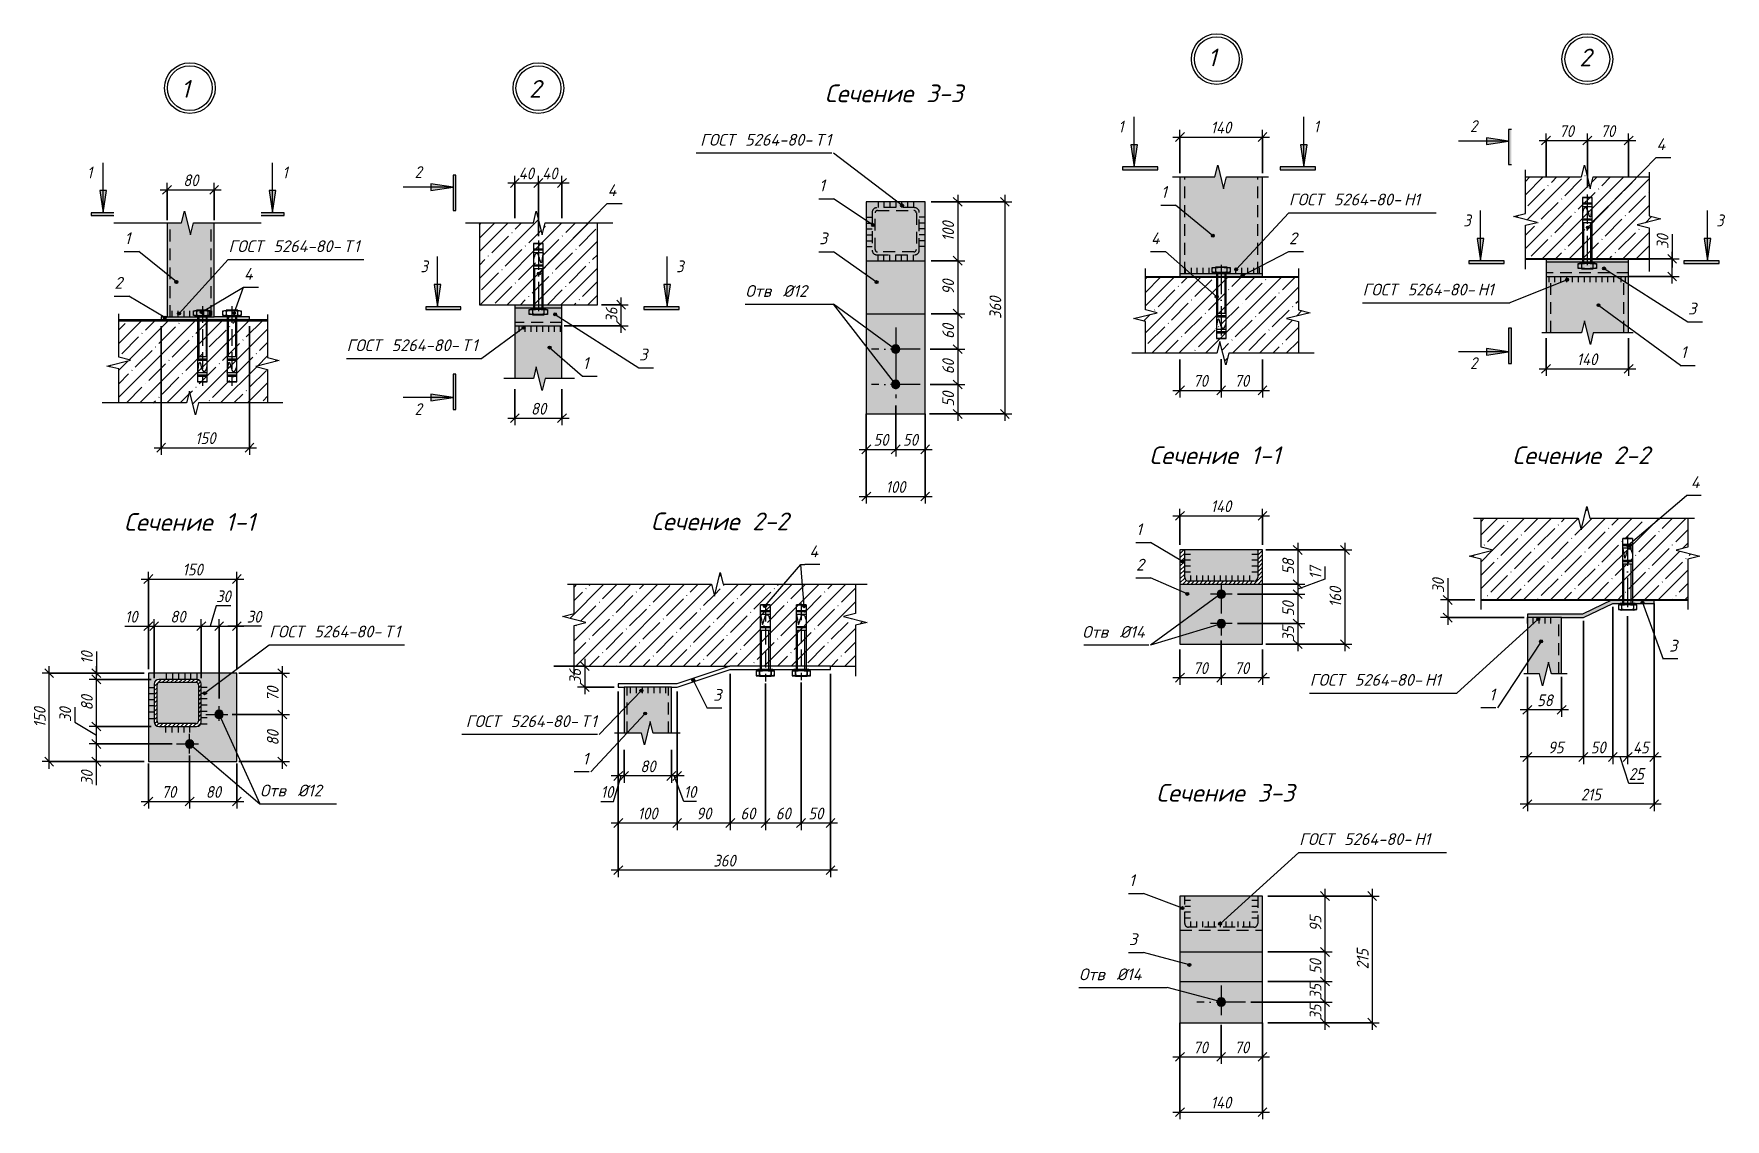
# Model space of a CAD drawing. Header units: millimetres. Extents: x 1525 to 46824, y -520 to 14115.
# Drawn here: x 39506 to 42374, y 1427 to 3269 of the extents above; entities that cross this region are included whole.
import ezdxf

# ---------------------------------------------------------------- set-up
doc = ezdxf.new("R2010")
doc.units = ezdxf.units.MM
for name, pattern in [('200_ШТРИХ_ш1п0_6_', [32, 20, -12]), ('50_200_ШТРИХ_1Т_ш5_п1_п1_', [70, 50, -10, 0, -10]), ('IMPORT-Невидимая', [39.122222, 28.222222, -10.9])]:
    doc.linetypes.add(name, pattern=pattern)
for name, color, linetype, lineweight in [('A-ANNO-DIMS', 7, 'Continuous', 9), ('A-ANNO-DIMS-10', 7, 'Continuous', 9), ('A-ANNO-NOTE', 7, 'Continuous', 9), ('A-DETL', 7, 'Continuous', 9), ('A-DETL-1', 7, 'Continuous', 5), ('A-DETL-2', 7, '200_ШТРИХ_ш1п0_6_', 5), ('A-DETL-3', 7, 'Continuous', 20), ('A-DETL-4', 7, 'IMPORT-Невидимая', 5), ('A-DETL-5', 7, '50_200_ШТРИХ_1Т_ш5_п1_п1_', 5), ('A-DETL-6', 7, 'Continuous', 40), ('A-DETL-7', 7, 'Continuous', 30), ('A-DETL-CNTR-1', 7, '50_200_ШТРИХ_1Т_ш5_п1_п1_', 5), ('A-DETL-GENF', 7, 'Continuous', 9), ('A-DETL-GENF-1', 7, 'Continuous', 5), ('G-ANNO-TEXT', 7, 'Continuous', 9)]:
    doc.layers.add(name, color=color, linetype=linetype, lineweight=lineweight)
doc.layers.add('A-DETL-GENF-2', color=7, linetype='Continuous', lineweight=9, true_color=0xffffff)
doc.styles.add('ISOCPEUR_B_I', font='', dxfattribs={"height": 30})
doc.styles.add('ISOCPEUR_I_3', font='isocpeui.ttf', dxfattribs={"width": 0.9, "height": 20})
doc.styles.add('ISOCPEUR_I_5', font='isocpeui.ttf', dxfattribs={"height": 20})
doc.styles.get('ISOCPEUR_B_I').set_extended_font_data('ISOCPEUR', italic=True, bold=True)
doc.dimstyles.new('ISO-2_0_0_9К_СРЕДНИЙ_1', dxfattribs={"dimscale": 304.8, "dimtxt": 19.919624, "dimasz": 0.049213, "dimexe": 0.03937, "dimexo": 0, "dimgap": 0, "dimtad": 1, "dimdec": 0, "dimzin": 0, "dimdsep": 46, "dimtxsty": 'ISOCPEUR_I_3', "dimblk1": 'OBLIQUE', "dimblk2": 'OBLIQUE', "dimsah": 1, "dimcen": 0.09, "dimdle": 0.03937, "dimazin": 0, "dimtfac": 1, "dimtdec": 4, "dimtix": 1, "dimtmove": 0, "dimatfit": 3, "dimfxl": 1, "dimtvp": 1, "dimtolj": 1, "dimtzin": 0, "dimarcsym": 2})
doc.dimstyles.new('ISO-2_0_0_9К_СРЕДНИЙ_3', dxfattribs={"dimscale": 304.8, "dimtxt": 19.919624, "dimasz": 0.049213, "dimexe": 0.03937, "dimexo": 0, "dimgap": 0, "dimtad": 1, "dimdec": 0, "dimzin": 0, "dimdsep": 46, "dimtxsty": 'ISOCPEUR_I_3', "dimblk1": 'OBLIQUE', "dimblk2": 'OBLIQUE', "dimsah": 1, "dimcen": 0.09, "dimdle": 0.03937, "dimazin": 0, "dimtfac": 1, "dimtdec": 4, "dimtix": 1, "dimtmove": 1, "dimatfit": 3, "dimfxl": 1, "dimtvp": 1, "dimtolj": 1, "dimtzin": 0, "dimarcsym": 2})
pattern_1 = [(45, (35172.687, 0), (-22.80985, 22.80985), []), (45, (35195.497, 0), (-22.80985, 22.80985), [40.323, -8.065, 0.671, -7.394])]
pattern_2 = [(45, (38766.425, 0), (-22.80985, 22.80985), []), (45, (38789.235, 0), (-22.80985, 22.80985), [40.322, -8.064, 0.671, -7.394])]

msp = doc.modelspace()

# ---------------------------------------------------------------- texts
at = {"layer": 'A-ANNO-NOTE', "char_height": 20, "attachment_point": 1, "style": 'ISOCPEUR_I_5'}
for s, insert, width in [('ГОСТ', (40635.8359, 3098.81558), 76.962), (' 5264-80-', (40699.3359, 3098.81558), 159.5358125), ('\\fISOCPEUR|b0|i1|c204|p34|;Т', (40830.96611, 3098.81558), 20.843875), ('\\fISOCPEUR|b0|i1|c204|p34|;1', (40848.16403, 3098.81558), 12.827), ('\\fISOCPEUR|b0|i1|c204|p34|;4', (42257.86004, 3091.33364), 20.843875), ('\\fISOCPEUR|b0|i1|c204|p34|;4', (40478.70709, 3013.37909), 20.843875), ('\\fISOCPEUR|b0|i1|c204|p34|;1', (40837.46427, 3021.40224), 12.827), ('\\fISOCPEUR|b0|i1|c204|p34|;1', (41417.37948, 3010.27162), 12.827), ('ГОСТ', (41634.44217, 2997.48656), 76.962), (' 5264-80-', (41697.94217, 2997.48656), 159.5358125), ('\\fISOCPEUR|b0|i1|c204|p34|;Н', (41829.57238, 2997.48656), 20.843875), ('\\fISOCPEUR|b0|i1|c204|p34|;1', (41846.77029, 2997.48656), 12.827), ('\\fISOCPEUR|b0|i1|c204|p34|;1', (39659.34567, 2931.73863), 12.827), ('\\fISOCPEUR|b0|i1|c204|p34|;3', (40837.46427, 2931.46824), 17.637125), ('\\fISOCPEUR|b0|i1|c204|p34|;4', (41400.26397, 2931.56215), 20.843875), ('\\fISOCPEUR|b0|i1|c204|p34|;2', (41634.44217, 2931.56215), 17.637125), ('ГОСТ', (39835.7913, 2918.18904), 76.962), (' 5264-80-', (39899.2913, 2918.18904), 159.5358125), ('\\fISOCPEUR|b0|i1|c204|p34|;Т', (40030.92151, 2918.18904), 20.843875), ('\\fISOCPEUR|b0|i1|c204|p34|;1', (40048.11943, 2918.18904), 12.827), ('\\fISOCPEUR|b0|i1|c204|p34|;4', (39861.9181, 2871.3957), 20.843875), ('\\fISOCPEUR|b0|i1|c204|p34|;2', (39642.23016, 2856.09524), 17.637125), ('Отв', (40712.46427, 2842.23638), 61.7299375), (' Ø12', (40763.39656, 2842.23638), 71.3501875), ('ГОСТ', (41759.38312, 2844.58218), 76.962), (' 5264-80-', (41822.88312, 2844.58218), 159.5358125), ('\\fISOCPEUR|b0|i1|c204|p34|;Н', (41954.51333, 2844.58218), 20.843875), ('\\fISOCPEUR|b0|i1|c204|p34|;1', (41971.71125, 2844.58218), 12.827), ('\\fISOCPEUR|b0|i1|c204|p34|;3', (42311.37786, 2812.34955), 17.637125), ('ГОСТ', (40036.08944, 2750.09524), 76.962), (' 5264-80-', (40099.58944, 2750.09524), 159.5358125), ('\\fISOCPEUR|b0|i1|c204|p34|;Т', (40231.21964, 2750.09524), 20.843875), ('\\fISOCPEUR|b0|i1|c204|p34|;1', (40248.41756, 2750.09524), 12.827), ('\\fISOCPEUR|b0|i1|c204|p34|;3', (40532.22491, 2734.39501), 17.637125), ('\\fISOCPEUR|b0|i1|c204|p34|;1', (42298.73858, 2738.58218), 12.827), ('\\fISOCPEUR|b0|i1|c204|p34|;1', (40436.46284, 2719.94694), 12.827), ('\\fISOCPEUR|b0|i1|c204|p34|;4', (42316.01459, 2517.79862), 20.843875), ('\\fISOCPEUR|b0|i1|c204|p34|;1', (41375.11706, 2437.71604), 12.827), ('\\fISOCPEUR|b0|i1|c204|p34|;4', (40820.92287, 2400.34723), 20.843875), ('\\fISOCPEUR|b0|i1|c204|p34|;2', (41375.11706, 2377.80789), 17.637125), ('ГОСТ', (39904.92446, 2264.3057), 76.962), (' 5264-80-', (39968.42446, 2264.3057), 159.5358125), ('\\fISOCPEUR|b0|i1|c204|p34|;Т', (40100.05466, 2264.3057), 20.843875), ('\\fISOCPEUR|b0|i1|c204|p34|;1', (40117.25258, 2264.3057), 12.827), ('Отв', (41283.8887, 2263.6986), 61.7299375), (' Ø14', (41334.82099, 2263.6986), 74.5569375), ('\\fISOCPEUR|b0|i1|c204|p34|;3', (42279.19777, 2240.23368), 17.637125), ('ГОСТ', (41669.83817, 2182.28527), 76.962), (' 5264-80-', (41733.33817, 2182.28527), 159.5358125), ('\\fISOCPEUR|b0|i1|c204|p34|;Н', (41864.96837, 2182.28527), 20.843875), ('\\fISOCPEUR|b0|i1|c204|p34|;1', (41882.16629, 2182.28527), 12.827), ('\\fISOCPEUR|b0|i1|c204|p34|;3', (40657.81653, 2156.73319), 17.637125), ('\\fISOCPEUR|b0|i1|c204|p34|;1', (41974.1015, 2157.41158), 12.827), ('ГОСТ', (40238.1615, 2112.18687), 76.962), (' 5264-80-', (40301.6615, 2112.18687), 159.5358125), ('\\fISOCPEUR|b0|i1|c204|p34|;Т', (40433.29171, 2112.18687), 20.843875), ('\\fISOCPEUR|b0|i1|c204|p34|;1', (40450.48963, 2112.18687), 12.827), ('\\fISOCPEUR|b0|i1|c204|p34|;1', (40436.29604, 2048.61022), 12.827), ('Отв', (39889.26069, 1994.48259), 61.7299375), (' Ø12', (39940.19299, 1994.48259), 71.3501875), ('ГОСТ', (41651.85919, 1912.05758), 76.962), (' 5264-80-', (41715.35919, 1912.05758), 159.5358125), ('\\fISOCPEUR|b0|i1|c204|p34|;Н', (41846.9894, 1912.05758), 20.843875), ('\\fISOCPEUR|b0|i1|c204|p34|;1', (41864.18732, 1912.05758), 12.827), ('\\fISOCPEUR|b0|i1|c204|p34|;1', (41363.02602, 1842.19794), 12.827), ('\\fISOCPEUR|b0|i1|c204|p34|;3', (41363.02602, 1742.19794), 17.637125), ('Отв', (41278.3751, 1682.58115), 61.7299375), (' Ø14', (41329.30739, 1682.58115), 74.5569375)]:
    msp.add_mtext(s, dxfattribs=dict(at, insert=insert, width=width))
at = {"layer": 'G-ANNO-TEXT', "attachment_point": 1}
for s, insert, char_height, width, style in [('\\fISOCPEUR|b1|i1|c204|p34|;1', (41496.63953, 3243.49799), 30, 19.2405, 'ISOCPEUR_B_I'), ('\\fISOCPEUR|b1|i1|c204|p34|;2', (42126.97899, 3243.49799), 30, 26.4556875, 'ISOCPEUR_B_I'), ('\\fISOCPEUR|b1|i1|c204|p34|;1', (39755.05854, 3190.26671), 30, 19.2405, 'ISOCPEUR_B_I'), ('\\fISOCPEUR|b1|i1|c204|p34|;2', (40345.55793, 3190.26671), 30, 26.4556875, 'ISOCPEUR_B_I'), ('Сечение', (40847.1501, 3182.59128), 30, 185.1898125, 'ISOCPEUR_B_I'), (' 3-3', (40999.94697, 3182.59128), 30, 102.616, 'ISOCPEUR_B_I'), ('\\fISOCPEUR|b0|i1|c204|p34|;\\W.9;1', (41345.01061, 3121.17985), 20, 11.5443, 'ISOCPEUR_I_3'), ('\\fISOCPEUR|b0|i1|c204|p34|;\\W.9;1', (41676.38141, 3121.17985), 20, 11.5443, 'ISOCPEUR_I_3'), ('\\fISOCPEUR|b0|i1|c204|p34|;\\W.9;2', (41941.70791, 3121.96517), 20, 15.8734125, 'ISOCPEUR_I_3'), ('\\fISOCPEUR|b0|i1|c204|p34|;\\W.9;1', (39595.85744, 3043.2253), 20, 11.5443, 'ISOCPEUR_I_3'), ('\\fISOCPEUR|b0|i1|c204|p34|;\\W.9;1', (39927.22823, 3043.2253), 20, 11.5443, 'ISOCPEUR_I_3'), ('\\fISOCPEUR|b0|i1|c204|p34|;\\W.9;2', (40151.51258, 3044.01063), 20, 15.8734125, 'ISOCPEUR_I_3'), ('\\fISOCPEUR|b0|i1|c204|p34|;\\W.9;3', (41930.39873, 2961.96517), 20, 15.8734125, 'ISOCPEUR_I_3'), ('\\fISOCPEUR|b0|i1|c204|p34|;\\W.9;3', (42359.2578, 2961.96517), 20, 15.8734125, 'ISOCPEUR_I_3'), ('\\fISOCPEUR|b0|i1|c204|p34|;\\W.9;3', (40161.24555, 2884.01063), 20, 15.8734125, 'ISOCPEUR_I_3'), ('\\fISOCPEUR|b0|i1|c204|p34|;\\W.9;3', (40595.10463, 2884.01063), 20, 15.8734125, 'ISOCPEUR_I_3'), ('\\fISOCPEUR|b0|i1|c204|p34|;\\W.9;2', (41941.67147, 2719.69405), 20, 15.8734125, 'ISOCPEUR_I_3'), ('\\fISOCPEUR|b0|i1|c204|p34|;\\W.9;2', (40151.47614, 2641.73951), 20, 15.8734125, 'ISOCPEUR_I_3'), ('Сечение', (41397.71728, 2568.46181), 30, 185.1898125, 'ISOCPEUR_B_I'), (' 1-1', (41550.51415, 2568.46181), 30, 88.185625, 'ISOCPEUR_B_I'), ('Сечение', (42013.3514, 2568.46181), 30, 185.1898125, 'ISOCPEUR_B_I'), (' 2-2', (42166.14828, 2568.46181), 30, 102.616, 'ISOCPEUR_B_I'), ('Сечение', (39658.5641, 2455.25799), 30, 185.1898125, 'ISOCPEUR_B_I'), (' 1-1', (39811.36098, 2455.25799), 30, 88.185625, 'ISOCPEUR_B_I'), ('Сечение', (40552.36439, 2456.31735), 30, 185.1898125, 'ISOCPEUR_B_I'), (' 2-2', (40705.16127, 2456.31735), 30, 102.616, 'ISOCPEUR_B_I'), ('Сечение', (41409.31286, 1995.73192), 30, 185.1898125, 'ISOCPEUR_B_I'), (' 3-3', (41562.10974, 1995.73192), 30, 102.616, 'ISOCPEUR_B_I')]:
    msp.add_mtext(s, dxfattribs=dict(at, insert=insert, char_height=char_height, width=width, style=style))

# ---------------------------------------------------------------- blocks, each defined once
blk = doc.blocks.new('DET_Линия разрыва - Линия разрыва-17294162-АР1_Фахверк Ф-31_ Ф-32_Труба 140_Узлы 3 эт_')
at = {"layer": 'A-DETL-GENF-1'}
for p, q in [((-10, 0), (-60, 0)), ((-5, 20), (-10, 0)), ((5, -20), (-5, 20)), ((10, 0), (5, -20)), ((60, 0), (10, 0))]:
    blk.add_line(p, q, dxfattribs=at)
blk = doc.blocks.new('DET_Линия разрыва - Линия разрыва-17294163-АР1_Фахверк Ф-31_ Ф-32_Труба 140_Узлы 3 эт_')
at = {"layer": 'A-DETL-GENF-1'}
for p, q in [((-10, 0), (-125, 0)), ((-5, 20), (-10, 0)), ((5, -20), (-5, 20)), ((10, 0), (5, -20)), ((125, 0), (10, 0))]:
    blk.add_line(p, q, dxfattribs=at)
blk = doc.blocks.new('DET_Линия разрыва - Линия разрыва-33248056-АР1_Фахверк Ф-31_ Ф-32_Труба 140_Узлы 3 эт_')
at = {"layer": 'A-DETL-GENF-1'}
for p, q in [((-10, 0), (-66.9, 0)), ((-5, 20), (-10, 0)), ((5, -20), (-5, 20)), ((10, 0), (5, -20)), ((83.1, 0), (10, 0))]:
    blk.add_line(p, q, dxfattribs=at)
blk = doc.blocks.new('DET_Линия разрыва - Линия разрыва-33248012-АР1_Фахверк Ф-31_ Ф-32_Труба 140_Узлы 3 эт_')
at = {"layer": 'A-DETL-GENF-1'}
for p, q in [((-10, 0), (-83.8, 0)), ((-5, 20), (-10, 0)), ((5, -20), (-5, 20)), ((10, 0), (5, -20)), ((67.6, 0), (10, 0))]:
    blk.add_line(p, q, dxfattribs=at)
blk = doc.blocks.new('DET_Линия разрыва - Линия разрыва-33248286-АР1_Фахверк Ф-31_ Ф-32_Труба 140_Узлы 3 эт_')
at = {"layer": 'A-DETL-GENF-1'}
for p, q in [((-10, 0), (-153.4, 0)), ((-5, 20), (-10, 0)), ((5, -20), (-5, 20)), ((10, 0), (5, -20)), ((153.4, 0), (10, 0))]:
    blk.add_line(p, q, dxfattribs=at)
blk = doc.blocks.new('DET_Линия разрыва - Линия разрыва-33291947-АР1_Фахверк Ф-31_ Ф-32_Труба 140_Узлы 3 эт_')
at = {"layer": 'A-DETL-GENF-1'}
for p, q in [((-95, 0), (-10, 0)), ((-10, 0), (-5, -20)), ((-5, -20), (5, 20)), ((5, 20), (10, 0)), ((10, 0), (59.8, 0))]:
    blk.add_line(p, q, dxfattribs=at)
blk = doc.blocks.new('DET_Линия разрыва - Линия разрыва-33291949-АР1_Фахверк Ф-31_ Ф-32_Труба 140_Узлы 3 эт_')
at = {"layer": 'A-DETL-GENF-1'}
for p, q in [((-59.6, 0), (-10, 0)), ((-10, 0), (-5, -20)), ((-5, -20), (5, 20)), ((5, 20), (10, 0)), ((10, 0), (96.3, 0))]:
    blk.add_line(p, q, dxfattribs=at)
blk = doc.blocks.new('DET_Линия разрыва - Линия разрыва-33291948-АР1_Фахверк Ф-31_ Ф-32_Труба 140_Узлы 3 эт_')
at = {"layer": 'A-DETL-GENF-1'}
for p, q in [((-254.2, 0), (-10, 0)), ((-10, 0), (-5, -20)), ((-5, -20), (5, 20)), ((5, 20), (10, 0)), ((10, 0), (254.2, 0))]:
    blk.add_line(p, q, dxfattribs=at)
blk = doc.blocks.new('DET_Линия разрыва - Линия разрыва-33291950-АР1_Фахверк Ф-31_ Ф-32_Труба 140_Узлы 3 эт_')
at = {"layer": 'A-DETL-GENF-1'}
for p, q in [((-55.5, 0), (-10, 0)), ((-10, 0), (-5, -20)), ((-5, -20), (5, 20)), ((5, 20), (10, 0)), ((10, 0), (55.5, 0))]:
    blk.add_line(p, q, dxfattribs=at)
blk = doc.blocks.new('DET_Линия разрыва - Линия разрыва-25057231-АР1_1_Узлы фахверка Ф-34_1')
at = {"layer": 'A-DETL-GENF-1'}
for p, q in [((2742.2, 3025.7), (2747.2, 3045.7)), ((2747.2, 3045.7), (2757.2, 3005.7)), ((2670.7, 3025.7), (2742.2, 3025.7)), ((2757.2, 3005.7), (2762.2, 3025.7)), ((2762.2, 3025.7), (2833.6, 3025.7))]:
    blk.add_line(p, q, dxfattribs=at)
blk = doc.blocks.new('DET_Линия разрыва - Линия разрыва-17294160-АР1_1_Узлы фахверка Ф-34_1')
at = {"layer": 'A-DETL-GENF-1'}
for p, q in [((2884.1, 2870.4), (2884.1, 2800.4)), ((2904.1, 2795.4), (2864.1, 2785.4)), ((2864.1, 2785.4), (2884.1, 2780.4)), ((2884.1, 2800.4), (2904.1, 2795.4)), ((2884.1, 2780.4), (2884.1, 2726.7))]:
    blk.add_line(p, q, dxfattribs=at)
blk = doc.blocks.new('DET_Линия разрыва - Линия разрыва-V21-АР1_1_Узлы фахверка Ф-34_1')
at = {"layer": 'A-DETL-GENF-1'}
for p, q in [((2624.6, 2800.4), (2624.6, 2870.4)), ((2604.6, 2785.4), (2644.6, 2795.4)), ((2624.6, 2780.4), (2604.6, 2785.4)), ((2644.6, 2795.4), (2624.6, 2800.4)), ((2624.6, 2726.7), (2624.6, 2780.4))]:
    blk.add_line(p, q, dxfattribs=at)
blk = doc.blocks.new('DET_Линия разрыва - Линия разрыва-25057232-АР1_1_Узлы фахверка Ф-34_1')
at = {"layer": 'A-DETL-GENF-1'}
for p, q in [((2746, 2726.7), (2601.3, 2726.7)), ((2751, 2746.7), (2746, 2726.7)), ((2761, 2706.7), (2751, 2746.7)), ((2766, 2726.7), (2761, 2706.7)), ((2910.7, 2726.7), (2766, 2726.7))]:
    blk.add_line(p, q, dxfattribs=at)
blk = doc.blocks.new('DET_Линия разрыва - Линия разрыва-25057233-АР1_1_Узлы фахверка Ф-34_1')
at = {"layer": 'A-DETL-GENF-1'}
for p, q in [((3364.3, 2761.4), (3296.8, 2761.4)), ((3369.3, 2781.4), (3364.3, 2761.4)), ((3379.3, 2741.4), (3369.3, 2781.4)), ((3384.3, 2761.4), (3379.3, 2741.4)), ((3451.7, 2761.4), (3384.3, 2761.4))]:
    blk.add_line(p, q, dxfattribs=at)
blk = doc.blocks.new('DET_Линия разрыва - Линия разрыва-30592652-АР1_1_Узлы фахверка Ф-34_1')
at = {"layer": 'A-DETL-GENF-1'}
for p, q in [((3364.2, 3025.7), (3369.2, 3045.7)), ((3369.2, 3045.7), (3379.2, 3005.7)), ((3269.1, 3025.7), (3364.2, 3025.7)), ((3379.2, 3005.7), (3384.2, 3025.7)), ((3384.2, 3025.7), (3478.8, 3025.7))]:
    blk.add_line(p, q, dxfattribs=at)
blk = doc.blocks.new('DET_Линия разрыва - Линия разрыва-30557171-АР1_1_Узлы фахверка Ф-34_1')
at = {"layer": 'A-DETL-GENF-1'}
for p, q in [((3293.1, 2182.4), (3266.3, 2182.4)), ((3298.1, 2162.4), (3293.1, 2182.4)), ((3308.1, 2202.4), (3298.1, 2162.4)), ((3313.1, 2182.4), (3308.1, 2202.4)), ((3340, 2182.4), (3313.1, 2182.4))]:
    blk.add_line(p, q, dxfattribs=at)
blk = doc.blocks.new('DET_Линия разрыва - Линия разрыва-33248933-АР1_1_Узлы фахверка Ф-34_1')
at = {"layer": 'A-DETL-GENF-1'}
for p, q in [((3544.7, 2446.7), (3544.7, 2397.3)), ((3544.7, 2397.3), (3524.7, 2392.3)), ((3524.7, 2392.3), (3564.7, 2382.3)), ((3564.7, 2382.3), (3544.7, 2377.3)), ((3544.7, 2377.3), (3544.7, 2291.7))]:
    blk.add_line(p, q, dxfattribs=at)
blk = doc.blocks.new('DET_Линия разрыва - Линия разрыва-33248976-АР1_1_Узлы фахверка Ф-34_1')
at = {"layer": 'A-DETL-GENF-1'}
for p, q in [((3193.9, 2397.3), (3193.9, 2446.7)), ((3173.9, 2382.3), (3213.9, 2392.3)), ((3193.9, 2377.3), (3173.9, 2382.3)), ((3213.9, 2392.3), (3193.9, 2397.3)), ((3193.9, 2291.7), (3193.9, 2377.3))]:
    blk.add_line(p, q, dxfattribs=at)
blk = doc.blocks.new('DET_Линия разрыва - Линия разрыва-25057324-АР1_1_Узлы фахверка Ф-34_1')
at = {"layer": 'A-DETL-GENF-1'}
for p, q in [((3181.3, 2446.7), (3358.5, 2446.7)), ((3358.5, 2446.7), (3363.5, 2426.7)), ((3363.5, 2426.7), (3373.5, 2466.7)), ((3373.5, 2466.7), (3378.5, 2446.7)), ((3378.5, 2446.7), (3555.7, 2446.7))]:
    blk.add_line(p, q, dxfattribs=at)
blk = doc.blocks.new('DET_Линия разрыва - Линия разрыва-25057235-АР1_1_Узлы фахверка Ф-34_1')
at = {"layer": 'A-DETL-GENF-1'}
for p, q in [((3478.8, 3033.8), (3478.8, 2959.5)), ((3478.8, 2959.5), (3498.8, 2954.5)), ((3498.8, 2954.5), (3458.8, 2944.5)), ((3458.8, 2944.5), (3478.8, 2939.5)), ((3478.8, 2939.5), (3478.8, 2865.3))]:
    blk.add_line(p, q, dxfattribs=at)
blk = doc.blocks.new('DET_Линия разрыва - Линия разрыва-25057236-АР1_1_Узлы фахверка Ф-34_1')
at = {"layer": 'A-DETL-GENF-1'}
for p, q in [((3269.1, 2963.7), (3269.1, 3037.9)), ((3249.1, 2958.7), (3269.1, 2963.7)), ((3289.1, 2948.7), (3249.1, 2958.7)), ((3269.1, 2943.7), (3289.1, 2948.7)), ((3269.1, 2869.4), (3269.1, 2943.7))]:
    blk.add_line(p, q, dxfattribs=at)
blk = doc.blocks.new('DIMBLOCK347-АР1_Фахверк Ф-31_ Ф-32_Труба 140_Узлы 3 эт_')
at = {"layer": 'A-ANNO-DIMS-10'}
for p, q in [((40321.4, 2665.5), (40321.4, 2604.3)), ((40321.4, 2616.3), (40321.4, 2665.5)), ((40401.4, 2665.5), (40401.4, 2604.3)), ((40401.4, 2616.3), (40401.4, 2665.5)), ((40309.4, 2616.3), (40413.4, 2616.3))]:
    blk.add_line(p, q, dxfattribs=at)
at = {"layer": 'A-ANNO-DIMS-10', "lineweight": 20}
for p, q in [((40321.4, 2616.3), (40313.9, 2608.8)), ((40321.4, 2616.3), (40328.9, 2623.8)), ((40401.4, 2616.3), (40393.9, 2608.8)), ((40401.4, 2616.3), (40408.9, 2623.8))]:
    blk.add_line(p, q, dxfattribs=at)
at = {"layer": 'A-ANNO-DIMS-10', "color": 0, "insert": (40348.8, 2642.4), "char_height": 20, "width": 30.339, "attachment_point": 1, "line_spacing_factor": 1.149209, "style": 'ISOCPEUR_I_3'}
blk.add_mtext('80', dxfattribs=at)
blk = doc.blocks.new('_Oblique')
at = {"color": 0, "linetype": 'ByBlock', "lineweight": -2}
blk.add_line((-0.5, -0.5), (0.5, 0.5), dxfattribs=at)
blk = doc.blocks.new('DIMBLOCK348-АР1_Фахверк Ф-31_ Ф-32_Труба 140_Узлы 3 эт_')
at = {"layer": 'A-ANNO-DIMS-10', "lineweight": 20}
for p, q in [((40501.7, 2809), (40494.2, 2816.5)), ((40501.7, 2809), (40509.2, 2801.5)), ((40501.7, 2773), (40494.2, 2780.5)), ((40501.7, 2773), (40509.2, 2765.5))]:
    blk.add_line(p, q, dxfattribs=at)
at = {"layer": 'A-ANNO-DIMS-10'}
for p, q in [((40501.7, 2761), (40501.7, 2821)), ((40468.5, 2809), (40513.7, 2809)), ((40501.7, 2809), (40468.5, 2809)), ((40405.2, 2773), (40513.7, 2773)), ((40501.7, 2773), (40405.2, 2773))]:
    blk.add_line(p, q, dxfattribs=at)
at = {"layer": 'A-ANNO-DIMS-10', "color": 0, "insert": (40475.6, 2778.3), "char_height": 20, "width": 30.339, "attachment_point": 1, "rotation": 90, "line_spacing_factor": 1.149209, "style": 'ISOCPEUR_I_3'}
blk.add_mtext('36', dxfattribs=at)
blk = doc.blocks.new('DIMBLOCK349-АР1_Фахверк Ф-31_ Ф-32_Труба 140_Узлы 3 эт_')
at = {"layer": 'A-ANNO-DIMS-10'}
for p, q in [((40309.4, 3015.5), (40361.4, 3015.5)), ((40321.4, 2955.9), (40321.4, 3027.5)), ((40321.4, 3015.5), (40321.4, 2955.9)), ((40361.4, 2925.1), (40361.4, 3027.5)), ((40361.4, 3015.5), (40361.4, 2925.1))]:
    blk.add_line(p, q, dxfattribs=at)
at = {"layer": 'A-ANNO-DIMS-10', "lineweight": 20}
for p, q in [((40321.4, 3015.5), (40313.9, 3008)), ((40321.4, 3015.5), (40328.9, 3023)), ((40361.4, 3015.5), (40353.9, 3008)), ((40361.4, 3015.5), (40368.9, 3023))]:
    blk.add_line(p, q, dxfattribs=at)
at = {"layer": 'A-ANNO-DIMS-10', "color": 0, "insert": (40328, 3041.7), "char_height": 20, "width": 32.178, "attachment_point": 1, "line_spacing_factor": 1.149209, "style": 'ISOCPEUR_I_3'}
blk.add_mtext('40', dxfattribs=at)
blk = doc.blocks.new('DIMBLOCK350-АР1_Фахверк Ф-31_ Ф-32_Труба 140_Узлы 3 эт_')
at = {"layer": 'A-ANNO-DIMS-10', "lineweight": 20}
for p, q in [((40361.4, 3015.5), (40353.9, 3008)), ((40361.4, 3015.5), (40368.9, 3023)), ((40401.4, 3015.5), (40393.9, 3008)), ((40401.4, 3015.5), (40408.9, 3023))]:
    blk.add_line(p, q, dxfattribs=at)
at = {"layer": 'A-ANNO-DIMS-10'}
for p, q in [((40361.4, 2925.1), (40361.4, 3027.5)), ((40361.4, 3015.5), (40413.4, 3015.5)), ((40361.4, 3015.5), (40361.4, 2925.1)), ((40401.4, 2955.9), (40401.4, 3027.5)), ((40401.4, 3015.5), (40401.4, 2955.9))]:
    blk.add_line(p, q, dxfattribs=at)
at = {"layer": 'A-ANNO-DIMS-10', "color": 0, "insert": (40368, 3041.7), "char_height": 20, "width": 32.178, "attachment_point": 1, "line_spacing_factor": 1.149209, "style": 'ISOCPEUR_I_3'}
blk.add_mtext('40', dxfattribs=at)
blk = doc.blocks.new('DIMBLOCK351-АР1_Фахверк Ф-31_ Ф-32_Труба 140_Узлы 3 эт_')
at = {"layer": 'A-ANNO-DIMS-10'}
for p, q in [((39731.6, 2952.6), (39731.6, 3015.9)), ((39811.6, 2952.6), (39811.6, 3015.9)), ((39719.6, 3003.9), (39823.6, 3003.9)), ((39731.6, 3003.9), (39731.6, 2952.6)), ((39811.6, 3003.9), (39811.6, 2952.6))]:
    blk.add_line(p, q, dxfattribs=at)
at = {"layer": 'A-ANNO-DIMS-10', "lineweight": 20}
for p, q in [((39731.6, 3003.9), (39724.1, 2996.4)), ((39731.6, 3003.9), (39739.1, 3011.4)), ((39811.6, 3003.9), (39804.1, 2996.4)), ((39811.6, 3003.9), (39819.1, 3011.4))]:
    blk.add_line(p, q, dxfattribs=at)
at = {"layer": 'A-ANNO-DIMS-10', "color": 0, "insert": (39759, 3030), "char_height": 20, "width": 30.339, "attachment_point": 1, "line_spacing_factor": 1.149209, "style": 'ISOCPEUR_I_3'}
blk.add_mtext('80', dxfattribs=at)
blk = doc.blocks.new('DIMBLOCK352-АР1_Фахверк Ф-31_ Ф-32_Труба 140_Узлы 3 эт_')
at = {"layer": 'A-ANNO-DIMS-10'}
for p, q in [((39721.6, 2772.4), (39721.6, 2554.3)), ((39721.6, 2566.3), (39721.6, 2772.4)), ((39871.3, 2772.4), (39871.3, 2554.3)), ((39871.3, 2566.3), (39871.3, 2772.4)), ((39709.6, 2566.3), (39883.3, 2566.3))]:
    blk.add_line(p, q, dxfattribs=at)
at = {"layer": 'A-ANNO-DIMS-10', "lineweight": 20}
for p, q in [((39721.6, 2566.3), (39714.1, 2558.8)), ((39721.6, 2566.3), (39729.1, 2573.8)), ((39871.3, 2566.3), (39863.8, 2558.8)), ((39871.3, 2566.3), (39878.8, 2573.8))]:
    blk.add_line(p, q, dxfattribs=at)
at = {"layer": 'A-ANNO-DIMS-10', "color": 0, "insert": (39779.4, 2592.5), "char_height": 20, "width": 40.912, "attachment_point": 1, "line_spacing_factor": 1.149209, "style": 'ISOCPEUR_I_3'}
blk.add_mtext('150', dxfattribs=at)
blk = doc.blocks.new('_AT__Текстовая выноска 2_0 - _AT__Текстовая выноска 2_0-30620701-АР1_Фахверк Ф-31_ Ф-32_Труба 140_Узлы 3 эт_')
at = {"layer": 'A-ANNO-NOTE'}
blk.add_line((0, 0), (23, 0), dxfattribs=at)
blk = doc.blocks.new('_AT__Текстовая выноска 2_0 - _AT__Текстовая выноска 2_0-25640942-АР1_Фахверк Ф-31_ Ф-32_Труба 140_Узлы 3 эт_')
at = {"layer": 'A-ANNO-NOTE'}
blk.add_line((0, 0), (2.5, 0), dxfattribs=at)
blk = doc.blocks.new('DIMBLOCK353-АР1_Фахверк Ф-31_ Ф-32_Труба 140_Узлы 3 эт_')
at = {"layer": 'A-ANNO-DIMS-10'}
for p, q in [((39699.9, 2190.7), (39699.9, 2355.4)), ((39849.9, 2190.7), (39849.9, 2355.4)), ((39687.9, 2343.4), (39861.9, 2343.4)), ((39699.9, 2343.4), (39699.9, 2190.7)), ((39849.9, 2343.4), (39849.9, 2190.7))]:
    blk.add_line(p, q, dxfattribs=at)
at = {"layer": 'A-ANNO-DIMS-10', "lineweight": 20}
for p, q in [((39699.9, 2343.4), (39692.4, 2335.9)), ((39699.9, 2343.4), (39707.4, 2350.9)), ((39849.9, 2343.4), (39842.4, 2335.9)), ((39849.9, 2343.4), (39857.4, 2350.9))]:
    blk.add_line(p, q, dxfattribs=at)
at = {"layer": 'A-ANNO-DIMS-10', "color": 0, "insert": (39757.8, 2369.5), "char_height": 20, "width": 40.912, "attachment_point": 1, "line_spacing_factor": 1.149209, "style": 'ISOCPEUR_I_3'}
blk.add_mtext('150', dxfattribs=at)
blk = doc.blocks.new('DIMBLOCK354-АР1_Фахверк Ф-31_ Ф-32_Труба 140_Узлы 3 эт_')
at = {"layer": 'A-ANNO-DIMS-10', "lineweight": 20}
for p, q in [((39611.7, 2063.6), (39604.2, 2071.1)), ((39611.7, 2033.6), (39604.2, 2041.1)), ((39611.7, 2063.6), (39619.2, 2056.1)), ((39611.7, 2033.6), (39619.2, 2026.1))]:
    blk.add_line(p, q, dxfattribs=at)
at = {"layer": 'A-ANNO-DIMS-10'}
for p, q in [((39740.4, 2063.6), (39599.7, 2063.6)), ((39611.7, 2021.6), (39611.7, 2063.6)), ((39611.7, 2063.6), (39740.4, 2063.6)), ((39611.7, 2018.8), (39611.7, 2048.6)), ((39692.7, 2033.6), (39599.7, 2033.6)), ((39611.7, 2033.6), (39692.7, 2033.6)), ((39611.7, 1993.5), (39611.7, 2018.8))]:
    blk.add_line(p, q, dxfattribs=at)
at = {"layer": 'A-ANNO-DIMS-10', "color": 0, "insert": (39585.6, 1993.5), "char_height": 20, "width": 30.339, "attachment_point": 1, "rotation": 90, "line_spacing_factor": 1.149209, "style": 'ISOCPEUR_I_3'}
blk.add_mtext('30', dxfattribs=at)
blk = doc.blocks.new('DIMBLOCK355-АР1_Фахверк Ф-31_ Ф-32_Труба 140_Узлы 3 эт_')
at = {"layer": 'A-ANNO-DIMS-10'}
for p, q in [((39575.1, 2126.1), (39575.1, 2100.8)), ((39575.1, 2100.8), (39611.7, 2078.4)), ((39704.8, 2093.1), (39599.7, 2093.1)), ((39611.7, 2063.6), (39611.7, 2093.1)), ((39611.7, 2093.1), (39704.8, 2093.1)), ((39740.4, 2063.6), (39599.7, 2063.6)), ((39611.7, 2063.6), (39740.4, 2063.6))]:
    blk.add_line(p, q, dxfattribs=at)
at = {"layer": 'A-ANNO-DIMS-10', "lineweight": 20}
for p, q in [((39611.7, 2093.1), (39604.2, 2100.6)), ((39611.7, 2063.6), (39604.2, 2071.1)), ((39611.7, 2093.1), (39619.2, 2085.6)), ((39611.7, 2063.6), (39619.2, 2056.1))]:
    blk.add_line(p, q, dxfattribs=at)
at = {"layer": 'A-ANNO-DIMS-10', "color": 0, "insert": (39548.9, 2100.8), "char_height": 20, "width": 30.339, "attachment_point": 1, "rotation": 90, "line_spacing_factor": 1.149209, "style": 'ISOCPEUR_I_3'}
blk.add_mtext('30', dxfattribs=at)
blk = doc.blocks.new('DIMBLOCK356-АР1_Фахверк Ф-31_ Ф-32_Труба 140_Узлы 3 эт_')
at = {"layer": 'A-ANNO-DIMS-10', "lineweight": 20}
for p, q in [((39611.7, 2173.1), (39604.2, 2180.6)), ((39611.7, 2173.1), (39619.2, 2165.6)), ((39611.7, 2093.1), (39604.2, 2100.6)), ((39611.7, 2093.1), (39619.2, 2085.6))]:
    blk.add_line(p, q, dxfattribs=at)
at = {"layer": 'A-ANNO-DIMS-10'}
for p, q in [((39704.8, 2173.1), (39599.7, 2173.1)), ((39611.7, 2093.1), (39611.7, 2173.1)), ((39611.7, 2173.1), (39704.8, 2173.1)), ((39704.8, 2093.1), (39599.7, 2093.1)), ((39611.7, 2093.1), (39704.8, 2093.1))]:
    blk.add_line(p, q, dxfattribs=at)
at = {"layer": 'A-ANNO-DIMS-10', "color": 0, "insert": (39585.6, 2120.5), "char_height": 20, "width": 30.339, "attachment_point": 1, "rotation": 90, "line_spacing_factor": 1.149209, "style": 'ISOCPEUR_I_3'}
blk.add_mtext('80', dxfattribs=at)
blk = doc.blocks.new('DIMBLOCK357-АР1_Фахверк Ф-31_ Ф-32_Труба 140_Узлы 3 эт_')
at = {"layer": 'A-ANNO-DIMS-10'}
for p, q in [((39611.7, 2220.7), (39611.7, 2199.2)), ((39692.7, 2183.6), (39599.7, 2183.6)), ((39611.7, 2199.2), (39611.7, 2178.4)), ((39611.7, 2173.1), (39611.7, 2195.6)), ((39611.7, 2183.6), (39692.7, 2183.6)), ((39704.8, 2173.1), (39599.7, 2173.1)), ((39611.7, 2173.1), (39704.8, 2173.1))]:
    blk.add_line(p, q, dxfattribs=at)
at = {"layer": 'A-ANNO-DIMS-10', "lineweight": 20}
for p, q in [((39611.7, 2183.6), (39604.2, 2191.1)), ((39611.7, 2173.1), (39604.2, 2180.6)), ((39611.7, 2183.6), (39619.2, 2176.1)), ((39611.7, 2173.1), (39619.2, 2165.6))]:
    blk.add_line(p, q, dxfattribs=at)
at = {"layer": 'A-ANNO-DIMS-10', "color": 0, "insert": (39585.6, 2199.2), "char_height": 20, "width": 25.742, "attachment_point": 1, "rotation": 90, "line_spacing_factor": 1.149209, "style": 'ISOCPEUR_I_3'}
blk.add_mtext('10', dxfattribs=at)
blk = doc.blocks.new('DIMBLOCK358-АР1_Фахверк Ф-31_ Ф-32_Труба 140_Узлы 3 эт_')
at = {"layer": 'A-ANNO-DIMS-10'}
for p, q in [((39692.7, 2183.6), (39519.7, 2183.6)), ((39531.7, 2021.6), (39531.7, 2195.6)), ((39531.7, 2183.6), (39692.7, 2183.6)), ((39692.3, 2033.6), (39519.7, 2033.6)), ((39531.7, 2033.6), (39692.3, 2033.6))]:
    blk.add_line(p, q, dxfattribs=at)
at = {"layer": 'A-ANNO-DIMS-10', "lineweight": 20}
for p, q in [((39531.7, 2183.6), (39524.2, 2191.1)), ((39531.7, 2183.6), (39539.2, 2176.1)), ((39531.7, 2033.6), (39524.2, 2041.1)), ((39531.7, 2033.6), (39539.2, 2026.1))]:
    blk.add_line(p, q, dxfattribs=at)
at = {"layer": 'A-ANNO-DIMS-10', "color": 0, "insert": (39505.6, 2091.5), "char_height": 20, "width": 40.912, "attachment_point": 1, "rotation": 90, "line_spacing_factor": 1.149209, "style": 'ISOCPEUR_I_3'}
blk.add_mtext('150', dxfattribs=at)
blk = doc.blocks.new('DIMBLOCK359-АР1_Фахверк Ф-31_ Ф-32_Труба 140_Узлы 3 эт_')
at = {"layer": 'A-ANNO-DIMS-10'}
for p, q in [((39699.9, 2190.7), (39699.9, 2275.4)), ((39709.7, 2175.1), (39709.7, 2275.4)), ((39660.2, 2263.4), (39681.6, 2263.4)), ((39681.6, 2263.4), (39704.8, 2263.4)), ((39687.9, 2263.4), (39709.7, 2263.4)), ((39699.9, 2263.4), (39699.9, 2190.7)), ((39709.7, 2263.4), (39709.7, 2175.1))]:
    blk.add_line(p, q, dxfattribs=at)
at = {"layer": 'A-ANNO-DIMS-10', "lineweight": 20}
for p, q in [((39699.9, 2263.4), (39707.4, 2270.9)), ((39709.7, 2263.4), (39717.2, 2270.9)), ((39699.9, 2263.4), (39692.4, 2255.9)), ((39709.7, 2263.4), (39702.2, 2255.9))]:
    blk.add_line(p, q, dxfattribs=at)
at = {"layer": 'A-ANNO-DIMS-10', "color": 0, "insert": (39660.2, 2289.5), "char_height": 20, "width": 25.742, "attachment_point": 1, "line_spacing_factor": 1.149209, "style": 'ISOCPEUR_I_3'}
blk.add_mtext('10', dxfattribs=at)
blk = doc.blocks.new('DIMBLOCK360-АР1_Фахверк Ф-31_ Ф-32_Труба 140_Узлы 3 эт_')
at = {"layer": 'A-ANNO-DIMS-10'}
for p, q in [((39709.7, 2175.1), (39709.7, 2275.4)), ((39789.7, 2175.1), (39789.7, 2275.4)), ((39709.7, 2263.4), (39789.7, 2263.4)), ((39709.7, 2263.4), (39709.7, 2175.1)), ((39789.7, 2263.4), (39789.7, 2175.1))]:
    blk.add_line(p, q, dxfattribs=at)
at = {"layer": 'A-ANNO-DIMS-10', "lineweight": 20}
for p, q in [((39709.7, 2263.4), (39717.2, 2270.9)), ((39789.7, 2263.4), (39797.2, 2270.9)), ((39709.7, 2263.4), (39702.2, 2255.9)), ((39789.7, 2263.4), (39782.2, 2255.9))]:
    blk.add_line(p, q, dxfattribs=at)
at = {"layer": 'A-ANNO-DIMS-10', "color": 0, "insert": (39737, 2289.5), "char_height": 20, "width": 30.339, "attachment_point": 1, "line_spacing_factor": 1.149209, "style": 'ISOCPEUR_I_3'}
blk.add_mtext('80', dxfattribs=at)
blk = doc.blocks.new('DIMBLOCK361-АР1_Фахверк Ф-31_ Ф-32_Труба 140_Узлы 3 эт_')
at = {"layer": 'A-ANNO-DIMS-10'}
for p, q in [((39814.6, 2298), (39804.8, 2263.4)), ((39839.9, 2298), (39814.6, 2298)), ((39789.7, 2175.1), (39789.7, 2275.4)), ((39819.9, 2140.5), (39819.9, 2275.4)), ((39789.7, 2263.4), (39819.9, 2263.4)), ((39789.7, 2263.4), (39789.7, 2175.1)), ((39819.9, 2263.4), (39819.9, 2140.5))]:
    blk.add_line(p, q, dxfattribs=at)
at = {"layer": 'A-ANNO-DIMS-10', "lineweight": 20}
for p, q in [((39789.7, 2263.4), (39797.2, 2270.9)), ((39819.9, 2263.4), (39827.4, 2270.9)), ((39789.7, 2263.4), (39782.2, 2255.9)), ((39819.9, 2263.4), (39812.4, 2255.9))]:
    blk.add_line(p, q, dxfattribs=at)
at = {"layer": 'A-ANNO-DIMS-10', "color": 0, "insert": (39814.6, 2324.1), "char_height": 20, "width": 30.339, "attachment_point": 1, "line_spacing_factor": 1.149209, "style": 'ISOCPEUR_I_3'}
blk.add_mtext('30', dxfattribs=at)
blk = doc.blocks.new('DIMBLOCK362-АР1_Фахверк Ф-31_ Ф-32_Труба 140_Узлы 3 эт_')
at = {"layer": 'A-ANNO-DIMS-10'}
for p, q in [((39819.9, 2140.5), (39819.9, 2275.4)), ((39849.9, 2190.7), (39849.9, 2275.4)), ((39819.9, 2263.4), (39861.9, 2263.4)), ((39819.9, 2263.4), (39819.9, 2140.5)), ((39866.7, 2263.4), (39834.9, 2263.4)), ((39849.9, 2263.4), (39849.9, 2190.7)), ((39891.9, 2263.4), (39866.7, 2263.4))]:
    blk.add_line(p, q, dxfattribs=at)
at = {"layer": 'A-ANNO-DIMS-10', "lineweight": 20}
for p, q in [((39819.9, 2263.4), (39827.4, 2270.9)), ((39849.9, 2263.4), (39857.4, 2270.9)), ((39819.9, 2263.4), (39812.4, 2255.9)), ((39849.9, 2263.4), (39842.4, 2255.9))]:
    blk.add_line(p, q, dxfattribs=at)
at = {"layer": 'A-ANNO-DIMS-10', "color": 0, "insert": (39866.7, 2289.5), "char_height": 20, "width": 30.339, "attachment_point": 1, "line_spacing_factor": 1.149209, "style": 'ISOCPEUR_I_3'}
blk.add_mtext('30', dxfattribs=at)
blk = doc.blocks.new('DIMBLOCK363-АР1_Фахверк Ф-31_ Ф-32_Труба 140_Узлы 3 эт_')
at = {"layer": 'A-ANNO-DIMS-10'}
for p, q in [((39842, 2113.6), (39939.1, 2113.6)), ((39927.1, 2113.6), (39842, 2113.6)), ((39927.1, 2021.6), (39927.1, 2113.6)), ((39853.2, 2033.6), (39939.1, 2033.6)), ((39927.1, 2033.6), (39853.2, 2033.6))]:
    blk.add_line(p, q, dxfattribs=at)
at = {"layer": 'A-ANNO-DIMS-10', "lineweight": 20}
for p, q in [((39927.1, 2113.6), (39919.6, 2121.1)), ((39927.1, 2113.6), (39934.6, 2106.1)), ((39927.1, 2033.6), (39919.6, 2041.1)), ((39927.1, 2033.6), (39934.6, 2026.1))]:
    blk.add_line(p, q, dxfattribs=at)
at = {"layer": 'A-ANNO-DIMS-10', "color": 0, "insert": (39900.9, 2060.9), "char_height": 20, "width": 30.339, "attachment_point": 1, "rotation": 90, "line_spacing_factor": 1.149209, "style": 'ISOCPEUR_I_3'}
blk.add_mtext('80', dxfattribs=at)
blk = doc.blocks.new('DIMBLOCK364-АР1_Фахверк Ф-31_ Ф-32_Труба 140_Узлы 3 эт_')
at = {"layer": 'A-ANNO-DIMS-10'}
for p, q in [((39853.2, 2183.6), (39939.1, 2183.6)), ((39927.1, 2183.6), (39853.2, 2183.6)), ((39927.1, 2113.6), (39927.1, 2195.6)), ((39842, 2113.6), (39939.1, 2113.6)), ((39927.1, 2113.6), (39842, 2113.6))]:
    blk.add_line(p, q, dxfattribs=at)
at = {"layer": 'A-ANNO-DIMS-10', "lineweight": 20}
for p, q in [((39927.1, 2183.6), (39919.6, 2191.1)), ((39927.1, 2183.6), (39934.6, 2176.1)), ((39927.1, 2113.6), (39919.6, 2121.1)), ((39927.1, 2113.6), (39934.6, 2106.1))]:
    blk.add_line(p, q, dxfattribs=at)
at = {"layer": 'A-ANNO-DIMS-10', "color": 0, "insert": (39900.9, 2135.9), "char_height": 20, "width": 30.339, "attachment_point": 1, "rotation": 90, "line_spacing_factor": 1.149209, "style": 'ISOCPEUR_I_3'}
blk.add_mtext('70', dxfattribs=at)
blk = doc.blocks.new('DIMBLOCK365-АР1_Фахверк Ф-31_ Ф-32_Труба 140_Узлы 3 эт_')
at = {"layer": 'A-ANNO-DIMS-10'}
for p, q in [((39769.9, 2044), (39769.9, 1954)), ((39769.9, 1966), (39769.9, 2044)), ((39699.9, 2030.3), (39699.9, 1954)), ((39699.9, 1966), (39699.9, 2030.3)), ((39687.9, 1966), (39769.9, 1966))]:
    blk.add_line(p, q, dxfattribs=at)
at = {"layer": 'A-ANNO-DIMS-10', "lineweight": 20}
for p, q in [((39699.9, 1966), (39692.4, 1958.5)), ((39699.9, 1966), (39707.4, 1973.5)), ((39769.9, 1966), (39762.4, 1958.5)), ((39769.9, 1966), (39777.4, 1973.5))]:
    blk.add_line(p, q, dxfattribs=at)
at = {"layer": 'A-ANNO-DIMS-10', "color": 0, "insert": (39722.2, 1992.1), "char_height": 20, "width": 30.339, "attachment_point": 1, "line_spacing_factor": 1.149209, "style": 'ISOCPEUR_I_3'}
blk.add_mtext('70', dxfattribs=at)
blk = doc.blocks.new('DIMBLOCK366-АР1_Фахверк Ф-31_ Ф-32_Труба 140_Узлы 3 эт_')
at = {"layer": 'A-ANNO-DIMS-10'}
for p, q in [((39769.9, 2044), (39769.9, 1954)), ((39769.9, 1966), (39769.9, 2044)), ((39849.9, 2030.3), (39849.9, 1954)), ((39849.9, 1966), (39849.9, 2030.3)), ((39769.9, 1966), (39861.9, 1966))]:
    blk.add_line(p, q, dxfattribs=at)
at = {"layer": 'A-ANNO-DIMS-10', "lineweight": 20}
for p, q in [((39769.9, 1966), (39762.4, 1958.5)), ((39769.9, 1966), (39777.4, 1973.5)), ((39849.9, 1966), (39842.4, 1958.5)), ((39849.9, 1966), (39857.4, 1973.5))]:
    blk.add_line(p, q, dxfattribs=at)
at = {"layer": 'A-ANNO-DIMS-10', "color": 0, "insert": (39797.2, 1992.1), "char_height": 20, "width": 30.339, "attachment_point": 1, "line_spacing_factor": 1.149209, "style": 'ISOCPEUR_I_3'}
blk.add_mtext('80', dxfattribs=at)
blk = doc.blocks.new('_AT__Текстовая выноска 2_0 - _AT__Текстовая выноска 2_0-32819471-АР1_Фахверк Ф-31_ Ф-32_Труба 140_Узлы 3 эт_')
at = {"layer": 'A-ANNO-NOTE'}
blk.add_line((0, 0), (13, 0), dxfattribs=at)
blk = doc.blocks.new('_AT__Текстовая выноска 2_0 - _AT__Текстовая выноска 2_0-30557170-АР1_Фахверк Ф-31_ Ф-32_Труба 140_Узлы 3 эт_')
at = {"layer": 'A-ANNO-NOTE'}
blk.add_line((0, 0), (2.5, 0), dxfattribs=at)
blk = doc.blocks.new('DIMBLOCK367-АР1_Фахверк Ф-31_ Ф-32_Труба 140_Узлы 3 эт_')
at = {"layer": 'A-ANNO-DIMS-10'}
for p, q in [((40856.9, 2182.6), (40856.9, 1917.3)), ((40856.9, 1929.3), (40856.9, 2182.6)), ((40806.9, 2168), (40806.9, 1917.3)), ((40806.9, 1929.3), (40806.9, 2168)), ((40868.9, 1929.3), (40806.9, 1929.3))]:
    blk.add_line(p, q, dxfattribs=at)
at = {"layer": 'A-ANNO-DIMS-10', "lineweight": 20}
for p, q in [((40806.9, 1929.3), (40799.4, 1921.8)), ((40806.9, 1929.3), (40814.4, 1936.8)), ((40856.9, 1929.3), (40849.4, 1921.8)), ((40856.9, 1929.3), (40864.4, 1936.8))]:
    blk.add_line(p, q, dxfattribs=at)
at = {"layer": 'A-ANNO-DIMS-10', "color": 0, "insert": (40819.3, 1955.5), "char_height": 20, "width": 30.339, "attachment_point": 1, "line_spacing_factor": 1.149209, "style": 'ISOCPEUR_I_3'}
blk.add_mtext('50', dxfattribs=at)
blk = doc.blocks.new('DIMBLOCK368-АР1_Фахверк Ф-31_ Ф-32_Труба 140_Узлы 3 эт_')
at = {"layer": 'A-ANNO-DIMS-10'}
for p, q in [((40746.6, 2166), (40746.6, 1917.3)), ((40746.6, 1929.3), (40746.6, 2166)), ((40806.9, 2168), (40806.9, 1917.3)), ((40806.9, 1929.3), (40806.9, 2168)), ((40806.9, 1929.3), (40746.6, 1929.3))]:
    blk.add_line(p, q, dxfattribs=at)
at = {"layer": 'A-ANNO-DIMS-10', "lineweight": 20}
for p, q in [((40746.6, 1929.3), (40739.1, 1921.8)), ((40746.6, 1929.3), (40754.1, 1936.8)), ((40806.9, 1929.3), (40799.4, 1921.8)), ((40806.9, 1929.3), (40814.4, 1936.8))]:
    blk.add_line(p, q, dxfattribs=at)
at = {"layer": 'A-ANNO-DIMS-10', "color": 0, "insert": (40764.1, 1955.5), "char_height": 20, "width": 30.339, "attachment_point": 1, "line_spacing_factor": 1.149209, "style": 'ISOCPEUR_I_3'}
blk.add_mtext('60', dxfattribs=at)
blk = doc.blocks.new('DIMBLOCK369-АР1_Фахверк Ф-31_ Ф-32_Труба 140_Узлы 3 эт_')
at = {"layer": 'A-ANNO-DIMS-10'}
for p, q in [((40686.9, 2182.6), (40686.9, 1917.3)), ((40686.9, 1929.3), (40686.9, 2182.6)), ((40746.6, 2166), (40746.6, 1917.3)), ((40746.6, 1929.3), (40746.6, 2166)), ((40746.6, 1929.3), (40686.9, 1929.3))]:
    blk.add_line(p, q, dxfattribs=at)
at = {"layer": 'A-ANNO-DIMS-10', "lineweight": 20}
for p, q in [((40686.9, 1929.3), (40679.4, 1921.8)), ((40686.9, 1929.3), (40694.4, 1936.8)), ((40746.6, 1929.3), (40739.1, 1921.8)), ((40746.6, 1929.3), (40754.1, 1936.8))]:
    blk.add_line(p, q, dxfattribs=at)
at = {"layer": 'A-ANNO-DIMS-10', "color": 0, "insert": (40704.1, 1955.5), "char_height": 20, "width": 30.339, "attachment_point": 1, "line_spacing_factor": 1.149209, "style": 'ISOCPEUR_I_3'}
blk.add_mtext('60', dxfattribs=at)
blk = doc.blocks.new('DIMBLOCK370-АР1_Фахверк Ф-31_ Ф-32_Труба 140_Узлы 3 эт_')
at = {"layer": 'A-ANNO-DIMS-10'}
for p, q in [((40686.9, 2182.6), (40686.9, 1917.3)), ((40686.9, 1929.3), (40686.9, 2182.6)), ((40596.9, 2152.6), (40596.9, 1917.3)), ((40596.9, 1929.3), (40596.9, 2152.6)), ((40686.9, 1929.3), (40596.9, 1929.3))]:
    blk.add_line(p, q, dxfattribs=at)
at = {"layer": 'A-ANNO-DIMS-10', "lineweight": 20}
for p, q in [((40596.9, 1929.3), (40589.4, 1921.8)), ((40596.9, 1929.3), (40604.4, 1936.8)), ((40686.9, 1929.3), (40679.4, 1921.8)), ((40686.9, 1929.3), (40694.4, 1936.8))]:
    blk.add_line(p, q, dxfattribs=at)
at = {"layer": 'A-ANNO-DIMS-10', "color": 0, "insert": (40629.3, 1955.5), "char_height": 20, "width": 30.339, "attachment_point": 1, "line_spacing_factor": 1.149209, "style": 'ISOCPEUR_I_3'}
blk.add_mtext('90', dxfattribs=at)
blk = doc.blocks.new('DIMBLOCK371-АР1_Фахверк Ф-31_ Ф-32_Труба 140_Узлы 3 эт_')
at = {"layer": 'A-ANNO-DIMS-10'}
for p, q in [((40496.9, 2152.6), (40496.9, 1917.3)), ((40496.9, 1929.3), (40496.9, 2152.6)), ((40596.9, 2152.6), (40596.9, 1917.3)), ((40596.9, 1929.3), (40596.9, 2152.6)), ((40596.9, 1929.3), (40484.9, 1929.3))]:
    blk.add_line(p, q, dxfattribs=at)
at = {"layer": 'A-ANNO-DIMS-10', "lineweight": 20}
for p, q in [((40496.9, 1929.3), (40489.4, 1921.8)), ((40496.9, 1929.3), (40504.4, 1936.8)), ((40596.9, 1929.3), (40589.4, 1921.8)), ((40596.9, 1929.3), (40604.4, 1936.8))]:
    blk.add_line(p, q, dxfattribs=at)
at = {"layer": 'A-ANNO-DIMS-10', "color": 0, "insert": (40529.9, 1955.5), "char_height": 20, "width": 40.912, "attachment_point": 1, "line_spacing_factor": 1.149209, "style": 'ISOCPEUR_I_3'}
blk.add_mtext('100', dxfattribs=at)
blk = doc.blocks.new('DIMBLOCK372-АР1_Фахверк Ф-31_ Ф-32_Труба 140_Узлы 3 эт_')
at = {"layer": 'A-ANNO-DIMS-10'}
for p, q in [((40387.5, 2195.8), (40451.9, 2195.8)), ((40439.9, 2195.8), (40387.5, 2195.8)), ((40439.9, 2207.8), (40439.9, 2147.8)), ((40489.9, 2159.8), (40427.9, 2159.8)), ((40439.9, 2159.8), (40489.9, 2159.8))]:
    blk.add_line(p, q, dxfattribs=at)
at = {"layer": 'A-ANNO-DIMS-10', "lineweight": 20}
for p, q in [((40439.9, 2195.8), (40432.4, 2203.3)), ((40439.9, 2195.8), (40447.4, 2188.3)), ((40439.9, 2159.8), (40432.4, 2167.3)), ((40439.9, 2159.8), (40447.4, 2152.3))]:
    blk.add_line(p, q, dxfattribs=at)
at = {"layer": 'A-ANNO-DIMS-10', "color": 0, "insert": (40413.7, 2165.1), "char_height": 20, "width": 30.339, "attachment_point": 1, "rotation": 90, "line_spacing_factor": 1.149209, "style": 'ISOCPEUR_I_3'}
blk.add_mtext('36', dxfattribs=at)
blk = doc.blocks.new('_AT__Текстовая выноска 2_0 - _AT__Текстовая выноска 2_0-30620700-АР1_Фахверк Ф-31_ Ф-32_Труба 140_Узлы 3 эт_')
at = {"layer": 'A-ANNO-NOTE'}
blk.add_line((0, 0), (23, 0), dxfattribs=at)
blk = doc.blocks.new('DIMBLOCK373-АР1_Фахверк Ф-31_ Ф-32_Труба 140_Узлы 3 эт_')
at = {"layer": 'A-ANNO-DIMS-10'}
for p, q in [((40856.9, 2182.6), (40856.9, 1837.3)), ((40856.9, 1849.3), (40856.9, 2182.6)), ((40496.9, 2149.8), (40496.9, 1837.3)), ((40496.9, 1849.3), (40496.9, 2149.8)), ((40868.9, 1849.3), (40484.9, 1849.3))]:
    blk.add_line(p, q, dxfattribs=at)
at = {"layer": 'A-ANNO-DIMS-10', "lineweight": 20}
for p, q in [((40496.9, 1849.3), (40489.4, 1841.8)), ((40496.9, 1849.3), (40504.4, 1856.8)), ((40856.9, 1849.3), (40849.4, 1841.8)), ((40856.9, 1849.3), (40864.4, 1856.8))]:
    blk.add_line(p, q, dxfattribs=at)
at = {"layer": 'A-ANNO-DIMS-10', "color": 0, "insert": (40658, 1875.5), "char_height": 20, "width": 45.509, "attachment_point": 1, "line_spacing_factor": 1.149209, "style": 'ISOCPEUR_I_3'}
blk.add_mtext('360', dxfattribs=at)
blk = doc.blocks.new('DIMBLOCK374-АР1_Фахверк Ф-31_ Ф-32_Труба 140_Узлы 3 эт_')
at = {"layer": 'A-ANNO-DIMS-10'}
for p, q in [((40596.9, 2152.6), (40596.9, 1997.3)), ((40596.9, 2009.3), (40596.9, 2152.6)), ((40586.9, 2053.6), (40586.9, 1997.3)), ((40586.9, 2009.3), (40586.9, 2053.6)), ((40608.9, 2009.3), (40586.9, 2009.3)), ((40608, 1966), (40591.9, 2009.3)), ((40629.5, 1966), (40608, 1966))]:
    blk.add_line(p, q, dxfattribs=at)
at = {"layer": 'A-ANNO-DIMS-10', "lineweight": 20}
for p, q in [((40586.9, 2009.3), (40579.4, 2001.8)), ((40586.9, 2009.3), (40594.4, 2016.8)), ((40596.9, 2009.3), (40589.4, 2001.8)), ((40596.9, 2009.3), (40604.4, 2016.8))]:
    blk.add_line(p, q, dxfattribs=at)
at = {"layer": 'A-ANNO-DIMS-10', "color": 0, "insert": (40608, 1992.1), "char_height": 20, "width": 25.742, "attachment_point": 1, "line_spacing_factor": 1.149209, "style": 'ISOCPEUR_I_3'}
blk.add_mtext('10', dxfattribs=at)
blk = doc.blocks.new('DIMBLOCK375-АР1_Фахверк Ф-31_ Ф-32_Труба 140_Узлы 3 эт_')
at = {"layer": 'A-ANNO-DIMS-10'}
for p, q in [((40506.9, 2053.6), (40506.9, 1997.3)), ((40506.9, 2009.3), (40506.9, 2053.6)), ((40586.9, 2053.6), (40586.9, 1997.3)), ((40586.9, 2009.3), (40586.9, 2053.6)), ((40586.9, 2009.3), (40506.9, 2009.3))]:
    blk.add_line(p, q, dxfattribs=at)
at = {"layer": 'A-ANNO-DIMS-10', "lineweight": 20}
for p, q in [((40506.9, 2009.3), (40499.4, 2001.8)), ((40506.9, 2009.3), (40514.4, 2016.8)), ((40586.9, 2009.3), (40579.4, 2001.8)), ((40586.9, 2009.3), (40594.4, 2016.8))]:
    blk.add_line(p, q, dxfattribs=at)
at = {"layer": 'A-ANNO-DIMS-10', "color": 0, "insert": (40534.3, 2035.5), "char_height": 20, "width": 30.339, "attachment_point": 1, "line_spacing_factor": 1.149209, "style": 'ISOCPEUR_I_3'}
blk.add_mtext('80', dxfattribs=at)
blk = doc.blocks.new('DIMBLOCK376-АР1_Фахверк Ф-31_ Ф-32_Труба 140_Узлы 3 эт_')
at = {"layer": 'A-ANNO-DIMS-10'}
for p, q in [((40496.9, 2152.6), (40496.9, 1997.3)), ((40496.9, 2009.3), (40496.9, 2152.6)), ((40506.9, 2053.6), (40506.9, 1997.3)), ((40506.9, 2009.3), (40506.9, 2053.6)), ((40506.9, 2009.3), (40484.9, 2009.3)), ((40488.6, 1966), (40501.9, 2009.3)), ((40467.2, 1966), (40488.6, 1966))]:
    blk.add_line(p, q, dxfattribs=at)
at = {"layer": 'A-ANNO-DIMS-10', "lineweight": 20}
for p, q in [((40496.9, 2009.3), (40489.4, 2001.8)), ((40496.9, 2009.3), (40504.4, 2016.8)), ((40506.9, 2009.3), (40499.4, 2001.8)), ((40506.9, 2009.3), (40514.4, 2016.8))]:
    blk.add_line(p, q, dxfattribs=at)
at = {"layer": 'A-ANNO-DIMS-10', "color": 0, "insert": (40467.2, 1992.1), "char_height": 20, "width": 25.742, "attachment_point": 1, "line_spacing_factor": 1.149209, "style": 'ISOCPEUR_I_3'}
blk.add_mtext('10', dxfattribs=at)
blk = doc.blocks.new('DIMBLOCK377-АР1_Фахверк Ф-31_ Ф-32_Труба 140_Узлы 3 эт_')
at = {"layer": 'A-ANNO-DIMS-10'}
for p, q in [((40917.5, 2623.6), (40917.5, 2551.4)), ((40917.5, 2563.4), (40917.5, 2623.6)), ((40967.5, 2637.7), (40967.5, 2551.4)), ((40967.5, 2563.4), (40967.5, 2637.7)), ((40905.5, 2563.4), (40967.5, 2563.4))]:
    blk.add_line(p, q, dxfattribs=at)
at = {"layer": 'A-ANNO-DIMS-10', "lineweight": 20}
for p, q in [((40917.5, 2563.4), (40910, 2555.9)), ((40917.5, 2563.4), (40925, 2570.9)), ((40967.5, 2563.4), (40960, 2555.9)), ((40967.5, 2563.4), (40975, 2570.9))]:
    blk.add_line(p, q, dxfattribs=at)
at = {"layer": 'A-ANNO-DIMS-10', "color": 0, "insert": (40929.8, 2589.6), "char_height": 20, "width": 30.339, "attachment_point": 1, "line_spacing_factor": 1.149209, "style": 'ISOCPEUR_I_3'}
blk.add_mtext('50', dxfattribs=at)
blk = doc.blocks.new('DIMBLOCK378-АР1_Фахверк Ф-31_ Ф-32_Труба 140_Узлы 3 эт_')
at = {"layer": 'A-ANNO-DIMS-10'}
for p, q in [((40967.5, 2637.7), (40967.5, 2551.4)), ((40967.5, 2563.4), (40967.5, 2637.7)), ((41017.5, 2623.6), (41017.5, 2551.4)), ((41017.5, 2563.4), (41017.5, 2623.6)), ((40967.5, 2563.4), (41029.5, 2563.4))]:
    blk.add_line(p, q, dxfattribs=at)
at = {"layer": 'A-ANNO-DIMS-10', "lineweight": 20}
for p, q in [((40967.5, 2563.4), (40960, 2555.9)), ((40967.5, 2563.4), (40975, 2570.9)), ((41017.5, 2563.4), (41010, 2555.9)), ((41017.5, 2563.4), (41025, 2570.9))]:
    blk.add_line(p, q, dxfattribs=at)
at = {"layer": 'A-ANNO-DIMS-10', "color": 0, "insert": (40979.8, 2589.6), "char_height": 20, "width": 30.339, "attachment_point": 1, "line_spacing_factor": 1.149209, "style": 'ISOCPEUR_I_3'}
blk.add_mtext('50', dxfattribs=at)
blk = doc.blocks.new('DIMBLOCK379-АР1_Фахверк Ф-31_ Ф-32_Труба 140_Узлы 3 эт_')
at = {"layer": 'A-ANNO-DIMS-10'}
for p, q in [((40917.5, 2616.5), (40917.5, 2471.4)), ((40917.5, 2483.4), (40917.5, 2616.5)), ((41017.5, 2616.5), (41017.5, 2471.4)), ((41017.5, 2483.4), (41017.5, 2616.5)), ((40905.5, 2483.4), (41029.5, 2483.4))]:
    blk.add_line(p, q, dxfattribs=at)
at = {"layer": 'A-ANNO-DIMS-10', "lineweight": 20}
for p, q in [((40917.5, 2483.4), (40910, 2475.9)), ((40917.5, 2483.4), (40925, 2490.9)), ((41017.5, 2483.4), (41010, 2475.9)), ((41017.5, 2483.4), (41025, 2490.9))]:
    blk.add_line(p, q, dxfattribs=at)
at = {"layer": 'A-ANNO-DIMS-10', "color": 0, "insert": (40950.4, 2509.6), "char_height": 20, "width": 40.912, "attachment_point": 1, "line_spacing_factor": 1.149209, "style": 'ISOCPEUR_I_3'}
blk.add_mtext('100', dxfattribs=at)
blk = doc.blocks.new('DIMBLOCK380-АР1_Фахверк Ф-31_ Ф-32_Труба 140_Узлы 3 эт_')
at = {"layer": 'A-ANNO-DIMS-10'}
for p, q in [((41027.4, 2983.6), (41084.6, 2983.6)), ((41072.6, 2983.6), (41027.4, 2983.6)), ((41072.6, 2995.6), (41072.6, 2883.6)), ((41027.4, 2883.6), (41084.6, 2883.6)), ((41072.6, 2883.6), (41027.4, 2883.6))]:
    blk.add_line(p, q, dxfattribs=at)
at = {"layer": 'A-ANNO-DIMS-10', "lineweight": 20}
for p, q in [((41072.6, 2983.6), (41065.1, 2991.1)), ((41072.6, 2983.6), (41080.1, 2976.1)), ((41072.6, 2883.6), (41065.1, 2891.1)), ((41072.6, 2883.6), (41080.1, 2876.1))]:
    blk.add_line(p, q, dxfattribs=at)
at = {"layer": 'A-ANNO-DIMS-10', "color": 0, "insert": (41046.5, 2916.6), "char_height": 20, "width": 40.912, "attachment_point": 1, "rotation": 90, "line_spacing_factor": 1.149209, "style": 'ISOCPEUR_I_3'}
blk.add_mtext('100', dxfattribs=at)
blk = doc.blocks.new('DIMBLOCK381-АР1_Фахверк Ф-31_ Ф-32_Труба 140_Узлы 3 эт_')
at = {"layer": 'A-ANNO-DIMS-10'}
for p, q in [((41027.4, 2883.6), (41084.6, 2883.6)), ((41072.6, 2883.6), (41027.4, 2883.6)), ((41072.6, 2883.6), (41072.6, 2793.6)), ((41027.4, 2793.6), (41084.6, 2793.6)), ((41072.6, 2793.6), (41027.4, 2793.6))]:
    blk.add_line(p, q, dxfattribs=at)
at = {"layer": 'A-ANNO-DIMS-10', "lineweight": 20}
for p, q in [((41072.6, 2883.6), (41065.1, 2891.1)), ((41072.6, 2883.6), (41080.1, 2876.1)), ((41072.6, 2793.6), (41065.1, 2801.1)), ((41072.6, 2793.6), (41080.1, 2786.1))]:
    blk.add_line(p, q, dxfattribs=at)
at = {"layer": 'A-ANNO-DIMS-10', "color": 0, "insert": (41046.5, 2826), "char_height": 20, "width": 30.339, "attachment_point": 1, "rotation": 90, "line_spacing_factor": 1.149209, "style": 'ISOCPEUR_I_3'}
blk.add_mtext('90', dxfattribs=at)
blk = doc.blocks.new('DIMBLOCK382-АР1_Фахверк Ф-31_ Ф-32_Труба 140_Узлы 3 эт_')
at = {"layer": 'A-ANNO-DIMS-10'}
for p, q in [((41027.4, 2793.6), (41084.6, 2793.6)), ((41072.6, 2793.6), (41027.4, 2793.6)), ((41072.6, 2793.6), (41072.6, 2733.6)), ((41025.8, 2733.6), (41084.6, 2733.6)), ((41072.6, 2733.6), (41025.8, 2733.6))]:
    blk.add_line(p, q, dxfattribs=at)
at = {"layer": 'A-ANNO-DIMS-10', "lineweight": 20}
for p, q in [((41072.6, 2793.6), (41065.1, 2801.1)), ((41072.6, 2793.6), (41080.1, 2786.1)), ((41072.6, 2733.6), (41065.1, 2741.1)), ((41072.6, 2733.6), (41080.1, 2726.1))]:
    blk.add_line(p, q, dxfattribs=at)
at = {"layer": 'A-ANNO-DIMS-10', "color": 0, "insert": (41046.5, 2751), "char_height": 20, "width": 30.339, "attachment_point": 1, "rotation": 90, "line_spacing_factor": 1.149209, "style": 'ISOCPEUR_I_3'}
blk.add_mtext('60', dxfattribs=at)
blk = doc.blocks.new('DIMBLOCK383-АР1_Фахверк Ф-31_ Ф-32_Труба 140_Узлы 3 эт_')
at = {"layer": 'A-ANNO-DIMS-10'}
for p, q in [((41025.8, 2733.6), (41084.6, 2733.6)), ((41072.6, 2733.6), (41025.8, 2733.6)), ((41072.6, 2733.6), (41072.6, 2673.6)), ((41025.8, 2673.6), (41084.6, 2673.6)), ((41072.6, 2673.6), (41025.8, 2673.6))]:
    blk.add_line(p, q, dxfattribs=at)
at = {"layer": 'A-ANNO-DIMS-10', "lineweight": 20}
for p, q in [((41072.6, 2733.6), (41065.1, 2741.1)), ((41072.6, 2733.6), (41080.1, 2726.1)), ((41072.6, 2673.6), (41065.1, 2681.1)), ((41072.6, 2673.6), (41080.1, 2666.1))]:
    blk.add_line(p, q, dxfattribs=at)
at = {"layer": 'A-ANNO-DIMS-10', "color": 0, "insert": (41046.5, 2691), "char_height": 20, "width": 30.339, "attachment_point": 1, "rotation": 90, "line_spacing_factor": 1.149209, "style": 'ISOCPEUR_I_3'}
blk.add_mtext('60', dxfattribs=at)
blk = doc.blocks.new('DIMBLOCK384-АР1_Фахверк Ф-31_ Ф-32_Труба 140_Узлы 3 эт_')
at = {"layer": 'A-ANNO-DIMS-10'}
for p, q in [((41025.8, 2673.6), (41084.6, 2673.6)), ((41072.6, 2673.6), (41025.8, 2673.6)), ((41072.6, 2673.6), (41072.6, 2611.6)), ((41024.6, 2623.6), (41084.6, 2623.6)), ((41072.6, 2623.6), (41024.6, 2623.6))]:
    blk.add_line(p, q, dxfattribs=at)
at = {"layer": 'A-ANNO-DIMS-10', "lineweight": 20}
for p, q in [((41072.6, 2673.6), (41065.1, 2681.1)), ((41072.6, 2673.6), (41080.1, 2666.1)), ((41072.6, 2623.6), (41065.1, 2631.1)), ((41072.6, 2623.6), (41080.1, 2616.1))]:
    blk.add_line(p, q, dxfattribs=at)
at = {"layer": 'A-ANNO-DIMS-10', "color": 0, "insert": (41046.5, 2636), "char_height": 20, "width": 30.339, "attachment_point": 1, "rotation": 90, "line_spacing_factor": 1.149209, "style": 'ISOCPEUR_I_3'}
blk.add_mtext('50', dxfattribs=at)
blk = doc.blocks.new('DIMBLOCK385-АР1_Фахверк Ф-31_ Ф-32_Труба 140_Узлы 3 эт_')
at = {"layer": 'A-ANNO-DIMS-10'}
for p, q in [((41030.4, 2983.6), (41164.6, 2983.6)), ((41152.6, 2983.6), (41030.4, 2983.6)), ((41152.6, 2995.6), (41152.6, 2611.6)), ((41024.6, 2623.6), (41164.6, 2623.6)), ((41152.6, 2623.6), (41024.6, 2623.6))]:
    blk.add_line(p, q, dxfattribs=at)
at = {"layer": 'A-ANNO-DIMS-10', "lineweight": 20}
for p, q in [((41152.6, 2983.6), (41145.1, 2991.1)), ((41152.6, 2983.6), (41160.1, 2976.1)), ((41152.6, 2623.6), (41145.1, 2631.1)), ((41152.6, 2623.6), (41160.1, 2616.1))]:
    blk.add_line(p, q, dxfattribs=at)
at = {"layer": 'A-ANNO-DIMS-10', "color": 0, "insert": (41126.5, 2784.7), "char_height": 20, "width": 45.509, "attachment_point": 1, "rotation": 90, "line_spacing_factor": 1.149209, "style": 'ISOCPEUR_I_3'}
blk.add_mtext('360', dxfattribs=at)
blk = doc.blocks.new('_AT__Текстовая выноска 2_0 - _AT__Текстовая выноска 2_0-25640970-АР1_Фахверк Ф-31_ Ф-32_Труба 140_Узлы 3 эт_')
at = {"layer": 'A-ANNO-NOTE'}
blk.add_line((0, 0), (15, 0), dxfattribs=at)
blk = doc.blocks.new('DIMBLOCK386-АР1_1_Узлы фахверка Ф-34_1')
at = {"layer": 'A-ANNO-DIMS-10'}
for p, q in [((41449.6, 2716.2), (41449.6, 2651.6)), ((41449.6, 2663.6), (41449.6, 2716.2)), ((41519.6, 2716.6), (41519.6, 2651.6)), ((41519.6, 2663.6), (41519.6, 2716.6)), ((41437.6, 2663.6), (41519.6, 2663.6))]:
    blk.add_line(p, q, dxfattribs=at)
at = {"layer": 'A-ANNO-DIMS-10', "lineweight": 20}
for p, q in [((41449.6, 2663.6), (41457.1, 2671.1)), ((41519.6, 2663.6), (41527.1, 2671.1)), ((41449.6, 2663.6), (41442.1, 2656.1)), ((41519.6, 2663.6), (41512.1, 2656.1))]:
    blk.add_line(p, q, dxfattribs=at)
at = {"layer": 'A-ANNO-DIMS-10', "color": 0, "insert": (41472, 2689.7), "char_height": 20, "width": 30.339, "attachment_point": 1, "line_spacing_factor": 1.149209, "style": 'ISOCPEUR_I_3'}
blk.add_mtext('70', dxfattribs=at)
blk = doc.blocks.new('DIMBLOCK387-АР1_1_Узлы фахверка Ф-34_1')
at = {"layer": 'A-ANNO-DIMS-10'}
for p, q in [((41519.6, 2716.6), (41519.6, 2651.6)), ((41519.6, 2663.6), (41519.6, 2716.6)), ((41589.6, 2716.2), (41589.6, 2651.6)), ((41589.6, 2663.6), (41589.6, 2716.2)), ((41519.6, 2663.6), (41601.6, 2663.6))]:
    blk.add_line(p, q, dxfattribs=at)
at = {"layer": 'A-ANNO-DIMS-10', "lineweight": 20}
for p, q in [((41519.6, 2663.6), (41527.1, 2671.1)), ((41589.6, 2663.6), (41597.1, 2671.1)), ((41519.6, 2663.6), (41512.1, 2656.1)), ((41589.6, 2663.6), (41582.1, 2656.1))]:
    blk.add_line(p, q, dxfattribs=at)
at = {"layer": 'A-ANNO-DIMS-10', "color": 0, "insert": (41542, 2689.7), "char_height": 20, "width": 30.339, "attachment_point": 1, "line_spacing_factor": 1.149209, "style": 'ISOCPEUR_I_3'}
blk.add_mtext('70', dxfattribs=at)
blk = doc.blocks.new('DIMBLOCK388-АР1_1_Узлы фахверка Ф-34_1')
at = {"layer": 'A-ANNO-DIMS-10'}
for p, q in [((42070.6, 2752.3), (42070.6, 2688.2)), ((42070.6, 2700.2), (42070.6, 2752.3)), ((42210.6, 2752.3), (42210.6, 2688.2)), ((42210.6, 2700.2), (42210.6, 2752.3)), ((42058.6, 2700.2), (42222.6, 2700.2))]:
    blk.add_line(p, q, dxfattribs=at)
at = {"layer": 'A-ANNO-DIMS-10', "lineweight": 20}
for p, q in [((42070.6, 2700.2), (42063.1, 2692.7)), ((42070.6, 2700.2), (42078.1, 2707.7)), ((42210.6, 2700.2), (42203.1, 2692.7)), ((42210.6, 2700.2), (42218.1, 2707.7))]:
    blk.add_line(p, q, dxfattribs=at)
at = {"layer": 'A-ANNO-DIMS-10', "color": 0, "insert": (42122.7, 2726.3), "char_height": 20, "width": 42.751, "attachment_point": 1, "line_spacing_factor": 1.149209, "style": 'ISOCPEUR_I_3'}
blk.add_mtext('140', dxfattribs=at)
blk = doc.blocks.new('DIMBLOCK389-АР1_1_Узлы фахверка Ф-34_1')
at = {"layer": 'A-ANNO-DIMS-10'}
for p, q in [((42284.4, 2928.7), (42284.4, 2903.5)), ((42284.4, 2903.5), (42284.4, 2871.9)), ((42284.4, 2844.9), (42284.4, 2898.9)), ((42237, 2886.9), (42296.4, 2886.9)), ((42284.4, 2886.9), (42237, 2886.9)), ((42210.6, 2856.9), (42296.4, 2856.9)), ((42284.4, 2856.9), (42210.6, 2856.9))]:
    blk.add_line(p, q, dxfattribs=at)
at = {"layer": 'A-ANNO-DIMS-10', "lineweight": 20}
for p, q in [((42284.4, 2886.9), (42276.9, 2894.4)), ((42284.4, 2886.9), (42291.9, 2879.4)), ((42284.4, 2856.9), (42276.9, 2864.4)), ((42284.4, 2856.9), (42291.9, 2849.4))]:
    blk.add_line(p, q, dxfattribs=at)
at = {"layer": 'A-ANNO-DIMS-10', "color": 0, "insert": (42258.2, 2903.5), "char_height": 20, "width": 30.339, "attachment_point": 1, "rotation": 90, "line_spacing_factor": 1.149209, "style": 'ISOCPEUR_I_3'}
blk.add_mtext('30', dxfattribs=at)
blk = doc.blocks.new('DIMBLOCK390-АР1_1_Узлы фахверка Ф-34_1')
at = {"layer": 'A-ANNO-DIMS-10'}
for p, q in [((41449.6, 3032.4), (41449.6, 3105.5)), ((41589.6, 3032.4), (41589.6, 3105.5)), ((41437.6, 3093.5), (41601.6, 3093.5)), ((41449.6, 3093.5), (41449.6, 3032.4)), ((41589.6, 3093.5), (41589.6, 3032.4))]:
    blk.add_line(p, q, dxfattribs=at)
at = {"layer": 'A-ANNO-DIMS-10', "lineweight": 20}
for p, q in [((41449.6, 3093.5), (41457.1, 3101)), ((41589.6, 3093.5), (41597.1, 3101)), ((41449.6, 3093.5), (41442.1, 3086)), ((41589.6, 3093.5), (41582.1, 3086))]:
    blk.add_line(p, q, dxfattribs=at)
at = {"layer": 'A-ANNO-DIMS-10', "color": 0, "insert": (41501.8, 3119.6), "char_height": 20, "width": 42.751, "attachment_point": 1, "line_spacing_factor": 1.149209, "style": 'ISOCPEUR_I_3'}
blk.add_mtext('140', dxfattribs=at)
blk = doc.blocks.new('DIMBLOCK391-АР1_1_Узлы фахверка Ф-34_1')
at = {"layer": 'A-ANNO-DIMS-10'}
for p, q in [((42070.6, 3026.4), (42070.6, 3099.5)), ((42140.6, 3008.1), (42140.6, 3099.5)), ((42058.6, 3087.5), (42140.6, 3087.5)), ((42070.6, 3087.5), (42070.6, 3026.4)), ((42140.6, 3087.5), (42140.6, 3008.1))]:
    blk.add_line(p, q, dxfattribs=at)
at = {"layer": 'A-ANNO-DIMS-10', "lineweight": 20}
for p, q in [((42070.6, 3087.5), (42063.1, 3080)), ((42070.6, 3087.5), (42078.1, 3095)), ((42140.6, 3087.5), (42133.1, 3080)), ((42140.6, 3087.5), (42148.1, 3095))]:
    blk.add_line(p, q, dxfattribs=at)
at = {"layer": 'A-ANNO-DIMS-10', "color": 0, "insert": (42092.9, 3113.6), "char_height": 20, "width": 30.339, "attachment_point": 1, "line_spacing_factor": 1.149209, "style": 'ISOCPEUR_I_3'}
blk.add_mtext('70', dxfattribs=at)
blk = doc.blocks.new('DIMBLOCK392-АР1_1_Узлы фахверка Ф-34_1')
at = {"layer": 'A-ANNO-DIMS-10'}
for p, q in [((42140.6, 3008.1), (42140.6, 3099.5)), ((42210.6, 3026.4), (42210.6, 3099.5)), ((42140.6, 3087.5), (42222.6, 3087.5)), ((42140.6, 3087.5), (42140.6, 3008.1)), ((42210.6, 3087.5), (42210.6, 3026.4))]:
    blk.add_line(p, q, dxfattribs=at)
at = {"layer": 'A-ANNO-DIMS-10', "lineweight": 20}
for p, q in [((42140.6, 3087.5), (42133.1, 3080)), ((42140.6, 3087.5), (42148.1, 3095)), ((42210.6, 3087.5), (42203.1, 3080)), ((42210.6, 3087.5), (42218.1, 3095))]:
    blk.add_line(p, q, dxfattribs=at)
at = {"layer": 'A-ANNO-DIMS-10', "color": 0, "insert": (42162.9, 3113.6), "char_height": 20, "width": 30.339, "attachment_point": 1, "line_spacing_factor": 1.149209, "style": 'ISOCPEUR_I_3'}
blk.add_mtext('70', dxfattribs=at)
blk = doc.blocks.new('_AT__Текстовая выноска 2_0 - _AT__Текстовая выноска 2_0-25640969-АР1_1_Узлы фахверка Ф-34_1')
at = {"layer": 'A-ANNO-NOTE'}
blk.add_line((2867.6, 2965), (3117.6, 2965), dxfattribs=at)
blk = doc.blocks.new('_AT__Текстовая выноска 2_0 - _AT__Текстовая выноска 2_0-25640942-АР1_1_Узлы фахверка Ф-34_1')
at = {"layer": 'A-ANNO-NOTE'}
blk.add_line((2650.5, 2977.7), (2675.5, 2977.7), dxfattribs=at)
blk = doc.blocks.new('_AT__Текстовая выноска 2_0 - _AT__Текстовая выноска 2_0-30557170-АР1_1_Узлы фахверка Ф-34_1')
at = {"layer": 'A-ANNO-NOTE'}
blk.add_line((3567.2, 2485.3), (3542.2, 2485.3), dxfattribs=at)
blk = doc.blocks.new('DIMBLOCK393-АР1_1_Узлы фахверка Ф-34_1')
at = {"layer": 'A-ANNO-DIMS-10'}
for p, q in [((42253.9, 2296.4), (42253.9, 2029.5)), ((42253.9, 2041.5), (42253.9, 2296.4)), ((42208.9, 2280.2), (42208.9, 2029.5)), ((42208.9, 2041.5), (42208.9, 2280.2)), ((42265.9, 2041.5), (42208.9, 2041.5))]:
    blk.add_line(p, q, dxfattribs=at)
at = {"layer": 'A-ANNO-DIMS-10', "lineweight": 20}
for p, q in [((42208.9, 2041.5), (42201.4, 2034)), ((42208.9, 2041.5), (42216.4, 2049)), ((42253.9, 2041.5), (42246.4, 2034)), ((42253.9, 2041.5), (42261.4, 2049))]:
    blk.add_line(p, q, dxfattribs=at)
at = {"layer": 'A-ANNO-DIMS-10', "color": 0, "insert": (42218, 2067.6), "char_height": 20, "width": 32.178, "attachment_point": 1, "line_spacing_factor": 1.149209, "style": 'ISOCPEUR_I_3'}
blk.add_mtext('45', dxfattribs=at)
blk = doc.blocks.new('DIMBLOCK394-АР1_1_Узлы фахверка Ф-34_1')
at = {"layer": 'A-ANNO-DIMS-10'}
for p, q in [((42183.9, 2296.4), (42183.9, 2029.5)), ((42183.9, 2041.5), (42183.9, 2296.4)), ((42208.9, 2280.2), (42208.9, 2029.5)), ((42208.9, 2041.5), (42208.9, 2280.2)), ((42208.9, 2041.5), (42183.9, 2041.5)), ((42211, 1996.5), (42196.4, 2041.5)), ((42236.3, 1996.5), (42211, 1996.5))]:
    blk.add_line(p, q, dxfattribs=at)
at = {"layer": 'A-ANNO-DIMS-10', "lineweight": 20}
for p, q in [((42183.9, 2041.5), (42176.4, 2034)), ((42183.9, 2041.5), (42191.4, 2049)), ((42208.9, 2041.5), (42201.4, 2034)), ((42208.9, 2041.5), (42216.4, 2049))]:
    blk.add_line(p, q, dxfattribs=at)
at = {"layer": 'A-ANNO-DIMS-10', "color": 0, "insert": (42211, 2022.6), "char_height": 20, "width": 30.339, "attachment_point": 1, "line_spacing_factor": 1.149209, "style": 'ISOCPEUR_I_3'}
blk.add_mtext('25', dxfattribs=at)
blk = doc.blocks.new('DIMBLOCK395-АР1_1_Узлы фахверка Ф-34_1')
at = {"layer": 'A-ANNO-DIMS-10'}
for p, q in [((42183.9, 2296.4), (42183.9, 2029.5)), ((42183.9, 2041.5), (42183.9, 2296.4)), ((42133.9, 2272.4), (42133.9, 2029.5)), ((42133.9, 2041.5), (42133.9, 2272.4)), ((42183.9, 2041.5), (42133.9, 2041.5))]:
    blk.add_line(p, q, dxfattribs=at)
at = {"layer": 'A-ANNO-DIMS-10', "lineweight": 20}
for p, q in [((42133.9, 2041.5), (42126.4, 2034)), ((42133.9, 2041.5), (42141.4, 2049)), ((42183.9, 2041.5), (42176.4, 2034)), ((42183.9, 2041.5), (42191.4, 2049))]:
    blk.add_line(p, q, dxfattribs=at)
at = {"layer": 'A-ANNO-DIMS-10', "color": 0, "insert": (42146.3, 2067.6), "char_height": 20, "width": 30.339, "attachment_point": 1, "line_spacing_factor": 1.149209, "style": 'ISOCPEUR_I_3'}
blk.add_mtext('50', dxfattribs=at)
blk = doc.blocks.new('DIMBLOCK396-АР1_1_Узлы фахверка Ф-34_1')
at = {"layer": 'A-ANNO-DIMS-10'}
for p, q in [((42133.9, 2272.4), (42133.9, 2029.5)), ((42133.9, 2041.5), (42133.9, 2272.4)), ((42038.9, 2177.6), (42038.9, 2029.5)), ((42038.9, 2041.5), (42038.9, 2177.6)), ((42133.9, 2041.5), (42026.9, 2041.5))]:
    blk.add_line(p, q, dxfattribs=at)
at = {"layer": 'A-ANNO-DIMS-10', "lineweight": 20}
for p, q in [((42038.9, 2041.5), (42031.4, 2034)), ((42038.9, 2041.5), (42046.4, 2049)), ((42133.9, 2041.5), (42126.4, 2034)), ((42133.9, 2041.5), (42141.4, 2049))]:
    blk.add_line(p, q, dxfattribs=at)
at = {"layer": 'A-ANNO-DIMS-10', "color": 0, "insert": (42073.8, 2067.6), "char_height": 20, "width": 30.339, "attachment_point": 1, "line_spacing_factor": 1.149209, "style": 'ISOCPEUR_I_3'}
blk.add_mtext('95', dxfattribs=at)
blk = doc.blocks.new('DIMBLOCK397-АР1_1_Узлы фахверка Ф-34_1')
at = {"layer": 'A-ANNO-DIMS-10'}
for p, q in [((41903.7, 2345), (41903.7, 2319.7)), ((41949.8, 2307.9), (41891.7, 2307.9)), ((41903.7, 2319.9), (41903.7, 2265.9)), ((41903.7, 2319.7), (41903.7, 2292.9)), ((41903.7, 2307.9), (41949.8, 2307.9)), ((42033.4, 2277.9), (41891.7, 2277.9)), ((41903.7, 2277.9), (42033.4, 2277.9))]:
    blk.add_line(p, q, dxfattribs=at)
at = {"layer": 'A-ANNO-DIMS-10', "lineweight": 20}
for p, q in [((41903.7, 2307.9), (41896.2, 2315.4)), ((41903.7, 2307.9), (41911.2, 2300.4)), ((41903.7, 2277.9), (41896.2, 2285.4)), ((41903.7, 2277.9), (41911.2, 2270.4))]:
    blk.add_line(p, q, dxfattribs=at)
at = {"layer": 'A-ANNO-DIMS-10', "color": 0, "insert": (41877.5, 2319.7), "char_height": 20, "width": 30.339, "attachment_point": 1, "rotation": 90, "line_spacing_factor": 1.149209, "style": 'ISOCPEUR_I_3'}
blk.add_mtext('30', dxfattribs=at)
blk = doc.blocks.new('DIMBLOCK398-АР1_1_Узлы фахверка Ф-34_1')
at = {"layer": 'A-ANNO-DIMS-10'}
for p, q in [((42038.9, 2177.6), (42038.9, 2109.5)), ((42038.9, 2121.5), (42038.9, 2177.6)), ((42096.9, 2177.6), (42096.9, 2109.5)), ((42096.9, 2121.5), (42096.9, 2177.6)), ((42108.9, 2121.5), (42026.9, 2121.5))]:
    blk.add_line(p, q, dxfattribs=at)
at = {"layer": 'A-ANNO-DIMS-10', "lineweight": 20}
for p, q in [((42038.9, 2121.5), (42046.4, 2129)), ((42096.9, 2121.5), (42104.4, 2129)), ((42038.9, 2121.5), (42031.4, 2114)), ((42096.9, 2121.5), (42089.4, 2114))]:
    blk.add_line(p, q, dxfattribs=at)
at = {"layer": 'A-ANNO-DIMS-10', "color": 0, "insert": (42055.3, 2147.6), "char_height": 20, "width": 30.339, "attachment_point": 1, "line_spacing_factor": 1.149209, "style": 'ISOCPEUR_I_3'}
blk.add_mtext('58', dxfattribs=at)
blk = doc.blocks.new('DIMBLOCK399-АР1_1_Узлы фахверка Ф-34_1')
at = {"layer": 'A-ANNO-DIMS-10'}
for p, q in [((42253.9, 2301.9), (42253.9, 1949.5)), ((42253.9, 1961.5), (42253.9, 2301.9)), ((42038.9, 2177.6), (42038.9, 1949.5)), ((42038.9, 1961.5), (42038.9, 2177.6)), ((42265.9, 1961.5), (42026.9, 1961.5))]:
    blk.add_line(p, q, dxfattribs=at)
at = {"layer": 'A-ANNO-DIMS-10', "lineweight": 20}
for p, q in [((42038.9, 1961.5), (42031.4, 1954)), ((42038.9, 1961.5), (42046.4, 1969)), ((42253.9, 1961.5), (42246.4, 1954)), ((42253.9, 1961.5), (42261.4, 1969))]:
    blk.add_line(p, q, dxfattribs=at)
at = {"layer": 'A-ANNO-DIMS-10', "color": 0, "insert": (42129.4, 1987.6), "char_height": 20, "width": 40.912, "attachment_point": 1, "line_spacing_factor": 1.149209, "style": 'ISOCPEUR_I_3'}
blk.add_mtext('215', dxfattribs=at)
blk = doc.blocks.new('DIMBLOCK400-АР1_1_Узлы фахверка Ф-34_1')
at = {"layer": 'A-ANNO-DIMS-10'}
for p, q in [((41449.6, 1590.5), (41449.6, 1520.5)), ((41449.6, 1532.5), (41449.6, 1590.5)), ((41519.6, 1586.7), (41519.6, 1520.5)), ((41519.6, 1532.5), (41519.6, 1586.7)), ((41437.6, 1532.5), (41519.6, 1532.5))]:
    blk.add_line(p, q, dxfattribs=at)
at = {"layer": 'A-ANNO-DIMS-10', "lineweight": 20}
for p, q in [((41449.6, 1532.5), (41442.1, 1525)), ((41449.6, 1532.5), (41457.1, 1540)), ((41519.6, 1532.5), (41512.1, 1525)), ((41519.6, 1532.5), (41527.1, 1540))]:
    blk.add_line(p, q, dxfattribs=at)
at = {"layer": 'A-ANNO-DIMS-10', "color": 0, "insert": (41472, 1558.6), "char_height": 20, "width": 30.339, "attachment_point": 1, "line_spacing_factor": 1.149209, "style": 'ISOCPEUR_I_3'}
blk.add_mtext('70', dxfattribs=at)
blk = doc.blocks.new('DIMBLOCK401-АР1_1_Узлы фахверка Ф-34_1')
at = {"layer": 'A-ANNO-DIMS-10'}
for p, q in [((41519.6, 1586.7), (41519.6, 1520.5)), ((41519.6, 1532.5), (41519.6, 1586.7)), ((41589.6, 1590.5), (41589.6, 1520.5)), ((41589.6, 1532.5), (41589.6, 1590.5)), ((41519.6, 1532.5), (41601.6, 1532.5))]:
    blk.add_line(p, q, dxfattribs=at)
at = {"layer": 'A-ANNO-DIMS-10', "lineweight": 20}
for p, q in [((41519.6, 1532.5), (41512.1, 1525)), ((41519.6, 1532.5), (41527.1, 1540)), ((41589.6, 1532.5), (41582.1, 1525)), ((41589.6, 1532.5), (41597.1, 1540))]:
    blk.add_line(p, q, dxfattribs=at)
at = {"layer": 'A-ANNO-DIMS-10', "color": 0, "insert": (41542, 1558.6), "char_height": 20, "width": 30.339, "attachment_point": 1, "line_spacing_factor": 1.149209, "style": 'ISOCPEUR_I_3'}
blk.add_mtext('70', dxfattribs=at)
blk = doc.blocks.new('DIMBLOCK402-АР1_1_Узлы фахверка Ф-34_1')
at = {"layer": 'A-ANNO-DIMS-10'}
for p, q in [((41449.6, 1590.5), (41449.6, 1426.8)), ((41449.6, 1438.8), (41449.6, 1590.5)), ((41589.6, 1590.5), (41589.6, 1426.8)), ((41589.6, 1438.8), (41589.6, 1590.5)), ((41437.6, 1438.8), (41601.6, 1438.8))]:
    blk.add_line(p, q, dxfattribs=at)
at = {"layer": 'A-ANNO-DIMS-10', "lineweight": 20}
for p, q in [((41449.6, 1438.8), (41442.1, 1431.3)), ((41449.6, 1438.8), (41457.1, 1446.3)), ((41589.6, 1438.8), (41582.1, 1431.3)), ((41589.6, 1438.8), (41597.1, 1446.3))]:
    blk.add_line(p, q, dxfattribs=at)
at = {"layer": 'A-ANNO-DIMS-10', "color": 0, "insert": (41501.8, 1464.9), "char_height": 20, "width": 42.751, "attachment_point": 1, "line_spacing_factor": 1.149209, "style": 'ISOCPEUR_I_3'}
blk.add_mtext('140', dxfattribs=at)
blk = doc.blocks.new('DIMBLOCK403-АР1_1_Узлы фахверка Ф-34_1')
at = {"layer": 'A-ANNO-DIMS-10', "lineweight": 20}
for p, q in [((41695.6, 1805.5), (41688.1, 1813)), ((41695.6, 1805.5), (41703.1, 1798)), ((41695.6, 1710.5), (41688.1, 1718)), ((41695.6, 1710.5), (41703.1, 1703))]:
    blk.add_line(p, q, dxfattribs=at)
at = {"layer": 'A-ANNO-DIMS-10'}
for p, q in [((41695.6, 1817.5), (41695.6, 1710.5)), ((41598.5, 1805.5), (41707.6, 1805.5)), ((41695.6, 1805.5), (41598.5, 1805.5)), ((41598.5, 1710.5), (41707.6, 1710.5)), ((41695.6, 1710.5), (41598.5, 1710.5))]:
    blk.add_line(p, q, dxfattribs=at)
at = {"layer": 'A-ANNO-DIMS-10', "color": 0, "insert": (41669.5, 1745.4), "char_height": 20, "width": 30.339, "attachment_point": 1, "rotation": 90, "line_spacing_factor": 1.149209, "style": 'ISOCPEUR_I_3'}
blk.add_mtext('95', dxfattribs=at)
blk = doc.blocks.new('DIMBLOCK404-АР1_1_Узлы фахверка Ф-34_1')
at = {"layer": 'A-ANNO-DIMS-10'}
for p, q in [((41598.5, 1710.5), (41707.6, 1710.5)), ((41695.6, 1710.5), (41598.5, 1710.5)), ((41695.6, 1710.5), (41695.6, 1660.5)), ((41598.5, 1660.5), (41707.6, 1660.5)), ((41695.6, 1660.5), (41598.5, 1660.5))]:
    blk.add_line(p, q, dxfattribs=at)
at = {"layer": 'A-ANNO-DIMS-10', "lineweight": 20}
for p, q in [((41695.6, 1710.5), (41688.1, 1718)), ((41695.6, 1710.5), (41703.1, 1703)), ((41695.6, 1660.5), (41688.1, 1668)), ((41695.6, 1660.5), (41703.1, 1653))]:
    blk.add_line(p, q, dxfattribs=at)
at = {"layer": 'A-ANNO-DIMS-10', "color": 0, "insert": (41669.5, 1672.9), "char_height": 20, "width": 30.339, "attachment_point": 1, "rotation": 90, "line_spacing_factor": 1.149209, "style": 'ISOCPEUR_I_3'}
blk.add_mtext('50', dxfattribs=at)
blk = doc.blocks.new('DIMBLOCK405-АР1_1_Узлы фахверка Ф-34_1')
at = {"layer": 'A-ANNO-DIMS-10', "lineweight": 20}
for p, q in [((41695.6, 1660.5), (41688.1, 1668)), ((41695.6, 1660.5), (41703.1, 1653)), ((41695.6, 1625.5), (41688.1, 1633)), ((41695.6, 1625.5), (41703.1, 1618))]:
    blk.add_line(p, q, dxfattribs=at)
at = {"layer": 'A-ANNO-DIMS-10'}
for p, q in [((41598.5, 1660.5), (41707.6, 1660.5)), ((41695.6, 1660.5), (41598.5, 1660.5)), ((41695.6, 1660.5), (41695.6, 1625.5)), ((41569.8, 1625.5), (41707.6, 1625.5)), ((41695.6, 1625.5), (41569.8, 1625.5))]:
    blk.add_line(p, q, dxfattribs=at)
at = {"layer": 'A-ANNO-DIMS-10', "color": 0, "insert": (41669.5, 1630.4), "char_height": 20, "width": 30.339, "attachment_point": 1, "rotation": 90, "line_spacing_factor": 1.149209, "style": 'ISOCPEUR_I_3'}
blk.add_mtext('35', dxfattribs=at)
blk = doc.blocks.new('DIMBLOCK406-АР1_1_Узлы фахверка Ф-34_1')
at = {"layer": 'A-ANNO-DIMS-10'}
for p, q in [((41569.8, 1625.5), (41707.6, 1625.5)), ((41695.6, 1625.5), (41569.8, 1625.5)), ((41695.6, 1625.5), (41695.6, 1578.5)), ((41598.5, 1590.5), (41707.6, 1590.5)), ((41695.6, 1590.5), (41598.5, 1590.5))]:
    blk.add_line(p, q, dxfattribs=at)
at = {"layer": 'A-ANNO-DIMS-10', "lineweight": 20}
for p, q in [((41695.6, 1625.5), (41688.1, 1633)), ((41695.6, 1625.5), (41703.1, 1618)), ((41695.6, 1590.5), (41688.1, 1598)), ((41695.6, 1590.5), (41703.1, 1583))]:
    blk.add_line(p, q, dxfattribs=at)
at = {"layer": 'A-ANNO-DIMS-10', "color": 0, "insert": (41669.5, 1595.4), "char_height": 20, "width": 30.339, "attachment_point": 1, "rotation": 90, "line_spacing_factor": 1.149209, "style": 'ISOCPEUR_I_3'}
blk.add_mtext('35', dxfattribs=at)
blk = doc.blocks.new('DIMBLOCK407-АР1_1_Узлы фахверка Ф-34_1')
at = {"layer": 'A-ANNO-DIMS-10', "lineweight": 20}
for p, q in [((41775.6, 1805.5), (41768.1, 1813)), ((41775.6, 1805.5), (41783.1, 1798)), ((41775.6, 1590.5), (41768.1, 1598)), ((41775.6, 1590.5), (41783.1, 1583))]:
    blk.add_line(p, q, dxfattribs=at)
at = {"layer": 'A-ANNO-DIMS-10'}
for p, q in [((41775.6, 1817.5), (41775.6, 1578.5)), ((41598.5, 1805.5), (41787.6, 1805.5)), ((41775.6, 1805.5), (41598.5, 1805.5)), ((41598.5, 1590.5), (41787.6, 1590.5)), ((41775.6, 1590.5), (41598.5, 1590.5))]:
    blk.add_line(p, q, dxfattribs=at)
at = {"layer": 'A-ANNO-DIMS-10', "color": 0, "insert": (41749.5, 1681), "char_height": 20, "width": 40.912, "attachment_point": 1, "rotation": 90, "line_spacing_factor": 1.149209, "style": 'ISOCPEUR_I_3'}
blk.add_mtext('215', dxfattribs=at)
blk = doc.blocks.new('_AT__Текстовая выноска 2_0 - _AT__Текстовая выноска 2_0-25640970-АР1_1_Узлы фахверка Ф-34_1')
at = {"layer": 'A-ANNO-NOTE'}
blk.add_line((2511.5, 1650.1), (2661.5, 1650.1), dxfattribs=at)
blk = doc.blocks.new('DIMBLOCK408-АР1_1_Узлы фахверка Ф-34_1')
at = {"layer": 'A-ANNO-DIMS-10'}
for p, q in [((41519.6, 2238.9), (41519.6, 2164.1)), ((41519.6, 2176.1), (41519.6, 2238.9)), ((41449.6, 2223.9), (41449.6, 2164.1)), ((41449.6, 2176.1), (41449.6, 2223.9)), ((41437.6, 2176.1), (41519.6, 2176.1))]:
    blk.add_line(p, q, dxfattribs=at)
at = {"layer": 'A-ANNO-DIMS-10', "lineweight": 20}
for p, q in [((41449.6, 2176.1), (41457.1, 2183.6)), ((41519.6, 2176.1), (41527.1, 2183.6)), ((41449.6, 2176.1), (41442.1, 2168.6)), ((41519.6, 2176.1), (41512.1, 2168.6))]:
    blk.add_line(p, q, dxfattribs=at)
at = {"layer": 'A-ANNO-DIMS-10', "color": 0, "insert": (41472, 2202.2), "char_height": 20, "width": 30.339, "attachment_point": 1, "line_spacing_factor": 1.149209, "style": 'ISOCPEUR_I_3'}
blk.add_mtext('70', dxfattribs=at)
blk = doc.blocks.new('DIMBLOCK409-АР1_1_Узлы фахверка Ф-34_1')
at = {"layer": 'A-ANNO-DIMS-10'}
for p, q in [((41519.6, 2238.9), (41519.6, 2164.1)), ((41519.6, 2176.1), (41519.6, 2238.9)), ((41589.6, 2223.9), (41589.6, 2164.1)), ((41589.6, 2176.1), (41589.6, 2223.9)), ((41519.6, 2176.1), (41601.6, 2176.1))]:
    blk.add_line(p, q, dxfattribs=at)
at = {"layer": 'A-ANNO-DIMS-10', "lineweight": 20}
for p, q in [((41519.6, 2176.1), (41527.1, 2183.6)), ((41589.6, 2176.1), (41597.1, 2183.6)), ((41519.6, 2176.1), (41512.1, 2168.6)), ((41589.6, 2176.1), (41582.1, 2168.6))]:
    blk.add_line(p, q, dxfattribs=at)
at = {"layer": 'A-ANNO-DIMS-10', "color": 0, "insert": (41542, 2202.2), "char_height": 20, "width": 30.339, "attachment_point": 1, "line_spacing_factor": 1.149209, "style": 'ISOCPEUR_I_3'}
blk.add_mtext('70', dxfattribs=at)
blk = doc.blocks.new('DIMBLOCK410-АР1_1_Узлы фахверка Ф-34_1')
at = {"layer": 'A-ANNO-DIMS-10'}
for p, q in [((41595.2, 2392.8), (41661.4, 2392.8)), ((41649.4, 2392.8), (41595.2, 2392.8)), ((41649.4, 2404.8), (41649.4, 2334.8)), ((41589.6, 2334.8), (41661.4, 2334.8)), ((41649.4, 2334.8), (41589.6, 2334.8))]:
    blk.add_line(p, q, dxfattribs=at)
at = {"layer": 'A-ANNO-DIMS-10', "lineweight": 20}
for p, q in [((41649.4, 2392.8), (41641.9, 2400.3)), ((41649.4, 2392.8), (41656.9, 2385.3)), ((41649.4, 2334.8), (41641.9, 2342.3)), ((41649.4, 2334.8), (41656.9, 2327.3))]:
    blk.add_line(p, q, dxfattribs=at)
at = {"layer": 'A-ANNO-DIMS-10', "color": 0, "insert": (41623.2, 2351.1), "char_height": 20, "width": 30.339, "attachment_point": 1, "rotation": 90, "line_spacing_factor": 1.149209, "style": 'ISOCPEUR_I_3'}
blk.add_mtext('58', dxfattribs=at)
blk = doc.blocks.new('DIMBLOCK411-АР1_1_Узлы фахверка Ф-34_1')
at = {"layer": 'A-ANNO-DIMS-10'}
for p, q in [((41695.6, 2364.5), (41695.6, 2343.1)), ((41589.6, 2334.8), (41661.4, 2334.8)), ((41649.4, 2334.8), (41589.6, 2334.8)), ((41695.6, 2343.1), (41649.4, 2326.3)), ((41649.4, 2334.8), (41649.4, 2317.8)), ((41547, 2317.8), (41661.4, 2317.8)), ((41649.4, 2317.8), (41547, 2317.8))]:
    blk.add_line(p, q, dxfattribs=at)
at = {"layer": 'A-ANNO-DIMS-10', "lineweight": 20}
for p, q in [((41649.4, 2334.8), (41641.9, 2342.3)), ((41649.4, 2317.8), (41641.9, 2325.3)), ((41649.4, 2334.8), (41656.9, 2327.3)), ((41649.4, 2317.8), (41656.9, 2310.3))]:
    blk.add_line(p, q, dxfattribs=at)
at = {"layer": 'A-ANNO-DIMS-10', "color": 0, "insert": (41669.5, 2343.1), "char_height": 20, "width": 25.742, "attachment_point": 1, "rotation": 90, "line_spacing_factor": 1.149209, "style": 'ISOCPEUR_I_3'}
blk.add_mtext('17', dxfattribs=at)
blk = doc.blocks.new('DIMBLOCK412-АР1_1_Узлы фахверка Ф-34_1')
at = {"layer": 'A-ANNO-DIMS-10', "lineweight": 20}
for p, q in [((41649.4, 2317.8), (41641.9, 2325.3)), ((41649.4, 2317.8), (41656.9, 2310.3)), ((41649.4, 2267.8), (41641.9, 2275.3)), ((41649.4, 2267.8), (41656.9, 2260.3))]:
    blk.add_line(p, q, dxfattribs=at)
at = {"layer": 'A-ANNO-DIMS-10'}
for p, q in [((41547, 2317.8), (41661.4, 2317.8)), ((41649.4, 2317.8), (41547, 2317.8)), ((41649.4, 2317.8), (41649.4, 2267.8)), ((41547, 2267.8), (41661.4, 2267.8)), ((41649.4, 2267.8), (41547, 2267.8))]:
    blk.add_line(p, q, dxfattribs=at)
at = {"layer": 'A-ANNO-DIMS-10', "color": 0, "insert": (41623.2, 2280.1), "char_height": 20, "width": 30.339, "attachment_point": 1, "rotation": 90, "line_spacing_factor": 1.149209, "style": 'ISOCPEUR_I_3'}
blk.add_mtext('50', dxfattribs=at)
blk = doc.blocks.new('DIMBLOCK413-АР1_1_Узлы фахверка Ф-34_1')
at = {"layer": 'A-ANNO-DIMS-10'}
for p, q in [((41547, 2267.8), (41661.4, 2267.8)), ((41649.4, 2267.8), (41547, 2267.8)), ((41649.4, 2267.8), (41649.4, 2220.8)), ((41595.2, 2232.8), (41661.4, 2232.8)), ((41649.4, 2232.8), (41595.2, 2232.8))]:
    blk.add_line(p, q, dxfattribs=at)
at = {"layer": 'A-ANNO-DIMS-10', "lineweight": 20}
for p, q in [((41649.4, 2267.8), (41641.9, 2275.3)), ((41649.4, 2267.8), (41656.9, 2260.3)), ((41649.4, 2232.8), (41641.9, 2240.3)), ((41649.4, 2232.8), (41656.9, 2225.3))]:
    blk.add_line(p, q, dxfattribs=at)
at = {"layer": 'A-ANNO-DIMS-10', "color": 0, "insert": (41623.2, 2237.6), "char_height": 20, "width": 30.339, "attachment_point": 1, "rotation": 90, "line_spacing_factor": 1.149209, "style": 'ISOCPEUR_I_3'}
blk.add_mtext('35', dxfattribs=at)
blk = doc.blocks.new('DIMBLOCK414-АР1_1_Узлы фахверка Ф-34_1')
at = {"layer": 'A-ANNO-DIMS-10'}
for p, q in [((41598.5, 2392.8), (41741.4, 2392.8)), ((41729.4, 2392.8), (41598.5, 2392.8)), ((41729.4, 2404.8), (41729.4, 2220.8)), ((41598.5, 2232.8), (41741.4, 2232.8)), ((41729.4, 2232.8), (41598.5, 2232.8))]:
    blk.add_line(p, q, dxfattribs=at)
at = {"layer": 'A-ANNO-DIMS-10', "lineweight": 20}
for p, q in [((41729.4, 2392.8), (41721.9, 2400.3)), ((41729.4, 2392.8), (41736.9, 2385.3)), ((41729.4, 2232.8), (41721.9, 2240.3)), ((41729.4, 2232.8), (41736.9, 2225.3))]:
    blk.add_line(p, q, dxfattribs=at)
at = {"layer": 'A-ANNO-DIMS-10', "color": 0, "insert": (41703.2, 2295.7), "char_height": 20, "width": 40.912, "attachment_point": 1, "rotation": 90, "line_spacing_factor": 1.149209, "style": 'ISOCPEUR_I_3'}
blk.add_mtext('160', dxfattribs=at)
blk = doc.blocks.new('DIMBLOCK415-АР1_1_Узлы фахверка Ф-34_1')
at = {"layer": 'A-ANNO-DIMS-10'}
for p, q in [((41437.6, 2450.7), (41601.6, 2450.7)), ((41449.6, 2401.6), (41449.6, 2462.7)), ((41449.6, 2450.7), (41449.6, 2401.6)), ((41589.6, 2401.6), (41589.6, 2462.7)), ((41589.6, 2450.7), (41589.6, 2401.6))]:
    blk.add_line(p, q, dxfattribs=at)
at = {"layer": 'A-ANNO-DIMS-10', "lineweight": 20}
for p, q in [((41449.6, 2450.7), (41442.1, 2443.2)), ((41449.6, 2450.7), (41457.1, 2458.2)), ((41589.6, 2450.7), (41582.1, 2443.2)), ((41589.6, 2450.7), (41597.1, 2458.2))]:
    blk.add_line(p, q, dxfattribs=at)
at = {"layer": 'A-ANNO-DIMS-10', "color": 0, "insert": (41501.8, 2476.9), "char_height": 20, "width": 42.751, "attachment_point": 1, "line_spacing_factor": 1.149209, "style": 'ISOCPEUR_I_3'}
blk.add_mtext('140', dxfattribs=at)
blk = doc.blocks.new('_AT__Текстовая выноска 2_0 - _AT__Текстовая выноска 2_0-30591989-АР1_1_Узлы фахверка Ф-34_1')
at = {"layer": 'A-ANNO-NOTE'}
blk.add_line((2630.4, 2231.2), (2520.4, 2231.2), dxfattribs=at)

# ---------------------------------------------------------------- dimensions: what is measured, and where the dimension line sits
at = {"layer": 'A-ANNO-DIMS'}
for base, p1, p2, override, picture, middle in [((41589.62883, 3093.47928), (41449.62883, 3032.37565), (41589.62883, 3032.37565), {"dimpost": '<>', "dimfxl": 140}, 'DIMBLOCK390-АР1_1_Узлы фахверка Ф-34_1', (41519.62883, 3103.47928)), ((42140.55911, 3087.47928), (42070.55911, 3026.40677), (42140.55911, 3008.11379), {"dimpost": '<>', "dimfxl": 72.350765}, 'DIMBLOCK391-АР1_1_Узлы фахверка Ф-34_1', (42105.55911, 3097.60807)), ((42210.55911, 3087.47928), (42140.55911, 3008.11379), (42210.55911, 3026.40677), {"dimpost": '<>', "dimfxl": 72.350765}, 'DIMBLOCK392-АР1_1_Узлы фахверка Ф-34_1', (42175.55911, 3097.60807)), ((40361.40593, 3015.52474), (40321.40616, 2955.93858), (40361.40593, 2925.10896), {"dimpost": '<>', "dimfxl": 50.501949}, 'DIMBLOCK349-АР1_Фахверк Ф-31_ Ф-32_Труба 140_Узлы 3 эт_', (40341.40605, 3025.52474)), ((40401.40616, 3015.52474), (40361.40593, 2925.10896), (40401.40616, 2955.93858), {"dimpost": '<>', "dimfxl": 50.502313}, 'DIMBLOCK350-АР1_Фахверк Ф-31_ Ф-32_Труба 140_Узлы 3 эт_', (40381.40605, 3025.52474)), ((39811.59502, 3003.87254), (39731.59502, 2952.57928), (39811.59502, 2952.57928), {"dimpost": '<>', "dimfxl": 80}, 'DIMBLOCK351-АР1_Фахверк Ф-31_ Ф-32_Труба 140_Узлы 3 эт_', (39771.59502, 3013.87254)), ((39871.3305, 2566.33241), (39721.59502, 2772.36795), (39871.3305, 2772.36795), {"dimpost": '<>', "dimfxl": 149.735483}, 'DIMBLOCK352-АР1_Фахверк Ф-31_ Ф-32_Труба 140_Узлы 3 эт_', (39796.46276, 2576.33241)), ((42210.55911, 2700.21031), (42070.55911, 2752.28726), (42210.55911, 2752.28726), {"dimpost": '<>', "dimfxl": 140}, 'DIMBLOCK388-АР1_1_Узлы фахверка Ф-34_1', (42140.55911, 2710.21031)), ((41519.62883, 2663.6102), (41449.62883, 2716.17854), (41519.62883, 2716.58841), {"dimpost": '<>', "dimfxl": 70.0012}, 'DIMBLOCK386-АР1_1_Узлы фахверка Ф-34_1', (41484.62883, 2673.73899)), ((41589.62883, 2663.6102), (41519.62883, 2716.58841), (41589.62883, 2716.17854), {"dimpost": '<>', "dimfxl": 70.0012}, 'DIMBLOCK387-АР1_1_Узлы фахверка Ф-34_1', (41554.62883, 2673.73899)), ((40401.40616, 2616.25577), (40321.40616, 2665.48491), (40401.40616, 2665.48491), {"dimpost": '<>', "dimfxl": 80}, 'DIMBLOCK347-АР1_Фахверк Ф-31_ Ф-32_Труба 140_Узлы 3 эт_', (40361.40616, 2626.25577)), ((40967.46607, 2563.42802), (40917.46607, 2623.61607), (40967.46607, 2637.70786), {"dimpost": '<>', "dimfxl": 51.947844}, 'DIMBLOCK377-АР1_Фахверк Ф-31_ Ф-32_Труба 140_Узлы 3 эт_', (40942.46607, 2573.42802)), ((41017.46607, 2483.42802), (40917.46607, 2616.47934), (41017.46607, 2616.47934), {"dimpost": '<>', "dimfxl": 100}, 'DIMBLOCK379-АР1_Фахверк Ф-31_ Ф-32_Труба 140_Узлы 3 эт_', (40967.46607, 2493.42802)), ((41017.46607, 2563.42802), (40967.46607, 2637.70786), (41017.46607, 2623.61607), {"dimpost": '<>', "dimfxl": 51.947844}, 'DIMBLOCK378-АР1_Фахверк Ф-31_ Ф-32_Труба 140_Узлы 3 эт_', (40992.46607, 2573.42802)), ((41589.62883, 2450.74699), (41449.62883, 2401.63233), (41589.62883, 2401.63233), {"dimpost": '<>', "dimfxl": 140}, 'DIMBLOCK415-АР1_1_Узлы фахверка Ф-34_1', (41519.62883, 2460.74699)), ((39849.86112, 2343.36699), (39699.86112, 2190.7235), (39849.86112, 2190.7235), {"dimpost": '<>', "dimfxl": 150}, 'DIMBLOCK353-АР1_Фахверк Ф-31_ Ф-32_Труба 140_Узлы 3 эт_', (39774.86112, 2353.36699)), ((42038.90739, 1961.48899), (42253.90739, 2301.91959), (42038.90739, 2177.64205), {"dimpost": '<>', "dimfxl": 248.334265}, 'DIMBLOCK399-АР1_1_Узлы фахверка Ф-34_1', (42146.40739, 1971.48899)), ((42133.90739, 2041.48899), (42183.90739, 2296.37195), (42133.90739, 2272.37195), {"dimpost": '<>', "dimfxl": 55.461698}, 'DIMBLOCK395-АР1_1_Узлы фахверка Ф-34_1', (42158.90739, 2051.48899)), ((42208.88109, 2041.48899), (42253.90739, 2296.37195), (42208.88109, 2280.24731), {"dimpost": '<>', "dimfxl": 47.826478}, 'DIMBLOCK393-АР1_1_Узлы фахверка Ф-34_1', (42231.39424, 2051.48899)), ((39789.6717, 2263.36699), (39709.6717, 2175.05906), (39789.6717, 2175.05906), {"dimpost": '<>', "dimfxl": 80}, 'DIMBLOCK360-АР1_Фахверк Ф-31_ Ф-32_Труба 140_Узлы 3 эт_', (39749.6717, 2273.36699)), ((42038.90739, 2041.48899), (42133.90739, 2272.37195), (42038.90739, 2177.63345), {"dimpost": '<>', "dimfxl": 134.165508}, 'DIMBLOCK396-АР1_1_Узлы фахверка Ф-34_1', (42086.40739, 2051.48899)), ((41519.62883, 2176.1189), (41449.62883, 2223.90947), (41519.62883, 2238.90947), {"dimpost": '<>', "dimfxl": 71.589105}, 'DIMBLOCK408-АР1_1_Узлы фахверка Ф-34_1', (41484.62883, 2186.24769)), ((41589.62883, 2176.1189), (41519.62883, 2238.90947), (41589.62883, 2223.90947), {"dimpost": '<>', "dimfxl": 71.589105}, 'DIMBLOCK409-АР1_1_Узлы фахверка Ф-34_1', (41554.62883, 2186.24769)), ((40496.93002, 1849.34453), (40856.93002, 2182.6384), (40496.93002, 2149.84357), {"dimpost": '<>', "dimfxl": 361.490665}, 'DIMBLOCK373-АР1_Фахверк Ф-31_ Ф-32_Труба 140_Узлы 3 эт_', (40676.93002, 1859.34453)), ((40596.93002, 1929.34453), (40686.93002, 2182.6384), (40596.93002, 2152.6384), {"dimpost": '<>', "dimfxl": 94.86833}, 'DIMBLOCK370-АР1_Фахверк Ф-31_ Ф-32_Труба 140_Узлы 3 эт_', (40641.93002, 1939.34453)), ((40686.93002, 1929.34453), (40746.59668, 2165.97261), (40686.93002, 2182.6384), {"dimpost": '<>', "dimfxl": 61.95046}, 'DIMBLOCK369-АР1_Фахверк Ф-31_ Ф-32_Труба 140_Узлы 3 эт_', (40716.76335, 1939.34453)), ((40806.93002, 1929.34453), (40856.93002, 2182.6384), (40806.93002, 2167.99198), {"dimpost": '<>', "dimfxl": 52.101032}, 'DIMBLOCK367-АР1_Фахверк Ф-31_ Ф-32_Труба 140_Узлы 3 эт_', (40831.93002, 1939.34453)), ((40496.93002, 1929.34453), (40596.93002, 2152.6384), (40496.93002, 2152.6384), {"dimpost": '<>', "dimfxl": 100}, 'DIMBLOCK371-АР1_Фахверк Ф-31_ Ф-32_Труба 140_Узлы 3 эт_', (40546.93002, 1939.34453)), ((40746.59668, 1929.34453), (40806.93002, 2167.99198), (40746.59668, 2165.97261), {"dimpost": '<>', "dimfxl": 60.367118}, 'DIMBLOCK368-АР1_Фахверк Ф-31_ Ф-32_Труба 140_Узлы 3 эт_', (40776.76335, 1939.34453)), ((42038.90739, 2121.48899), (42096.88109, 2177.63345), (42038.90739, 2177.63345), {"dimpost": '<>', "dimfxl": 57.973697}, 'DIMBLOCK398-АР1_1_Узлы фахверка Ф-34_1', (42067.89424, 2131.48899)), ((39769.86112, 1966.00584), (39699.86112, 2030.27796), (39769.86112, 2043.96956), {"dimpost": '<>', "dimfxl": 71.326431}, 'DIMBLOCK365-АР1_Фахверк Ф-31_ Ф-32_Труба 140_Узлы 3 эт_', (39734.86112, 1976.13463)), ((39849.86112, 1966.00584), (39769.86112, 2043.96956), (39849.86112, 2030.27796), {"dimpost": '<>', "dimfxl": 81.163167}, 'DIMBLOCK366-АР1_Фахверк Ф-31_ Ф-32_Труба 140_Узлы 3 эт_', (39809.86112, 1976.00584)), ((40506.93002, 2009.34453), (40586.93002, 2053.56557), (40506.93002, 2053.56557), {"dimpost": '<>', "dimfxl": 80}, 'DIMBLOCK375-АР1_Фахверк Ф-31_ Ф-32_Труба 140_Узлы 3 эт_', (40546.93002, 2019.34453)), ((41519.62883, 1532.47165), (41449.62883, 1590.51973), (41519.62883, 1586.72207), {"dimpost": '<>', "dimfxl": 70.10294}, 'DIMBLOCK400-АР1_1_Узлы фахверка Ф-34_1', (41484.62883, 1542.60044)), ((41589.62883, 1438.78385), (41449.62883, 1590.51973), (41589.62883, 1590.51973), {"dimpost": '<>', "dimfxl": 140}, 'DIMBLOCK402-АР1_1_Узлы фахверка Ф-34_1', (41519.62883, 1448.78385)), ((41589.62883, 1532.47165), (41519.62883, 1586.72207), (41589.62883, 1590.51973), {"dimpost": '<>', "dimfxl": 70.10294}, 'DIMBLOCK401-АР1_1_Узлы фахверка Ф-34_1', (41554.62883, 1542.60044))]:
    dim = msp.add_linear_dim(base=base, p1=p1, p2=p2, dimstyle='ISO-2_0_0_9К_СРЕДНИЙ_1', override=override, dxfattribs=at)
    dim.commit()
    dim.dimension.update_dxf_attribs({"geometry": picture, "text_midpoint": middle})
for base, p1, p2, override, picture, middle in [((41152.64893, 2623.61607), (41030.37428, 2983.61607), (41024.6028, 2623.61607), {"dimpost": '<>', "dimfxl": 360.046261}, 'DIMBLOCK385-АР1_Фахверк Ф-31_ Ф-32_Труба 140_Узлы 3 эт_', (41142.64893, 2803.61607)), ((41072.64893, 2883.61607), (41027.39763, 2983.61607), (41027.39763, 2883.61607), {"dimpost": '<>', "dimfxl": 100}, 'DIMBLOCK380-АР1_Фахверк Ф-31_ Ф-32_Труба 140_Узлы 3 эт_', (41062.64893, 2933.61607)), ((41072.64893, 2793.61607), (41027.39763, 2883.61607), (41027.39763, 2793.61607), {"dimpost": '<>', "dimfxl": 90}, 'DIMBLOCK381-АР1_Фахверк Ф-31_ Ф-32_Труба 140_Узлы 3 эт_', (41062.64893, 2838.61607)), ((40501.74112, 2808.97223), (40405.20868, 2772.97223), (40468.54267, 2808.97223), {"dimpost": '<>', "dimfxl": 72.850488}, 'DIMBLOCK348-АР1_Фахверк Ф-31_ Ф-32_Труба 140_Узлы 3 эт_', (40491.74112, 2790.97223)), ((41072.64893, 2733.61607), (41027.39763, 2793.61607), (41025.84482, 2733.61607), {"dimpost": '<>', "dimfxl": 60.02009}, 'DIMBLOCK382-АР1_Фахверк Ф-31_ Ф-32_Труба 140_Узлы 3 эт_', (41062.64893, 2763.61607)), ((41072.64893, 2673.61607), (41025.84482, 2733.61607), (41025.84482, 2673.61607), {"dimpost": '<>', "dimfxl": 60}, 'DIMBLOCK383-АР1_Фахверк Ф-31_ Ф-32_Труба 140_Узлы 3 эт_', (41062.64893, 2703.61607)), ((41072.64893, 2623.61607), (41025.84482, 2673.61607), (41024.6028, 2623.61607), {"dimpost": '<>', "dimfxl": 50.015424}, 'DIMBLOCK384-АР1_Фахверк Ф-31_ Ф-32_Труба 140_Узлы 3 эт_', (41062.64893, 2648.61607)), ((41649.36767, 2334.7709), (41595.17648, 2392.7709), (41589.62883, 2334.7709), {"dimpost": '<>', "dimfxl": 58.264709}, 'DIMBLOCK410-АР1_1_Узлы фахверка Ф-34_1', (41639.36767, 2363.7709)), ((41729.36767, 2232.7709), (41598.49026, 2392.7709), (41598.49026, 2232.7709), {"dimpost": '<>', "dimfxl": 160}, 'DIMBLOCK414-АР1_1_Узлы фахверка Ф-34_1', (41719.36767, 2312.7709)), ((41649.36767, 2267.7709), (41546.99037, 2317.7709), (41546.99037, 2267.7709), {"dimpost": '<>', "dimfxl": 50}, 'DIMBLOCK412-АР1_1_Узлы фахверка Ф-34_1', (41639.36767, 2292.7709)), ((41649.36767, 2232.7709), (41546.99037, 2267.7709), (41595.17648, 2232.7709), {"dimpost": '<>', "dimfxl": 59.555864}, 'DIMBLOCK413-АР1_1_Узлы фахверка Ф-34_1', (41639.36767, 2250.2709)), ((39531.71697, 2183.58677), (39692.34325, 2033.58677), (39692.72439, 2183.58677), {"dimpost": '<>', "dimfxl": 150.000484}, 'DIMBLOCK358-АР1_Фахверк Ф-31_ Ф-32_Труба 140_Узлы 3 эт_', (39521.71697, 2108.58677)), ((39611.71697, 2173.1275), (39704.76349, 2093.1275), (39704.76349, 2173.1275), {"dimpost": '<>', "dimfxl": 80}, 'DIMBLOCK356-АР1_Фахверк Ф-31_ Ф-32_Труба 140_Узлы 3 эт_', (39601.71697, 2133.1275)), ((39927.07408, 2183.58677), (39841.99785, 2113.58677), (39853.16993, 2183.58677), {"dimpost": '<>', "dimfxl": 70.885931}, 'DIMBLOCK364-АР1_Фахверк Ф-31_ Ф-32_Труба 140_Узлы 3 эт_', (39916.94529, 2148.58677)), ((40439.87671, 2159.77513), (40387.51225, 2195.77513), (40489.85843, 2159.77513), {"dimpost": '<>', "dimfxl": 108.493036}, 'DIMBLOCK372-АР1_Фахверк Ф-31_ Ф-32_Труба 140_Узлы 3 эт_', (40429.87671, 2177.77513)), ((39927.07408, 2113.58677), (39853.16993, 2033.58677), (39841.99785, 2113.58677), {"dimpost": '<>', "dimfxl": 80.776328}, 'DIMBLOCK363-АР1_Фахверк Ф-31_ Ф-32_Труба 140_Узлы 3 эт_', (39917.07408, 2073.58677)), ((41695.61783, 1710.51973), (41598.49026, 1805.51973), (41598.49026, 1710.51973), {"dimpost": '<>', "dimfxl": 95}, 'DIMBLOCK403-АР1_1_Узлы фахверка Ф-34_1', (41685.61783, 1758.01973)), ((41775.61783, 1590.51973), (41598.49026, 1805.51973), (41598.49026, 1590.51973), {"dimpost": '<>', "dimfxl": 215}, 'DIMBLOCK407-АР1_1_Узлы фахверка Ф-34_1', (41765.61783, 1698.01973)), ((41695.61783, 1660.51973), (41598.49026, 1710.51973), (41598.49026, 1660.51973), {"dimpost": '<>', "dimfxl": 50}, 'DIMBLOCK404-АР1_1_Узлы фахверка Ф-34_1', (41685.61783, 1685.51973)), ((41695.61783, 1625.51973), (41598.49026, 1660.51973), (41569.79742, 1625.51973), {"dimpost": '<>', "dimfxl": 45.257918}, 'DIMBLOCK405-АР1_1_Узлы фахверка Ф-34_1', (41685.61783, 1643.01973)), ((41695.61783, 1590.51973), (41569.79742, 1625.51973), (41598.49026, 1590.51973), {"dimpost": '<>', "dimfxl": 45.257918}, 'DIMBLOCK406-АР1_1_Узлы фахверка Ф-34_1', (41685.61783, 1608.01973))]:
    dim = msp.add_linear_dim(base=base, p1=p1, p2=p2, angle=90, dimstyle='ISO-2_0_0_9К_СРЕДНИЙ_1', override=override, dxfattribs=at)
    dim.commit()
    dim.dimension.update_dxf_attribs({"geometry": picture, "text_midpoint": middle})
for base, p1, p2, override, picture, middle in [((42284.37402, 2886.92677), (42210.55911, 2856.92677), (42237.04231, 2886.92677), {"dimpost": '<>', "dimfxl": 40.016993}, 'DIMBLOCK389-АР1_1_Узлы фахверка Ф-34_1', (42271.57824, 2918.62758)), ((41649.36767, 2317.7709), (41589.62883, 2334.7709), (41546.99037, 2317.7709), {"dimpost": '<>', "dimfxl": 45.902489}, 'DIMBLOCK411-АР1_1_Узлы фахверка Ф-34_1', (41682.82205, 2355.95409)), ((41903.66333, 2277.91959), (41949.83863, 2307.91959), (42033.35974, 2277.91959), {"dimpost": '<>', "dimfxl": 88.745575}, 'DIMBLOCK397-АР1_1_Узлы фахверка Ф-34_1', (41890.86755, 2334.85366)), ((39611.71697, 2183.58677), (39704.76349, 2173.1275), (39692.72439, 2183.58677), {"dimpost": '<>', "dimfxl": 15.947923}, 'DIMBLOCK357-АР1_Фахверк Ф-31_ Ф-32_Труба 140_Узлы 3 эт_', (39598.92118, 2212.09738)), ((39611.71697, 2093.1275), (39740.36885, 2063.58677), (39704.76349, 2093.1275), {"dimpost": '<>', "dimfxl": 46.26442}, 'DIMBLOCK355-АР1_Фахверк Ф-31_ Ф-32_Труба 140_Узлы 3 эт_', (39562.25961, 2115.95147)), ((39611.71697, 2063.58677), (39692.72439, 2033.58677), (39740.36885, 2063.58677), {"dimpost": '<>', "dimfxl": 56.302707}, 'DIMBLOCK354-АР1_Фахверк Ф-31_ Ф-32_Труба 140_Узлы 3 эт_', (39598.92118, 2008.69705))]:
    dim = msp.add_linear_dim(base=base, p1=p1, p2=p2, angle=90, dimstyle='ISO-2_0_0_9К_СРЕДНИЙ_3', override=override, dxfattribs=at)
    dim.commit()
    dim.dimension.update_dxf_attribs({"geometry": picture, "text_midpoint": middle, "dimtype": 160, "text_rotation": 90})
for base, p1, p2, override, picture, middle in [((39819.86112, 2263.36699), (39789.6717, 2175.05906), (39819.86112, 2140.46748), {"dimpost": '<>', "dimfxl": 45.912731}, 'DIMBLOCK361-АР1_Фахверк Ф-31_ Ф-32_Труба 140_Узлы 3 эт_', (39829.80893, 2310.77226)), ((42183.90739, 2041.48899), (42208.88109, 2280.24731), (42183.90739, 2296.37195), {"dimpost": '<>', "dimfxl": 29.726918}, 'DIMBLOCK394-АР1_1_Узлы фахверка Ф-34_1', (42226.21537, 2009.31371)), ((39709.6717, 2263.36699), (39699.86112, 2190.7235), (39709.6717, 2175.05906), {"dimpost": '<>', "dimfxl": 18.483022}, 'DIMBLOCK359-АР1_Фахверк Ф-31_ Ф-32_Труба 140_Узлы 3 эт_', (39673.05752, 2276.16277)), ((39849.86112, 2263.36699), (39819.86112, 2140.46748), (39849.86112, 2190.7235), {"dimpost": '<>', "dimfxl": 58.529205}, 'DIMBLOCK362-АР1_Фахверк Ф-31_ Ф-32_Труба 140_Узлы 3 эт_', (39881.8369, 2276.16277)), ((40496.93002, 2009.34453), (40506.93002, 2053.56557), (40496.93002, 2152.6384), {"dimpost": '<>', "dimfxl": 99.576231}, 'DIMBLOCK376-АР1_Фахверк Ф-31_ Ф-32_Труба 140_Узлы 3 эт_', (40480.04339, 1978.78614)), ((40586.93002, 2009.34453), (40596.93002, 2152.6384), (40586.93002, 2053.56557), {"dimpost": '<>', "dimfxl": 99.576231}, 'DIMBLOCK374-АР1_Фахверк Ф-31_ Ф-32_Труба 140_Узлы 3 эт_', (40620.89729, 1978.78614))]:
    dim = msp.add_linear_dim(base=base, p1=p1, p2=p2, dimstyle='ISO-2_0_0_9К_СРЕДНИЙ_3', override=override, dxfattribs=at)
    dim.commit()
    dim.dimension.update_dxf_attribs({"geometry": picture, "text_midpoint": middle, "dimtype": 160})

# ---------------------------------------------------------------- hatches: boundary and pattern name
at = {"layer": 'A-ANNO-NOTE'}
h = msp.add_hatch(color=256, dxfattribs=at)
edge = h.paths.add_edge_path(flags=0)
edge.add_arc((40978.37493, 2977.36018), 2.5, 0, 360)
h = msp.add_hatch(color=256, dxfattribs=at)
edge = h.paths.add_edge_path(flags=0)
edge.add_arc((40929.19248, 2944.01863), 2.5, 0, 360)
h = msp.add_hatch(color=256, dxfattribs=at)
edge = h.paths.add_edge_path(flags=0)
edge.add_arc((41505.40164, 2926.06298), 2.5, 0, 360)
h = msp.add_hatch(color=256, dxfattribs=at)
edge = h.paths.add_edge_path(flags=0)
edge.add_arc((42141.46075, 2939.77225), 2.5, 0, 360)
h = msp.add_hatch(color=256, dxfattribs=at)
edge = h.paths.add_edge_path(flags=0)
edge.add_arc((41544.90706, 2868.91148), 2.5, 0, 360)
h = msp.add_hatch(color=256, dxfattribs=at)
edge = h.paths.add_edge_path(flags=0)
edge.add_arc((42168.98277, 2870.52695), 2.5, 0, 360)
h = msp.add_hatch(color=256, dxfattribs=at)
edge = h.paths.add_edge_path(flags=0)
edge.add_arc((39747.36783, 2847.52998), 2.5, 0, 360)
h = msp.add_hatch(color=256, dxfattribs=at)
edge = h.paths.add_edge_path(flags=0)
edge.add_arc((40362.3078, 2861.81771), 2.5, 0, 360)
h = msp.add_hatch(color=256, dxfattribs=at)
edge = h.paths.add_edge_path(flags=0)
edge.add_arc((40935.00821, 2847.25959), 2.5, 0, 360)
h = msp.add_hatch(color=256, dxfattribs=at)
edge = h.paths.add_edge_path(flags=0)
edge.add_arc((41555.85494, 2858.24798), 2.5, 0, 360)
h = msp.add_hatch(color=256, dxfattribs=at)
edge = h.paths.add_edge_path(flags=0)
edge.add_arc((42106.18159, 2851.37234), 2.5, 0, 360)
h = msp.add_hatch(color=256, dxfattribs=at)
edge = h.paths.add_edge_path(flags=0)
edge.add_arc((41511.91867, 2822.53933), 2.5, 0, 360)
h = msp.add_hatch(color=256, dxfattribs=at)
edge = h.paths.add_edge_path(flags=0)
edge.add_arc((39727.78522, 2787.00093), 2.5, 0, 360)
h = msp.add_hatch(color=256, dxfattribs=at)
edge = h.paths.add_edge_path(flags=0)
edge.add_arc((39751.87108, 2794.01799), 2.5, 0, 360)
h = msp.add_hatch(color=256, dxfattribs=at)
edge = h.paths.add_edge_path(flags=0)
edge.add_arc((39790.1733, 2796.1022), 2.5, 0, 360)
h = msp.add_hatch(color=256, dxfattribs=at)
edge = h.paths.add_edge_path(flags=0)
edge.add_arc((39845.38601, 2794.44004), 2.5, 0, 360)
h = msp.add_hatch(color=256, dxfattribs=at)
edge = h.paths.add_edge_path(flags=0)
edge.add_arc((40389.82982, 2792.57241), 2.5, 0, 360)
h = msp.add_hatch(color=256, dxfattribs=at)
edge = h.paths.add_edge_path(flags=0)
edge.add_arc((42159.47947, 2808.13112), 2.5, 0, 360)
h = msp.add_hatch(color=256, dxfattribs=at)
edge = h.paths.add_edge_path(flags=0)
edge.add_arc((40336.26322, 2769.8677), 2.5, 0, 360)
h = msp.add_hatch(color=256, dxfattribs=at)
edge = h.paths.add_edge_path(flags=0)
edge.add_arc((40380.32652, 2736.17658), 2.5, 0, 360)
h = msp.add_hatch(color=256, dxfattribs=at)
edge = h.paths.add_edge_path(flags=0)
edge.add_arc((40967.65348, 2732.377), 2.5, 0, 360)
h = msp.add_hatch(color=256, dxfattribs=at)
edge = h.paths.add_edge_path(flags=0)
edge.add_arc((40967.42477, 2673.62551), 2.5, 0, 360)
h = msp.add_hatch(color=256, dxfattribs=at)
edge = h.paths.add_edge_path(flags=0)
edge.add_arc((42209.96468, 2400.65917), 2.5, 0, 360)
h = msp.add_hatch(color=256, dxfattribs=at)
edge = h.paths.add_edge_path(flags=0)
edge.add_arc((41454.15023, 2373.37049), 2.5, 0, 360)
h = msp.add_hatch(color=256, dxfattribs=at)
edge = h.paths.add_edge_path(flags=0)
edge.add_arc((40745.70644, 2297.35111), 2.5, 0, 360)
h = msp.add_hatch(color=256, dxfattribs=at)
edge = h.paths.add_edge_path(flags=0)
edge.add_arc((40812.21981, 2297.1847), 2.5, 0, 360)
h = msp.add_hatch(color=256, dxfattribs=at)
edge = h.paths.add_edge_path(flags=0)
edge.add_arc((41462.01075, 2318.16381), 2.5, 0, 360)
h = msp.add_hatch(color=256, dxfattribs=at)
edge = h.paths.add_edge_path(flags=0)
edge.add_arc((41519.02601, 2318.19071), 2.5, 0, 360)
h = msp.add_hatch(color=256, dxfattribs=at)
edge = h.paths.add_edge_path(flags=0)
edge.add_arc((42234.12713, 2303.75912), 2.5, 0, 360)
h = msp.add_hatch(color=256, dxfattribs=at)
edge = h.paths.add_edge_path(flags=0)
edge.add_arc((41519.5999, 2267.61076), 2.5, 0, 360)
h = msp.add_hatch(color=256, dxfattribs=at)
edge = h.paths.add_edge_path(flags=0)
edge.add_arc((42057.32565, 2275.2809), 2.5, 0, 360)
h = msp.add_hatch(color=256, dxfattribs=at)
edge = h.paths.add_edge_path(flags=0)
edge.add_arc((42062.10722, 2237.66163), 2.5, 0, 360)
h = msp.add_hatch(color=256, dxfattribs=at)
edge = h.paths.add_edge_path(flags=0)
edge.add_arc((39795.16975, 2149.61878), 2.5, 0, 360)
h = msp.add_hatch(color=256, dxfattribs=at)
edge = h.paths.add_edge_path(flags=0)
edge.add_arc((40536.04149, 2154.00332), 2.5, 0, 360)
h = msp.add_hatch(color=256, dxfattribs=at)
edge = h.paths.add_edge_path(flags=0)
edge.add_arc((40624.13165, 2172.03945), 2.5, 0, 360)
h = msp.add_hatch(color=256, dxfattribs=at)
edge = h.paths.add_edge_path(flags=0)
edge.add_arc((39819.82778, 2113.48166), 2.5, 0, 360)
h = msp.add_hatch(color=256, dxfattribs=at)
edge = h.paths.add_edge_path(flags=0)
edge.add_arc((40542.53315, 2115.2696), 2.5, 0, 360)
h = msp.add_hatch(color=256, dxfattribs=at)
edge = h.paths.add_edge_path(flags=0)
edge.add_arc((39769.60899, 2063.99291), 2.5, 0, 360)
h = msp.add_hatch(color=256, dxfattribs=at)
edge = h.paths.add_edge_path(flags=0)
edge.add_arc((41453.72481, 1784.9556), 2.5, 0, 360)
h = msp.add_hatch(color=256, dxfattribs=at)
edge = h.paths.add_edge_path(flags=0)
edge.add_arc((41517.60705, 1758.55893), 2.5, 0, 360)
h = msp.add_hatch(color=256, dxfattribs=at)
edge = h.paths.add_edge_path(flags=0)
edge.add_arc((41465.55128, 1688.57915), 2.5, 0, 360)
h = msp.add_hatch(color=256, dxfattribs=at)
edge = h.paths.add_edge_path(flags=0)
edge.add_arc((41519.71662, 1626.18143), 2.5, 0, 360)
at = {"layer": 'A-DETL-GENF'}
for points in [[(42011.67855, 3046.60202), (42011.67855, 3106.47879), (42006.99084, 3106.47879), (42006.99084, 3046.60202)], [(41372.09218, 3042.74458), (41377.74998, 3080.46328), (41366.43437, 3080.46328)], [(41659.4808, 3042.74458), (41665.1386, 3080.46328), (41653.82299, 3080.46328), (41655.30324, 3070.59495)], [(41969.27213, 3080.82098), (42006.99084, 3086.47879), (41969.27213, 3092.13659), (41969.27213, 3086.47879)], [(41372.79533, 3038.05687), (41411.96894, 3038.05687), (41411.96894, 3042.74458), (41352.09218, 3042.74458), (41352.09218, 3038.05687), (41372.09218, 3038.05687)], [(41659.4808, 3038.05687), (41679.4808, 3038.05687), (41679.4808, 3042.74458), (41619.60403, 3042.74458), (41619.60403, 3038.05687), (41653.82299, 3038.05687)], [(40179.07681, 3002.86644), (40216.79551, 3008.52424), (40179.07681, 3014.18205), (40179.07681, 3008.52424)], [(40216.79551, 2968.64748), (40221.48322, 2968.64748), (40221.48322, 3028.52424), (40216.79551, 3028.52424), (40216.79551, 3002.86644)], [(39622.939, 2964.79004), (39628.5968, 3002.50874), (39617.28119, 3002.50874)], [(39910.32762, 2964.79004), (39915.98543, 3002.50874), (39904.66982, 3002.50874)], [(39622.939, 2960.10233), (39641.1871, 2960.10233), (39641.1871, 2964.79004), (39602.939, 2964.79004), (39602.939, 2960.10233), (39617.28119, 2960.10233)], [(39930.32762, 2960.10233), (39930.32762, 2964.79004), (39891.1871, 2964.79004), (39891.1871, 2960.10233), (39911.16219, 2960.10233)], [(41959.37705, 2883.5299), (41965.03486, 2921.24861), (41953.71925, 2921.24861), (41958.86752, 2886.92677)], [(42344.24117, 2883.5299), (42349.89897, 2921.24861), (42338.58336, 2921.24861), (42343.73164, 2886.92677)], [(41960.08021, 2878.84219), (41999.25382, 2878.84219), (41999.25382, 2883.5299), (41939.37705, 2883.5299), (41939.37705, 2878.84219), (41959.37705, 2878.84219)], [(42344.24117, 2878.84219), (42364.24117, 2878.84219), (42364.24117, 2883.5299), (42304.3644, 2883.5299), (42304.3644, 2878.84219), (42338.58336, 2878.84219)], [(40190.22387, 2805.57536), (40195.88168, 2843.29406), (40184.56607, 2843.29406), (40189.71434, 2808.97223)], [(40580.08799, 2805.57536), (40585.7458, 2843.29406), (40574.43018, 2843.29406), (40579.57846, 2808.97223)], [(40195.88168, 2800.88765), (40230.10064, 2800.88765), (40230.10064, 2805.57536), (40170.22387, 2805.57536), (40170.22387, 2800.88765), (40190.92703, 2800.88765)], [(40574.43018, 2800.88765), (40600.08799, 2800.88765), (40600.08799, 2805.57536), (40540.21122, 2805.57536), (40540.21122, 2800.88765)], [(42011.67855, 2709.20767), (42011.67855, 2769.08444), (42006.99084, 2769.08444), (42006.99084, 2709.20767)], [(41969.27213, 2723.54987), (42006.99084, 2729.20767), (41969.27213, 2734.86548), (41969.27213, 2729.20767)], [(40221.48322, 2631.25313), (40221.48322, 2691.1299), (40216.79551, 2691.1299), (40216.79551, 2631.25313)], [(40179.07681, 2645.59533), (40216.79551, 2651.25313), (40179.07681, 2656.91094), (40179.07681, 2651.25313)]]:
    msp.add_hatch(color=256, dxfattribs=at).paths.add_polyline_path(points, flags=0)
at = {"layer": 'A-DETL-GENF-1'}
h = msp.add_hatch(dxfattribs=at)
h.set_pattern_fill('FP_10', color=256, style=0, pattern_type=2)
h.set_pattern_definition(pattern_2)
h.paths.add_polyline_path([(42035.55911, 2886.92677), (42245.26903, 2886.92677), (42245.26903, 2939.51162), (42225.26903, 2944.51162), (42265.26903, 2954.51162), (42245.26903, 2959.51162), (42245.26903, 3025.67749), (42150.58436, 3025.67749), (42145.58436, 3005.67749), (42135.58436, 3045.67749), (42130.58436, 3025.67749), (42035.55911, 3025.67749), (42035.55911, 2963.67345), (42015.55911, 2958.67345), (42055.55911, 2948.67345), (42035.55911, 2943.67345)], flags=0)
h = msp.add_hatch(dxfattribs=at)
h.set_pattern_fill('FP_8', color=256, style=0, pattern_type=2)
h.set_pattern_definition(pattern_1)
h.paths.add_polyline_path([(40261.40593, 2808.97223), (40461.40593, 2808.97223), (40461.40593, 2947.72294), (40372.83766, 2947.72294), (40367.83766, 2927.72294), (40357.83766, 2967.72294), (40352.83766, 2947.72294), (40261.40593, 2947.72294)], flags=0)
h = msp.add_hatch(dxfattribs=at)
h.set_pattern_fill('FP_10', color=256, style=0, pattern_type=2)
h.set_pattern_definition(pattern_2)
h.paths.add_polyline_path([(41527.40492, 2706.65854), (41532.40492, 2726.65854), (41650.51598, 2726.65854), (41650.51598, 2780.39793), (41630.51598, 2785.39793), (41670.51598, 2795.39793), (41650.51598, 2800.39793), (41650.51598, 2855.65854), (41391.0059, 2855.65854), (41391.0059, 2800.39793), (41411.0059, 2795.39793), (41372.09218, 2785.6695), (41372.09218, 2785.12636), (41391.0059, 2780.39793), (41391.0059, 2726.65854), (41512.40492, 2726.65854), (41517.40492, 2746.65854), (41522.40492, 2726.65854)], flags=0)
h = msp.add_hatch(dxfattribs=at)
h.set_pattern_fill('FP_10', color=256, style=0, pattern_type=2)
h.set_pattern_definition([(45, (35172.687, 0), (-22.80985, 22.80985), []), (45, (35195.497, 0), (-22.80985, 22.80985), [40.322, -8.064, 0.671, -7.394])])
h.paths.add_polyline_path([(39779.78147, 2622.29951), (39784.78147, 2642.29951), (39901.91034, 2642.29951), (39901.91034, 2699.16921), (39881.91034, 2704.16921), (39921.91034, 2714.16921), (39901.91034, 2719.16921), (39901.91034, 2782.29951), (39649.59502, 2782.29951), (39649.59502, 2719.88711), (39669.59502, 2714.88711), (39629.59502, 2704.88711), (39649.59502, 2699.88711), (39649.59502, 2642.29951), (39764.78147, 2642.29951), (39769.78147, 2662.29951), (39774.78147, 2642.29951)], flags=0)
h = msp.add_hatch(dxfattribs=at)
h.set_pattern_fill('FP_10', color=256, style=0, pattern_type=2)
h.set_pattern_definition(pattern_2)
h.paths.add_polyline_path([(41960.2778, 2307.91959), (42311.12477, 2307.91959), (42311.12477, 2377.3343), (42331.12477, 2382.3343), (42291.12477, 2392.3343), (42311.12477, 2397.3343), (42311.12477, 2446.67031), (42144.92836, 2446.67031), (42139.92836, 2466.67031), (42129.92836, 2426.67031), (42124.92836, 2446.67031), (41960.2778, 2446.67031), (41960.2778, 2397.3343), (41980.2778, 2392.3343), (41940.2778, 2382.3343), (41960.2778, 2377.3343), (41960.2778, 2347.698)], flags=0)
h = msp.add_hatch(dxfattribs=at)
h.set_pattern_fill('FP_9', color=256, style=0, pattern_type=2)
h.set_pattern_definition([(45, (38766.4253, 0), (-3.535534, 3.535534), [])])
h.paths.add_polyline_path([(41517.8171, 2334.7709), (41589.62883, 2334.7709), (41589.62883, 2392.7709), (41581.52883, 2392.7709), (41581.52883, 2346.1709), (41581.30735, 2344.48858), (41580.658, 2342.9209), (41579.62502, 2341.57471), (41578.27883, 2340.54173), (41576.71115, 2339.89238), (41575.02883, 2339.6709), (41464.22883, 2339.6709), (41462.54651, 2339.89238), (41460.97883, 2340.54173), (41459.63264, 2341.57471), (41458.59967, 2342.9209), (41457.95031, 2344.48858), (41457.72883, 2346.1709), (41457.72883, 2392.7709), (41449.62883, 2392.7709), (41449.62883, 2334.7709), (41516.12883, 2334.7709)], flags=0)
h = msp.add_hatch(dxfattribs=at)
h.set_pattern_fill('FP_8', color=256, style=0, pattern_type=2)
h.set_pattern_definition(pattern_1)
h.paths.add_polyline_path([(40422.1474, 2195.77513), (40899.1474, 2195.77513), (40899.1474, 2264.89017), (40919.1474, 2269.89017), (40879.1474, 2279.89017), (40899.1474, 2284.89017), (40899.1474, 2334.52585), (40674.92664, 2334.52585), (40669.92664, 2354.52585), (40659.92664, 2314.52585), (40654.92664, 2334.52585), (40422.1474, 2334.52585), (40422.1474, 2284.75079), (40402.1474, 2279.75079), (40442.1474, 2269.75079), (40422.1474, 2264.75079)], flags=0)
h = msp.add_hatch(dxfattribs=at)
h.set_pattern_fill('FP_9', color=256, style=0, pattern_type=2)
h.set_pattern_definition([(45, (35172.687, 0), (-3.535534, 3.535534), [])])
h.paths.add_polyline_path([(39755.3143, 2093.1275), (39781.70697, 2093.13214), (39783.74225, 2093.40009), (39785.6717, 2094.19929), (39787.32855, 2095.47064), (39788.5999, 2097.1275), (39789.43098, 2099.29907), (39789.6717, 2101.1275), (39789.66705, 2165.16277), (39789.3991, 2167.19805), (39788.5999, 2169.1275), (39787.32855, 2170.78435), (39785.6717, 2172.0557), (39783.74225, 2172.8549), (39781.6717, 2173.1275), (39717.6717, 2173.1275), (39715.2076, 2172.69189), (39713.6717, 2172.0557), (39712.01484, 2170.78435), (39710.74349, 2169.1275), (39709.94429, 2167.19805), (39709.6717, 2165.1275), (39709.6717, 2101.1275), (39709.94429, 2099.05694), (39710.74349, 2097.1275), (39712.01484, 2095.47064), (39713.6717, 2094.19929), (39715.84327, 2093.36821), (39717.6717, 2093.1275), (39733.30282, 2093.1275)], flags=0)
h.paths.add_polyline_path([(39780.6717, 2098.1275), (39718.6717, 2098.1275), (39717.63642, 2098.26379), (39716.6717, 2098.6634), (39715.84327, 2099.29907), (39715.2076, 2100.1275), (39714.80335, 2101.1275), (39714.6717, 2102.1275), (39714.6717, 2164.1275), (39714.80799, 2165.16277), (39715.2076, 2166.1275), (39715.84327, 2166.95592), (39716.6717, 2167.5916), (39717.6717, 2167.99584), (39718.6717, 2168.1275), (39780.6717, 2168.1275), (39781.70697, 2167.9912), (39782.6717, 2167.5916), (39783.74225, 2166.64038), (39784.1358, 2166.1275), (39784.5354, 2165.16277), (39784.6717, 2164.1275), (39784.6717, 2102.1275), (39784.5354, 2101.09222), (39784.1358, 2100.1275), (39783.50012, 2099.29907), (39782.6717, 2098.6634), (39781.70697, 2098.26379)], flags=0)
at = {"layer": 'A-DETL-GENF-2'}
for points in [[(41589.62883, 2861.65854), (41589.62883, 3025.67749), (41528.58017, 3025.67749), (41523.58017, 3005.67749), (41513.58017, 3045.67749), (41508.58017, 3025.67749), (41449.62883, 3025.67749), (41449.62883, 2861.65854), (41528.58017, 2861.65854)], [(39776.1871, 2788.29951), (39811.59502, 2788.29951), (39811.59502, 2947.72294), (39776.1871, 2947.72294), (39771.1871, 2927.72294), (39761.1871, 2967.72294), (39756.1871, 2947.72294), (39731.59502, 2947.72294), (39731.59502, 2788.29951), (39761.1871, 2788.29951)], [(42210.55911, 2856.92677), (42210.55911, 2886.92677), (42070.55911, 2886.92677), (42070.55911, 2856.92677)], [(41589.62883, 2855.65854), (41589.62883, 2861.65854), (41449.62883, 2861.65854), (41449.62883, 2855.65854)], [(42145.68167, 2741.42605), (42150.68167, 2761.42605), (42210.55911, 2761.42605), (42210.55911, 2856.92677), (42070.55911, 2856.92677), (42070.55911, 2761.42605), (42130.68167, 2761.42605), (42135.68167, 2781.42605), (42140.68167, 2761.42605)], [(39811.59502, 2782.29951), (39871.3305, 2782.29951), (39871.3305, 2788.29951), (39721.59502, 2788.29951), (39721.59502, 2782.29951), (39731.59502, 2782.29951)], [(40329.01241, 2772.97223), (40401.40616, 2772.97223), (40401.40616, 2808.97223), (40321.40616, 2808.97223), (40321.40616, 2772.97223)], [(40367.83766, 2663.47151), (40372.83766, 2683.47151), (40401.40616, 2683.47151), (40401.40616, 2772.97223), (40321.40616, 2772.97223), (40321.40616, 2683.47151), (40352.83766, 2683.47151), (40357.83766, 2703.47151), (40362.83766, 2683.47151)], [(40967.46607, 2726.61607), (40969.2778, 2726.85459), (40970.96607, 2727.55389), (40972.41581, 2728.66632), (40973.52824, 2730.11607), (40974.22755, 2731.80434), (40974.46607, 2733.61607), (40974.22755, 2735.42781), (40973.52824, 2737.11607), (40972.41581, 2738.56582), (40970.96607, 2739.67825), (40969.2778, 2740.37755), (40967.46607, 2740.61607), (40965.65433, 2740.37755), (40963.96607, 2739.67825), (40962.51632, 2738.56582), (40961.40389, 2737.11607), (40960.70459, 2735.42781), (40960.46607, 2733.61607), (40960.70459, 2731.80434), (40961.40389, 2730.11607), (40962.51632, 2728.66632), (40963.96607, 2727.55389), (40965.65433, 2726.85459)], [(40967.46607, 2666.61607), (40969.2778, 2666.85459), (40970.96607, 2667.55389), (40972.41581, 2668.66632), (40973.52824, 2670.11607), (40974.22755, 2671.80434), (40974.46607, 2673.61607), (40974.22755, 2675.42781), (40973.52824, 2677.11607), (40972.41581, 2678.56582), (40970.96607, 2679.67825), (40969.2778, 2680.37755), (40967.46607, 2680.61607), (40965.65433, 2680.37755), (40963.96607, 2679.67825), (40962.51632, 2678.56582), (40961.40389, 2677.11607), (40960.70459, 2675.42781), (40960.46607, 2673.61607), (40960.70459, 2671.80434), (40961.40389, 2670.11607), (40962.51632, 2668.66632), (40963.96607, 2667.55389), (40965.65433, 2666.85459)], [(41519.62883, 2310.7709), (41521.44056, 2311.00942), (41523.12883, 2311.70872), (41524.57858, 2312.82115), (41525.69101, 2314.2709), (41526.39031, 2315.95917), (41526.62883, 2317.7709), (41526.39031, 2319.58263), (41525.69101, 2321.2709), (41524.57858, 2322.72065), (41523.12883, 2323.83308), (41521.44056, 2324.53238), (41519.62883, 2324.7709), (41517.8171, 2324.53238), (41516.12883, 2323.83308), (41514.67908, 2322.72065), (41513.56665, 2321.2709), (41512.86735, 2319.58263), (41512.62883, 2317.7709), (41512.86735, 2315.95917), (41513.56665, 2314.2709), (41514.67908, 2312.82115), (41516.12883, 2311.70872), (41517.8171, 2311.00942)], [(42115.42015, 2277.91959), (42133.90739, 2277.91959), (42183.90739, 2301.91959), (42253.90739, 2301.91959), (42253.90739, 2307.91959), (42182.54196, 2307.91959), (42132.54196, 2283.91959), (42038.90739, 2283.91959), (42038.90739, 2277.91959), (42096.88109, 2277.91959)], [(41519.62883, 2260.7709), (41521.44056, 2261.00942), (41523.12883, 2261.70872), (41524.57858, 2262.82115), (41525.69101, 2264.2709), (41526.39031, 2265.95917), (41526.62883, 2267.7709), (41526.39031, 2269.58263), (41525.69101, 2271.2709), (41524.57858, 2272.72065), (41523.12883, 2273.83308), (41521.44056, 2274.53238), (41519.62883, 2274.7709), (41517.8171, 2274.53238), (41516.12883, 2273.83308), (41514.67908, 2272.72065), (41513.56665, 2271.2709), (41512.86735, 2269.58263), (41512.62883, 2267.7709), (41512.86735, 2265.95917), (41513.56665, 2264.2709), (41514.67908, 2262.82115), (41516.12883, 2261.70872), (41517.8171, 2261.00942)], [(42064.54016, 2162.41888), (42074.54016, 2202.41888), (42079.54016, 2182.41888), (42096.88109, 2182.41888), (42096.88109, 2277.91959), (42038.90739, 2277.91959), (42038.90739, 2182.41888), (42059.54016, 2182.41888)], [(40541.22961, 2061.77513), (40551.22961, 2101.77513), (40556.22961, 2081.77513), (40586.93002, 2081.77513), (40586.93002, 2159.77513), (40506.93002, 2159.77513), (40506.93002, 2081.77513), (40536.22961, 2081.77513)], [(39819.86112, 2106.58677), (39821.67285, 2106.82529), (39823.36112, 2107.52459), (39824.81087, 2108.63702), (39825.9233, 2110.08677), (39826.6226, 2111.77504), (39826.86112, 2113.58677), (39826.6226, 2115.3985), (39825.9233, 2117.08677), (39824.81087, 2118.53652), (39823.36112, 2119.64895), (39821.67285, 2120.34825), (39819.86112, 2120.58677), (39818.04939, 2120.34825), (39816.36112, 2119.64895), (39814.91137, 2118.53652), (39813.79894, 2117.08677), (39813.09964, 2115.3985), (39812.86112, 2113.58677), (39813.09964, 2111.77504), (39813.79894, 2110.08677), (39814.91137, 2108.63702), (39816.36112, 2107.52459), (39818.04939, 2106.82529)], [(39769.86112, 2056.58677), (39771.67285, 2056.82529), (39773.36112, 2057.52459), (39774.81087, 2058.63702), (39775.9233, 2060.08677), (39776.6226, 2061.77504), (39776.86112, 2063.58677), (39776.6226, 2065.3985), (39775.9233, 2067.08677), (39774.81087, 2068.53652), (39773.36112, 2069.64895), (39771.67285, 2070.34825), (39769.86112, 2070.58677), (39768.04939, 2070.34825), (39766.36112, 2069.64895), (39764.91137, 2068.53652), (39763.79894, 2067.08677), (39763.09964, 2065.3985), (39762.86112, 2063.58677), (39763.09964, 2061.77504), (39763.79894, 2060.08677), (39764.91137, 2058.63702), (39766.36112, 2057.52459), (39768.04939, 2056.82529), (39769.81528, 2056.5928)], [(41576.71115, 1747.51973), (41589.62883, 1747.51973), (41589.62883, 1805.51973), (41581.52883, 1805.51973), (41581.52883, 1758.91973), (41581.30735, 1757.23741), (41580.658, 1755.66973), (41579.62502, 1754.32354), (41578.27883, 1753.29057), (41576.71115, 1752.64122), (41575.02883, 1752.41973), (41464.22883, 1752.41973), (41462.54651, 1752.64122), (41460.97883, 1753.29057), (41459.63264, 1754.32354), (41458.59967, 1755.66973), (41457.95031, 1757.23741), (41457.72883, 1758.91973), (41457.72883, 1805.51973), (41449.62883, 1805.51973), (41449.62883, 1747.51973), (41575.02883, 1747.51973)], [(41519.62883, 1618.51973), (41521.44056, 1618.75825), (41523.12883, 1619.45756), (41524.57858, 1620.56999), (41525.69101, 1622.01973), (41526.39031, 1623.708), (41526.62883, 1625.51973), (41526.39031, 1627.33147), (41525.69101, 1629.01973), (41524.57858, 1630.46948), (41523.12883, 1631.58191), (41521.44056, 1632.28122), (41519.62883, 1632.51973), (41517.8171, 1632.28122), (41516.12883, 1631.58191), (41514.67908, 1630.46948), (41513.56665, 1629.01973), (41512.86735, 1627.33147), (41512.62883, 1625.51973), (41512.86735, 1623.708), (41513.56665, 1622.01973), (41514.67908, 1620.56999), (41516.12883, 1619.45756), (41517.8171, 1618.75825)]]:
    msp.add_hatch(color=256, dxfattribs=at).paths.add_polyline_path(points, flags=0)
h = msp.add_hatch(color=256, dxfattribs=at)
h.paths.add_polyline_path([(40917.46607, 2623.61607), (41017.46607, 2623.61607), (41017.46607, 2983.61607), (40917.46607, 2983.61607), (40917.46607, 2668.66632)], flags=0)
h.paths.add_polyline_path([(40967.46607, 2666.61607), (40965.65433, 2666.85459), (40963.96607, 2667.55389), (40962.51632, 2668.66632), (40961.40389, 2670.11607), (40960.70459, 2671.80434), (40960.46607, 2673.61607), (40960.70459, 2675.42781), (40961.40389, 2677.11607), (40962.51632, 2678.56582), (40963.96607, 2679.67825), (40965.65433, 2680.37755), (40967.46607, 2680.61607), (40969.2778, 2680.37755), (40970.96607, 2679.67825), (40972.41581, 2678.56582), (40973.52824, 2677.11607), (40974.22755, 2675.42781), (40974.46607, 2673.61607), (40974.22755, 2671.80434), (40973.52824, 2670.11607), (40972.41581, 2668.66632), (40970.96607, 2667.55389), (40969.2778, 2666.85459)], flags=0)
h.paths.add_polyline_path([(40967.46607, 2726.61607), (40965.65433, 2726.85459), (40963.96607, 2727.55389), (40962.51632, 2728.66632), (40961.40389, 2730.11607), (40960.70459, 2731.80434), (40960.46607, 2733.61607), (40960.70459, 2735.42781), (40961.40389, 2737.11607), (40962.51632, 2738.56582), (40963.96607, 2739.67825), (40965.65433, 2740.37755), (40967.46607, 2740.61607), (40969.2778, 2740.37755), (40970.96607, 2739.67825), (40972.41581, 2738.56582), (40973.52824, 2737.11607), (40974.22755, 2735.42781), (40974.46607, 2733.61607), (40974.22755, 2731.80434), (40973.52824, 2730.11607), (40972.41581, 2728.66632), (40970.96607, 2727.55389), (40969.2778, 2726.85459)], flags=0)
h.paths.add_polyline_path([(40955.78774, 2893.61607), (40935.43079, 2893.62072), (40933.00196, 2894.05168), (40931.46607, 2894.68787), (40929.80921, 2895.95922), (40928.53786, 2897.61607), (40927.73866, 2899.54552), (40927.46607, 2901.61607), (40927.47071, 2965.65135), (40927.73866, 2967.68662), (40928.53786, 2969.61607), (40929.80921, 2971.27293), (40931.46607, 2972.54428), (40933.63764, 2973.37536), (40935.46607, 2973.61607), (40999.50134, 2973.61143), (41001.53662, 2973.34348), (41003.46607, 2972.54428), (41005.12292, 2971.27293), (41006.39427, 2969.61607), (41007.19347, 2967.68662), (41007.46607, 2965.61607), (41007.46142, 2901.5808), (41007.03046, 2899.15197), (41006.39427, 2897.61607), (41005.12292, 2895.95922), (41003.46607, 2894.68787), (41001.53662, 2893.88867), (40999.46607, 2893.61607), (40960.4873, 2893.61607)], flags=0)
h.paths.add_polyline_path([(40955.78774, 2898.61607), (40998.46607, 2898.61607), (40999.50134, 2898.75237), (41000.46607, 2899.15197), (41001.53662, 2900.10319), (41001.93017, 2900.61607), (41002.33441, 2901.61607), (41002.46607, 2902.61607), (41002.46607, 2964.61607), (41002.32977, 2965.65135), (41001.93017, 2966.61607), (41001.29449, 2967.4445), (41000.46607, 2968.08017), (40999.46607, 2968.48442), (40998.46607, 2968.61607), (40936.46607, 2968.61607), (40935.43079, 2968.47978), (40934.46607, 2968.08017), (40933.63764, 2967.4445), (40933.00196, 2966.61607), (40932.59772, 2965.61607), (40932.46607, 2964.61607), (40932.46607, 2902.61607), (40932.60236, 2901.5808), (40933.00196, 2900.61607), (40933.63764, 2899.78765), (40934.46607, 2899.15197), (40935.46607, 2898.74772), (40936.46607, 2898.61607)], flags=0)
h = msp.add_hatch(color=256, dxfattribs=at)
h.paths.add_polyline_path([(40955.78774, 2893.61607), (40999.50134, 2893.62072), (41001.53662, 2893.88867), (41003.46607, 2894.68787), (41005.12292, 2895.95922), (41006.39427, 2897.61607), (41007.22535, 2899.78765), (41007.46607, 2901.61607), (41007.46142, 2965.65135), (41007.19347, 2967.68662), (41006.39427, 2969.61607), (41005.12292, 2971.27293), (41003.46607, 2972.54428), (41001.53662, 2973.34348), (40999.46607, 2973.61607), (40935.46607, 2973.61607), (40933.00196, 2973.18047), (40931.46607, 2972.54428), (40929.80921, 2971.27293), (40928.53786, 2969.61607), (40927.73866, 2967.68662), (40927.46607, 2965.61607), (40927.46607, 2901.61607), (40927.73866, 2899.54552), (40928.53786, 2897.61607), (40929.80921, 2895.95922), (40931.46607, 2894.68787), (40933.63764, 2893.85679), (40935.46607, 2893.61607), (40936.46607, 2893.61607)], flags=0)
h.paths.add_polyline_path([(40998.46607, 2898.61607), (40936.46607, 2898.61607), (40935.43079, 2898.75237), (40934.46607, 2899.15197), (40933.63764, 2899.78765), (40933.00196, 2900.61607), (40932.59772, 2901.61607), (40932.46607, 2902.61607), (40932.46607, 2964.61607), (40932.60236, 2965.65135), (40933.00196, 2966.61607), (40933.63764, 2967.4445), (40934.46607, 2968.08017), (40935.46607, 2968.48442), (40936.46607, 2968.61607), (40998.46607, 2968.61607), (40999.50134, 2968.47978), (41000.46607, 2968.08017), (41001.53662, 2967.12896), (41001.93017, 2966.61607), (41002.32977, 2965.65135), (41002.46607, 2964.61607), (41002.46607, 2902.61607), (41002.32977, 2901.5808), (41001.93017, 2900.61607), (41001.29449, 2899.78765), (41000.46607, 2899.15197), (40999.50134, 2898.75237)], flags=0)
h = msp.add_hatch(color=256, dxfattribs=at)
h.paths.add_polyline_path([(41517.8171, 2232.7709), (41589.62883, 2232.7709), (41589.62883, 2334.7709), (41449.62883, 2334.7709), (41449.62883, 2232.7709), (41516.12883, 2232.7709)], flags=0)
h.paths.add_polyline_path([(41519.62883, 2260.7709), (41517.8171, 2261.00942), (41516.12883, 2261.70872), (41514.67908, 2262.82115), (41513.56665, 2264.2709), (41512.86735, 2265.95917), (41512.62883, 2267.7709), (41512.86735, 2269.58263), (41513.56665, 2271.2709), (41514.67908, 2272.72065), (41516.12883, 2273.83308), (41517.8171, 2274.53238), (41519.62883, 2274.7709), (41521.44056, 2274.53238), (41523.12883, 2273.83308), (41524.57858, 2272.72065), (41525.69101, 2271.2709), (41526.39031, 2269.58263), (41526.62883, 2267.7709), (41526.39031, 2265.95917), (41525.69101, 2264.2709), (41524.57858, 2262.82115), (41523.12883, 2261.70872), (41521.44056, 2261.00942)], flags=0)
h.paths.add_polyline_path([(41519.62883, 2310.7709), (41517.8171, 2311.00942), (41516.12883, 2311.70872), (41514.67908, 2312.82115), (41513.56665, 2314.2709), (41512.86735, 2315.95917), (41512.62883, 2317.7709), (41512.86735, 2319.58263), (41513.56665, 2321.2709), (41514.67908, 2322.72065), (41516.12883, 2323.83308), (41517.8171, 2324.53238), (41519.62883, 2324.7709), (41521.44056, 2324.53238), (41523.12883, 2323.83308), (41524.57858, 2322.72065), (41525.69101, 2321.2709), (41526.39031, 2319.58263), (41526.62883, 2317.7709), (41526.39031, 2315.95917), (41525.69101, 2314.2709), (41524.57858, 2312.82115), (41523.12883, 2311.70872), (41521.44056, 2311.00942)], flags=0)
h.paths.add_polyline_path([(41526.62883, 2339.6709), (41575.02883, 2339.6709), (41576.71115, 2339.89238), (41578.27883, 2340.54173), (41579.62502, 2341.57471), (41580.658, 2342.9209), (41581.30735, 2344.48858), (41581.52883, 2346.1709), (41581.52883, 2392.7709), (41457.72883, 2392.7709), (41457.72883, 2346.1709), (41458.07254, 2344.19348), (41458.59967, 2342.9209), (41459.63264, 2341.57471), (41460.97883, 2340.54173), (41462.54651, 2339.89238), (41464.22883, 2339.6709), (41525.69101, 2339.6709)], flags=0)
h = msp.add_hatch(color=256, dxfattribs=at)
h.paths.add_polyline_path([(39699.86112, 2033.58677), (39849.86112, 2033.58677), (39849.86112, 2183.58677), (39699.86112, 2183.58677), (39699.86112, 2182.94039)], flags=0)
h.paths.add_polyline_path([(39769.86112, 2056.58677), (39768.04939, 2056.82529), (39766.36112, 2057.52459), (39764.91137, 2058.63702), (39763.79894, 2060.08677), (39763.09964, 2061.77504), (39762.86112, 2063.58677), (39763.09964, 2065.3985), (39763.79894, 2067.08677), (39764.91137, 2068.53652), (39766.36112, 2069.64895), (39768.04939, 2070.34825), (39769.86112, 2070.58677), (39771.67285, 2070.34825), (39773.36112, 2069.64895), (39774.81087, 2068.53652), (39775.9233, 2067.08677), (39776.6226, 2065.3985), (39776.86112, 2063.58677), (39776.6226, 2061.77504), (39775.9233, 2060.08677), (39774.81087, 2058.63702), (39773.36112, 2057.52459), (39771.67285, 2056.82529)], flags=0)
h.paths.add_polyline_path([(39717.6717, 2093.1275), (39715.60115, 2093.40009), (39713.6717, 2094.19929), (39712.01484, 2095.47064), (39710.74349, 2097.1275), (39709.94429, 2099.05694), (39709.6717, 2101.1275), (39709.67634, 2165.16277), (39709.94429, 2167.19805), (39710.74349, 2169.1275), (39712.01484, 2170.78435), (39713.6717, 2172.0557), (39715.84327, 2172.88678), (39717.6717, 2173.1275), (39781.70697, 2173.12285), (39783.74225, 2172.8549), (39785.6717, 2172.0557), (39787.32855, 2170.78435), (39788.5999, 2169.1275), (39789.3991, 2167.19805), (39789.6717, 2165.1275), (39789.66705, 2101.09222), (39789.23609, 2098.6634), (39788.5999, 2097.1275), (39787.32855, 2095.47064), (39785.6717, 2094.19929), (39783.74225, 2093.40009), (39781.6717, 2093.1275), (39718.6717, 2093.1275)], flags=0)
h.paths.add_polyline_path([(39755.3143, 2098.1275), (39780.6717, 2098.1275), (39781.70697, 2098.26379), (39782.6717, 2098.6634), (39783.74225, 2099.61461), (39784.1358, 2100.1275), (39784.54004, 2101.1275), (39784.6717, 2102.1275), (39784.6717, 2164.1275), (39784.5354, 2165.16277), (39784.1358, 2166.1275), (39783.50012, 2166.95592), (39782.6717, 2167.5916), (39781.6717, 2167.99584), (39780.6717, 2168.1275), (39718.6717, 2168.1275), (39717.63642, 2167.9912), (39716.6717, 2167.5916), (39715.84327, 2166.95592), (39715.2076, 2166.1275), (39714.80335, 2165.1275), (39714.6717, 2164.1275), (39714.6717, 2102.1275), (39714.80799, 2101.09222), (39715.2076, 2100.1275), (39715.84327, 2099.29907), (39716.6717, 2098.6634), (39717.6717, 2098.25915), (39718.6717, 2098.1275), (39754.46836, 2098.1275)], flags=0)
h.paths.add_polyline_path([(39819.86112, 2106.58677), (39818.04939, 2106.82529), (39816.36112, 2107.52459), (39814.91137, 2108.63702), (39813.79894, 2110.08677), (39813.09964, 2111.77504), (39812.86112, 2113.58677), (39813.09964, 2115.3985), (39813.79894, 2117.08677), (39814.91137, 2118.53652), (39816.36112, 2119.64895), (39818.04939, 2120.34825), (39819.86112, 2120.58677), (39821.67285, 2120.34825), (39823.36112, 2119.64895), (39824.81087, 2118.53652), (39825.9233, 2117.08677), (39826.6226, 2115.3985), (39826.86112, 2113.58677), (39826.6226, 2111.77504), (39825.9233, 2110.08677), (39824.81087, 2108.63702), (39823.36112, 2107.52459), (39821.67285, 2106.82529)], flags=0)
h = msp.add_hatch(color=256, dxfattribs=at)
h.paths.add_polyline_path([(41521.44056, 1590.51973), (41589.62883, 1590.51973), (41589.62883, 1747.51973), (41449.62883, 1747.51973), (41449.62883, 1590.51973), (41517.8171, 1590.51973)], flags=0)
h.paths.add_polyline_path([(41519.62883, 1618.51973), (41517.8171, 1618.75825), (41516.12883, 1619.45756), (41514.67908, 1620.56999), (41513.56665, 1622.01973), (41512.86735, 1623.708), (41512.62883, 1625.51973), (41512.86735, 1627.33147), (41513.56665, 1629.01973), (41514.67908, 1630.46948), (41516.12883, 1631.58191), (41517.8171, 1632.28122), (41519.62883, 1632.51973), (41521.44056, 1632.28122), (41523.12883, 1631.58191), (41524.57858, 1630.46948), (41525.69101, 1629.01973), (41526.39031, 1627.33147), (41526.62883, 1625.51973), (41526.39031, 1623.708), (41525.69101, 1622.01973), (41524.57858, 1620.56999), (41523.12883, 1619.45756), (41521.44056, 1618.75825)], flags=0)
h.paths.add_polyline_path([(41575.02883, 1752.41973), (41576.71115, 1752.64122), (41578.27883, 1753.29057), (41579.62502, 1754.32354), (41580.658, 1755.66973), (41581.30735, 1757.23741), (41581.52883, 1758.91973), (41581.52883, 1805.51973), (41457.72883, 1805.51973), (41457.72883, 1758.91973), (41458.07254, 1756.94232), (41458.59967, 1755.66973), (41459.63264, 1754.32354), (41460.97883, 1753.29057), (41462.54651, 1752.64122), (41464.22883, 1752.41973)], flags=0)

# ---------------------------------------------------------------- linework, layer by layer
at = {"layer": 'A-ANNO-NOTE'}
for p, q in [((40978.37493, 2977.36018), (40862.05409, 3066.28877)), ((42141.46075, 2939.77225), (42257.44986, 3058.80683)), ((40929.19248, 2944.01863), (40862.05409, 2988.87543)), ((40362.3078, 2861.81771), (40478.29691, 2980.85229)), ((41505.40164, 2926.06298), (41441.9693, 2977.74482)), ((41544.90706, 2868.91148), (41634.03199, 2964.95976)), ((39747.36783, 2847.52998), (39683.93549, 2899.21182)), ((40935.00821, 2847.25959), (40862.05409, 2898.94144)), ((41511.91867, 2822.53933), (41424.85379, 2899.03534)), ((41555.85494, 2858.24798), (41634.03199, 2899.03534)), ((39751.87108, 2794.01799), (39835.38113, 2885.66223)), ((42168.98277, 2870.52695), (42310.96768, 2779.82275)), ((42106.18159, 2851.37234), (42008.97294, 2812.05537)), ((39727.78522, 2787.00093), (39666.81998, 2823.56843)), ((39790.1733, 2796.1022), (39861.50792, 2838.86889)), ((39845.38601, 2794.44004), (39861.50792, 2838.86889)), ((40389.82982, 2792.57241), (40531.81473, 2701.86821)), ((40967.65348, 2732.377), (40862.05409, 2809.70957)), ((40967.42477, 2673.62551), (40862.05409, 2809.70957)), ((42159.47947, 2808.13112), (42298.3284, 2706.05537)), ((40336.26322, 2769.8677), (40265.67926, 2717.56843)), ((40380.32652, 2736.17658), (40436.05266, 2687.42013)), ((42209.96468, 2400.65917), (42308.62477, 2485.27182)), ((41454.15023, 2373.37049), (41399.70688, 2405.18923)), ((40745.70644, 2297.35111), (40806.71611, 2367.82042)), ((40806.71611, 2367.82042), (40813.53305, 2367.82042)), ((40812.21981, 2297.1847), (40806.71611, 2367.82042)), ((40806.71611, 2367.82042), (40813.53305, 2367.82042)), ((41462.01075, 2318.16381), (41399.70688, 2345.28109)), ((41519.02601, 2318.19071), (41399.70688, 2231.1718)), ((42234.12713, 2303.75912), (42269.20795, 2207.70687)), ((41519.5999, 2267.61076), (41399.70688, 2231.1718)), ((42057.32565, 2275.2809), (41919.42799, 2149.75846)), ((42062.10722, 2237.66163), (41988.01968, 2124.88478)), ((39795.16975, 2149.61878), (39904.51428, 2231.77889)), ((40536.04149, 2154.00332), (40464.37968, 2079.66006)), ((40624.13165, 2172.03945), (40647.82671, 2124.20639)), ((39819.82778, 2113.48166), (39888.85052, 1961.95579)), ((40542.53315, 2115.2696), (40450.21423, 2016.08342)), ((39769.60899, 2063.99291), (39888.85052, 1961.95579)), ((41517.60705, 1758.55893), (41651.44902, 1879.53077)), ((41453.72481, 1784.9556), (41387.61584, 1809.67113)), ((41465.55128, 1688.57915), (41387.61584, 1709.67113)), ((41519.71662, 1626.18143), (41427.96492, 1650.05434))]:
    msp.add_line(p, q, dxfattribs=at)
for centre in [(40978.37493, 2977.36018), (40929.19248, 2944.01863), (41505.40164, 2926.06298), (42141.46075, 2939.77225), (41544.90706, 2868.91148), (42168.98277, 2870.52695), (39747.36783, 2847.52998), (40362.3078, 2861.81771), (40935.00821, 2847.25959), (41555.85494, 2858.24798), (42106.18159, 2851.37234), (41511.91867, 2822.53933), (39727.78522, 2787.00093), (39751.87108, 2794.01799), (39790.1733, 2796.1022), (39845.38601, 2794.44004), (40389.82982, 2792.57241), (42159.47947, 2808.13112), (40336.26322, 2769.8677), (40380.32652, 2736.17658), (40967.65348, 2732.377), (40967.42477, 2673.62551), (42209.96468, 2400.65917), (41454.15023, 2373.37049), (40745.70644, 2297.35111), (40812.21981, 2297.1847), (41462.01075, 2318.16381), (41519.02601, 2318.19071), (42234.12713, 2303.75912), (41519.5999, 2267.61076), (42057.32565, 2275.2809), (42062.10722, 2237.66163), (39795.16975, 2149.61878), (40536.04149, 2154.00332), (40624.13165, 2172.03945), (39819.82778, 2113.48166), (40542.53315, 2115.2696), (39769.60899, 2063.99291), (41453.72481, 1784.9556), (41517.60705, 1758.55893), (41465.55128, 1688.57915), (41519.71662, 1626.18143)]:
    msp.add_circle(centre, 2.5, dxfattribs=at)
at = {"layer": 'A-DETL'}
for p, q in [((40179.07681, 3014.18205), (40179.07681, 3002.86644)), ((40216.79551, 3008.52424), (40179.07681, 3014.18205)), ((40216.79551, 3028.52424), (40216.79551, 3008.52424)), ((40221.48322, 3028.52424), (40216.79551, 3028.52424)), ((40221.48322, 2968.64748), (40221.48322, 3028.52424)), ((41449.62883, 3025.67749), (41449.62883, 2861.65854)), ((41589.62883, 2861.65854), (41589.62883, 3025.67749)), ((39617.28119, 3002.50874), (39622.939, 2964.79004)), ((39628.5968, 3002.50874), (39617.28119, 3002.50874)), ((39622.939, 2964.79004), (39628.5968, 3002.50874)), ((39915.98543, 3002.50874), (39904.66982, 3002.50874)), ((39904.66982, 3002.50874), (39910.32762, 2964.79004)), ((39910.32762, 2964.79004), (39915.98543, 3002.50874)), ((40179.07681, 3002.86644), (40216.79551, 3008.52424)), ((40216.79551, 3008.52424), (40216.79551, 2968.64748)), ((41017.46607, 2983.61607), (40917.46607, 2983.61607)), ((40917.46607, 2983.61607), (40917.46607, 2623.61607)), ((41017.46607, 2623.61607), (41017.46607, 2983.61607)), ((39602.939, 2964.79004), (39602.939, 2960.10233)), ((39622.939, 2964.79004), (39602.939, 2964.79004)), ((39602.939, 2960.10233), (39641.1871, 2960.10233)), ((39641.1871, 2964.79004), (39622.939, 2964.79004)), ((39910.32762, 2964.79004), (39891.1871, 2964.79004)), ((39891.1871, 2960.10233), (39930.32762, 2960.10233)), ((39930.32762, 2964.79004), (39910.32762, 2964.79004)), ((39930.32762, 2960.10233), (39930.32762, 2964.79004)), ((40216.79551, 2968.64748), (40221.48322, 2968.64748)), ((39731.59502, 2947.72294), (39731.59502, 2788.29951)), ((39811.59502, 2788.29951), (39811.59502, 2947.72294)), ((40917.46607, 2883.61607), (41017.46607, 2883.61607)), ((40184.56607, 2843.29406), (40190.22387, 2805.57536)), ((40195.88168, 2843.29406), (40184.56607, 2843.29406)), ((40190.22387, 2805.57536), (40195.88168, 2843.29406)), ((40585.7458, 2843.29406), (40574.43018, 2843.29406)), ((40574.43018, 2843.29406), (40580.08799, 2805.57536)), ((40580.08799, 2805.57536), (40585.7458, 2843.29406)), ((41449.62883, 2861.65854), (41449.62883, 2855.65854)), ((41449.62883, 2861.65854), (41589.62883, 2861.65854)), ((41589.62883, 2855.65854), (41589.62883, 2861.65854)), ((39731.59502, 2788.29951), (39721.59502, 2788.29951)), ((39721.59502, 2788.29951), (39721.59502, 2782.29951)), ((39731.59502, 2788.29951), (39811.59502, 2788.29951)), ((39871.3305, 2788.29951), (39811.59502, 2788.29951)), ((39871.3305, 2782.29951), (39871.3305, 2788.29951)), ((40170.22387, 2805.57536), (40170.22387, 2800.88765)), ((40190.22387, 2805.57536), (40170.22387, 2805.57536)), ((40170.22387, 2800.88765), (40230.10064, 2800.88765)), ((40230.10064, 2805.57536), (40190.22387, 2805.57536)), ((40230.10064, 2800.88765), (40230.10064, 2805.57536)), ((40321.40616, 2808.97223), (40321.40616, 2772.97223)), ((40401.40616, 2802.97223), (40321.40616, 2802.97223)), ((40401.40616, 2772.97223), (40401.40616, 2808.97223)), ((40580.08799, 2805.57536), (40540.21122, 2805.57536)), ((40540.21122, 2805.57536), (40540.21122, 2800.88765)), ((40540.21122, 2800.88765), (40600.08799, 2800.88765)), ((40600.08799, 2805.57536), (40580.08799, 2805.57536)), ((40600.08799, 2800.88765), (40600.08799, 2805.57536)), ((40917.46607, 2793.61607), (41017.46607, 2793.61607)), ((40321.40616, 2772.97223), (40321.40616, 2683.47151)), ((40321.40616, 2772.97223), (40401.40616, 2772.97223)), ((40401.40616, 2683.47151), (40401.40616, 2772.97223)), ((40221.48322, 2691.1299), (40216.79551, 2691.1299)), ((40216.79551, 2691.1299), (40216.79551, 2651.25313)), ((40221.48322, 2631.25313), (40221.48322, 2691.1299)), ((40216.79551, 2651.25313), (40179.07681, 2656.91094)), ((40179.07681, 2656.91094), (40179.07681, 2645.59533)), ((40179.07681, 2645.59533), (40216.79551, 2651.25313)), ((40216.79551, 2651.25313), (40216.79551, 2631.25313)), ((40216.79551, 2631.25313), (40221.48322, 2631.25313)), ((40917.46607, 2623.61607), (41017.46607, 2623.61607)), ((41581.52883, 2392.7709), (41457.72883, 2392.7709)), ((41449.62883, 2334.7709), (41449.62883, 2232.7709)), ((41589.62883, 2232.7709), (41589.62883, 2334.7709)), ((42182.54196, 2307.91959), (42132.54196, 2283.91959)), ((42133.90739, 2277.91959), (42183.90739, 2301.91959)), ((42253.90739, 2307.91959), (42182.54196, 2307.91959)), ((42183.90739, 2301.91959), (42253.90739, 2301.91959)), ((42253.90739, 2301.91959), (42253.90739, 2307.91959)), ((42132.54196, 2283.91959), (42038.90739, 2283.91959)), ((42038.90739, 2283.91959), (42038.90739, 2277.91959)), ((42096.88109, 2277.91959), (42038.90739, 2277.91959)), ((42038.90739, 2277.91959), (42038.90739, 2182.41888)), ((42096.88109, 2277.91959), (42133.90739, 2277.91959)), ((42096.88109, 2182.41888), (42096.88109, 2277.91959)), ((41449.62883, 2232.7709), (41589.62883, 2232.7709)), ((39849.86112, 2183.58677), (39699.86112, 2183.58677)), ((39699.86112, 2183.58677), (39699.86112, 2033.58677)), ((39849.86112, 2033.58677), (39849.86112, 2183.58677)), ((40685.95635, 2195.77513), (40595.95635, 2165.77513)), ((40596.93002, 2159.77513), (40686.93002, 2189.77513)), ((40856.93002, 2195.77513), (40685.95635, 2195.77513)), ((40686.93002, 2189.77513), (40856.93002, 2189.77513)), ((40856.93002, 2189.77513), (40856.93002, 2195.77513)), ((40595.95635, 2165.77513), (40496.93002, 2165.77513)), ((40496.93002, 2165.77513), (40496.93002, 2159.77513)), ((40496.93002, 2159.77513), (40506.93002, 2159.77513)), ((40586.93002, 2159.77513), (40506.93002, 2159.77513)), ((40506.93002, 2159.77513), (40506.93002, 2081.77513)), ((40586.93002, 2159.77513), (40596.93002, 2159.77513)), ((40586.93002, 2081.77513), (40586.93002, 2159.77513)), ((39699.86112, 2033.58677), (39755.3143, 2033.58677)), ((39755.3143, 2033.58677), (39849.86112, 2033.58677)), ((41589.62883, 1805.51973), (41449.62883, 1805.51973)), ((41449.62883, 1805.51973), (41449.62883, 1590.51973)), ((41589.62883, 1590.51973), (41589.62883, 1805.51973)), ((41449.62883, 1710.51973), (41589.62883, 1710.51973)), ((41449.62883, 1660.51973), (41589.62883, 1660.51973)), ((41449.62883, 1590.51973), (41589.62883, 1590.51973))]:
    msp.add_line(p, q, dxfattribs=at)
for centre, radius in [((39770.22077, 3176.55813), 43), ((39770.22077, 3176.55813), 38), ((40361.40593, 3176.55813), 43), ((40361.40593, 3176.55813), 38)]:
    msp.add_circle(centre, radius, dxfattribs=at)
for centre, start, end in [((40967.46607, 2733.61607), 360, 180), ((40967.46607, 2733.61607), 180, 0), ((40967.46607, 2673.61607), 360, 180), ((40967.46607, 2673.61607), 180, 0), ((39819.86112, 2113.58677), 0, 180), ((39819.86112, 2113.58677), 180, 0), ((39769.86112, 2063.58677), 0, 180), ((39769.86112, 2063.58677), 180, 0)]:
    msp.add_arc(centre, 7, start, end, dxfattribs=at)
at = {"layer": 'A-DETL-1'}
for p, q in [((41372.09218, 3042.74458), (41372.09218, 3127.74458)), ((41659.4808, 3042.74458), (41659.4808, 3127.74458)), ((42006.99084, 3106.47879), (42006.99084, 3086.47879)), ((42011.67855, 3106.47879), (42006.99084, 3106.47879)), ((41366.43437, 3080.46328), (41372.09218, 3042.74458)), ((41377.74998, 3080.46328), (41366.43437, 3080.46328)), ((41372.09218, 3042.74458), (41377.74998, 3080.46328)), ((41665.1386, 3080.46328), (41653.82299, 3080.46328)), ((41653.82299, 3080.46328), (41659.4808, 3042.74458)), ((41659.4808, 3042.74458), (41665.1386, 3080.46328)), ((42006.99084, 3086.47879), (41921.99084, 3086.47879)), ((41969.27213, 3092.13659), (41969.27213, 3080.82098)), ((42006.99084, 3086.47879), (41969.27213, 3092.13659)), ((41969.27213, 3080.82098), (42006.99084, 3086.47879)), ((42006.99084, 3086.47879), (42006.99084, 3046.60202)), ((39622.939, 2964.79004), (39622.939, 3049.79004)), ((39910.32762, 2964.79004), (39910.32762, 3049.79004)), ((41352.09218, 3042.74458), (41352.09218, 3038.05687)), ((41372.09218, 3042.74458), (41352.09218, 3042.74458)), ((41411.96894, 3042.74458), (41372.09218, 3042.74458)), ((41411.96894, 3038.05687), (41411.96894, 3042.74458)), ((41659.4808, 3042.74458), (41619.60403, 3042.74458)), ((41619.60403, 3042.74458), (41619.60403, 3038.05687)), ((41679.4808, 3042.74458), (41659.4808, 3042.74458)), ((41679.4808, 3038.05687), (41679.4808, 3042.74458)), ((42006.99084, 3046.60202), (42011.67855, 3046.60202)), ((41352.09218, 3038.05687), (41411.96894, 3038.05687)), ((41619.60403, 3038.05687), (41679.4808, 3038.05687)), ((40216.79551, 3008.52424), (40131.79551, 3008.52424)), ((42132.29301, 2990.92677), (42148.82521, 2990.92677)), ((42148.82521, 2990.92677), (42132.29301, 2990.92677)), ((42132.29301, 2990.92677), (42132.29301, 2880.92677)), ((42140.55911, 2990.92677), (42140.55911, 2981.34654)), ((42148.82521, 2880.92677), (42148.82521, 2990.92677)), ((41959.37705, 2883.5299), (41959.37705, 2968.5299)), ((42148.82521, 2979.28001), (42132.29301, 2979.28001)), ((42148.82521, 2975.14696), (42132.29301, 2975.14696)), ((42147.85328, 2981.34654), (42133.26494, 2981.34654)), ((42344.24117, 2883.5299), (42344.24117, 2968.5299)), ((42148.82521, 2954.18403), (42132.29301, 2954.18403)), ((42148.82521, 2952.1175), (42132.29301, 2952.1175)), ((42148.82521, 2947.98445), (42132.29301, 2947.98445)), ((42134.40145, 2880.92677), (42134.40145, 2947.98445)), ((42146.66996, 2952.1175), (42146.66996, 2954.18403)), ((42146.71677, 2880.92677), (42146.71677, 2947.98445)), ((42146.75868, 2952.1175), (42146.75868, 2954.18403)), ((40353.13983, 2912.97223), (40369.67203, 2912.97223)), ((40369.67203, 2912.97223), (40353.13983, 2912.97223)), ((40353.13983, 2912.97223), (40353.13983, 2802.97223)), ((40369.67203, 2901.32547), (40353.13983, 2901.32547)), ((40368.7001, 2903.39199), (40354.11176, 2903.39199)), ((40369.67203, 2802.97223), (40369.67203, 2912.97223)), ((41953.71925, 2921.24861), (41959.37705, 2883.5299)), ((41965.03486, 2921.24861), (41953.71925, 2921.24861)), ((41959.37705, 2883.5299), (41965.03486, 2921.24861)), ((42349.89897, 2921.24861), (42338.58336, 2921.24861)), ((42338.58336, 2921.24861), (42344.24117, 2883.5299)), ((42344.24117, 2883.5299), (42349.89897, 2921.24861)), ((40190.22387, 2805.57536), (40190.22387, 2890.57536)), ((40369.67203, 2897.19242), (40353.13983, 2897.19242)), ((40369.67203, 2876.22949), (40353.13983, 2876.22949)), ((40369.67203, 2874.16296), (40353.13983, 2874.16296)), ((40369.67203, 2870.02991), (40353.13983, 2870.02991)), ((40355.24827, 2802.97223), (40355.24827, 2870.02991)), ((40367.51678, 2874.16296), (40367.51678, 2876.22949)), ((40367.56359, 2802.97223), (40367.56359, 2870.02991)), ((40367.60551, 2874.16296), (40367.60551, 2876.22949)), ((40580.08799, 2805.57536), (40580.08799, 2890.57536)), ((41504.2209, 2872.05649), (41509.70951, 2872.82535)), ((41504.2209, 2863.86321), (41504.2209, 2872.05649)), ((41529.54815, 2872.84281), (41509.70951, 2872.84281)), ((41509.70951, 2872.84281), (41509.70951, 2863.09435)), ((41529.54815, 2863.09435), (41529.54815, 2872.84281)), ((41529.54815, 2872.82535), (41535.03676, 2872.05649)), ((41535.03676, 2872.05649), (41535.03676, 2863.86321)), ((41939.37705, 2883.5299), (41939.37705, 2878.84219)), ((41959.37705, 2883.5299), (41939.37705, 2883.5299)), ((41939.37705, 2878.84219), (41999.25382, 2878.84219)), ((41959.37705, 2883.5299), (41959.37705, 2886.92677)), ((41999.25382, 2883.5299), (41959.37705, 2883.5299)), ((41999.25382, 2878.84219), (41999.25382, 2883.5299)), ((42070.55911, 2886.92677), (42070.55911, 2856.92677)), ((42210.55911, 2880.92677), (42070.55911, 2880.92677)), ((42125.15118, 2878.7221), (42130.63979, 2879.49096)), ((42125.15118, 2870.52882), (42125.15118, 2878.7221)), ((42130.63979, 2869.75996), (42125.15118, 2870.52882)), ((42127.88442, 2880.92677), (42127.88442, 2879.49096)), ((42127.88442, 2880.92677), (42153.2338, 2880.92677)), ((42127.88442, 2879.49096), (42153.2338, 2879.49096)), ((42130.63979, 2879.49096), (42130.63979, 2869.7425)), ((42130.63979, 2879.49096), (42150.47843, 2879.49096)), ((42130.63979, 2869.7425), (42150.47843, 2869.7425)), ((42146.10269, 2880.92677), (42144.05996, 2880.92677)), ((42150.47843, 2869.7425), (42150.47843, 2879.49096)), ((42150.47843, 2879.49096), (42155.96704, 2878.7221)), ((42155.96704, 2870.52882), (42150.47843, 2869.75996)), ((42153.2338, 2879.49096), (42153.2338, 2880.92677)), ((42155.96704, 2878.7221), (42155.96704, 2870.52882)), ((42210.55911, 2856.92677), (42210.55911, 2886.92677)), ((42344.24117, 2883.5299), (42304.3644, 2883.5299)), ((42304.3644, 2883.5299), (42304.3644, 2878.84219)), ((42304.3644, 2878.84219), (42364.24117, 2878.84219)), ((42344.24117, 2883.5299), (42344.24117, 2886.92677)), ((42364.24117, 2883.5299), (42344.24117, 2883.5299)), ((42364.24117, 2878.84219), (42364.24117, 2883.5299)), ((41509.70951, 2863.09435), (41504.2209, 2863.86321)), ((41532.30352, 2863.09435), (41506.95414, 2863.09435)), ((41506.95414, 2863.09435), (41506.95414, 2861.65854)), ((41532.30352, 2861.65854), (41506.95414, 2861.65854)), ((41529.54815, 2863.09435), (41509.70951, 2863.09435)), ((41511.36273, 2861.65854), (41511.36273, 2751.65854)), ((41512.37395, 2861.65854), (41519.37395, 2861.65854)), ((41513.47117, 2861.65854), (41513.47117, 2794.60086)), ((41514.08525, 2861.65854), (41516.12798, 2861.65854)), ((41525.78649, 2861.65854), (41525.78649, 2794.60086)), ((41527.89493, 2751.65854), (41527.89493, 2861.65854)), ((41535.03676, 2863.86321), (41529.54815, 2863.09435)), ((41532.30352, 2861.65854), (41532.30352, 2863.09435)), ((42070.55911, 2856.92677), (42070.55911, 2761.42605)), ((42070.55911, 2856.92677), (42210.55911, 2856.92677)), ((42210.55911, 2761.42605), (42210.55911, 2856.92677)), ((39776.15491, 2798.69746), (39781.64351, 2799.46632)), ((39776.15491, 2790.50418), (39776.15491, 2798.69746)), ((39781.64351, 2789.73532), (39776.15491, 2790.50418)), ((39804.23752, 2789.73532), (39778.88815, 2789.73532)), ((39778.88815, 2789.73532), (39778.88815, 2788.29951)), ((39804.23752, 2788.29951), (39778.88815, 2788.29951)), ((39801.48215, 2799.48378), (39781.64351, 2799.48378)), ((39781.64351, 2799.48378), (39781.64351, 2789.73532)), ((39801.48215, 2789.73532), (39781.64351, 2789.73532)), ((39783.29673, 2788.29951), (39783.29673, 2678.29951)), ((39785.40518, 2788.29951), (39785.40518, 2721.24183)), ((39786.01925, 2788.29951), (39788.06198, 2788.29951)), ((39797.72049, 2788.29951), (39797.72049, 2721.24183)), ((39799.82893, 2678.29951), (39799.82893, 2788.29951)), ((39801.48215, 2789.73532), (39801.48215, 2799.48378)), ((39801.48215, 2799.46632), (39806.97076, 2798.69746)), ((39806.97076, 2790.50418), (39801.48215, 2789.73532)), ((39804.23752, 2788.29951), (39804.23752, 2789.73532)), ((39806.97076, 2798.69746), (39806.97076, 2790.50418)), ((39826.1871, 2798.69746), (39831.6757, 2799.46632)), ((39826.1871, 2790.50418), (39826.1871, 2798.69746)), ((39831.6757, 2789.73532), (39826.1871, 2790.50418)), ((39854.26971, 2789.73532), (39828.92034, 2789.73532)), ((39828.92034, 2789.73532), (39828.92034, 2788.29951)), ((39854.26971, 2788.29951), (39828.92034, 2788.29951)), ((39851.51434, 2799.48378), (39831.6757, 2799.48378)), ((39831.6757, 2799.48378), (39831.6757, 2789.73532)), ((39851.51434, 2789.73532), (39831.6757, 2789.73532)), ((39833.32892, 2788.29951), (39833.32892, 2678.29951)), ((39835.43736, 2788.29951), (39835.43736, 2721.24183)), ((39836.05144, 2788.29951), (39838.09417, 2788.29951)), ((39847.75268, 2788.29951), (39847.75268, 2721.24183)), ((39849.86112, 2678.29951), (39849.86112, 2788.29951)), ((39851.51434, 2789.73532), (39851.51434, 2799.48378)), ((39851.51434, 2799.46632), (39857.00295, 2798.69746)), ((39857.00295, 2790.50418), (39851.51434, 2789.73532)), ((39854.26971, 2788.29951), (39854.26971, 2789.73532)), ((39857.00295, 2798.69746), (39857.00295, 2790.50418)), ((40345.99801, 2800.76756), (40351.48661, 2801.53642)), ((40345.99801, 2792.57428), (40345.99801, 2800.76756)), ((40351.48661, 2791.80542), (40345.99801, 2792.57428)), ((40348.73125, 2802.97223), (40348.73125, 2801.53642)), ((40348.73125, 2802.97223), (40374.08062, 2802.97223)), ((40348.73125, 2801.53642), (40374.08062, 2801.53642)), ((40351.48661, 2801.53642), (40351.48661, 2791.78796)), ((40351.48661, 2801.53642), (40371.32525, 2801.53642)), ((40351.48661, 2791.78796), (40371.32525, 2791.78796)), ((40366.94951, 2802.97223), (40364.90678, 2802.97223)), ((40371.32525, 2791.78796), (40371.32525, 2801.53642)), ((40371.32525, 2801.53642), (40376.81386, 2800.76756)), ((40376.81386, 2792.57428), (40371.32525, 2791.80542)), ((40374.08062, 2801.53642), (40374.08062, 2802.97223)), ((40376.81386, 2800.76756), (40376.81386, 2792.57428)), ((41511.36273, 2794.60086), (41527.89493, 2794.60086)), ((41511.36273, 2790.46781), (41527.89493, 2790.46781)), ((41511.36273, 2788.40128), (41527.89493, 2788.40128)), ((41513.42926, 2790.46781), (41513.42926, 2788.40128)), ((41513.51798, 2790.46781), (41513.51798, 2788.40128)), ((41511.36273, 2767.43835), (41527.89493, 2767.43835)), ((41511.36273, 2763.3053), (41527.89493, 2763.3053)), ((41512.33466, 2761.23877), (41526.923, 2761.23877)), ((42011.67855, 2769.08444), (42006.99084, 2769.08444)), ((42006.99084, 2769.08444), (42006.99084, 2729.20767)), ((42011.67855, 2709.20767), (42011.67855, 2769.08444)), ((41527.89493, 2751.65854), (41511.36273, 2751.65854)), ((41511.36273, 2751.65854), (41527.89493, 2751.65854)), ((42006.99084, 2729.20767), (41921.99084, 2729.20767)), ((42006.99084, 2729.20767), (41969.27213, 2734.86548)), ((41969.27213, 2734.86548), (41969.27213, 2723.54987)), ((41969.27213, 2723.54987), (42006.99084, 2729.20767)), ((42006.99084, 2729.20767), (42006.99084, 2709.20767)), ((39783.29673, 2721.24183), (39799.82893, 2721.24183)), ((39783.29673, 2717.10878), (39799.82893, 2717.10878)), ((39783.29673, 2715.04225), (39799.82893, 2715.04225)), ((39785.36326, 2717.10878), (39785.36326, 2715.04225)), ((39785.45199, 2717.10878), (39785.45199, 2715.04225)), ((39833.32892, 2721.24183), (39849.86112, 2721.24183)), ((39833.32892, 2717.10878), (39849.86112, 2717.10878)), ((39833.32892, 2715.04225), (39849.86112, 2715.04225)), ((39835.39545, 2717.10878), (39835.39545, 2715.04225)), ((39835.48417, 2717.10878), (39835.48417, 2715.04225)), ((42006.99084, 2709.20767), (42011.67855, 2709.20767)), ((39783.29673, 2694.07932), (39799.82893, 2694.07932)), ((39783.29673, 2689.94627), (39799.82893, 2689.94627)), ((39799.82893, 2678.29951), (39783.29673, 2678.29951)), ((39783.29673, 2678.29951), (39799.82893, 2678.29951)), ((39784.26866, 2687.87975), (39798.85701, 2687.87975)), ((39833.32892, 2694.07932), (39849.86112, 2694.07932)), ((39833.32892, 2689.94627), (39849.86112, 2689.94627)), ((39849.86112, 2678.29951), (39833.32892, 2678.29951)), ((39833.32892, 2678.29951), (39849.86112, 2678.29951)), ((39834.30085, 2687.87975), (39848.88919, 2687.87975)), ((40216.79551, 2651.25313), (40131.79551, 2651.25313)), ((42217.14718, 2411.91959), (42200.61499, 2411.91959)), ((42200.61499, 2411.91959), (42217.14718, 2411.91959)), ((42200.61499, 2301.91959), (42200.61499, 2411.91959)), ((42217.14718, 2411.91959), (42217.14718, 2301.91959)), ((42200.61499, 2400.27283), (42217.14718, 2400.27283)), ((42200.61499, 2396.13978), (42217.14718, 2396.13978)), ((42201.58691, 2402.33936), (42216.17526, 2402.33936)), ((42200.61499, 2375.17685), (42217.14718, 2375.17685)), ((42200.61499, 2373.11033), (42217.14718, 2373.11033)), ((42200.61499, 2368.97728), (42217.14718, 2368.97728)), ((42202.68151, 2373.11033), (42202.68151, 2375.17685)), ((42202.72343, 2301.91959), (42202.72343, 2368.97728)), ((42202.77024, 2373.11033), (42202.77024, 2375.17685)), ((42215.03874, 2301.91959), (42215.03874, 2368.97728)), ((40754.52945, 2299.77513), (40737.99725, 2299.77513)), ((40737.99725, 2299.77513), (40754.52945, 2299.77513)), ((40737.99725, 2189.77513), (40737.99725, 2299.77513)), ((40754.52945, 2299.77513), (40754.52945, 2189.77513)), ((40815.52945, 2299.77513), (40798.99725, 2299.77513)), ((40798.99725, 2299.77513), (40815.52945, 2299.77513)), ((40798.99725, 2189.77513), (40798.99725, 2299.77513)), ((40815.52945, 2299.77513), (40815.52945, 2189.77513)), ((42198.96177, 2300.48378), (42193.47316, 2299.71493)), ((42193.47316, 2299.71493), (42193.47316, 2291.52164)), ((42196.2064, 2300.48378), (42196.2064, 2301.91959)), ((42221.55577, 2301.91959), (42196.2064, 2301.91959)), ((42221.55577, 2300.48378), (42196.2064, 2300.48378)), ((42198.96177, 2290.73532), (42198.96177, 2300.48378)), ((42218.8004, 2300.48378), (42198.96177, 2300.48378)), ((42203.3375, 2301.91959), (42205.38023, 2301.91959)), ((42224.28901, 2299.71493), (42218.8004, 2300.48378)), ((42218.8004, 2300.48378), (42218.8004, 2290.73532)), ((42221.55577, 2301.91959), (42221.55577, 2300.48378)), ((42224.28901, 2291.52164), (42224.28901, 2299.71493)), ((40737.99725, 2288.12837), (40754.52945, 2288.12837)), ((40737.99725, 2283.99532), (40754.52945, 2283.99532)), ((40738.96918, 2290.1949), (40753.55752, 2290.1949)), ((40798.99725, 2288.12837), (40815.52945, 2288.12837)), ((40798.99725, 2283.99532), (40815.52945, 2283.99532)), ((40799.96918, 2290.1949), (40814.55752, 2290.1949)), ((42193.47316, 2291.52164), (42198.96177, 2290.75279)), ((42218.8004, 2290.73532), (42198.96177, 2290.73532)), ((42218.8004, 2290.75279), (42224.28901, 2291.52164)), ((40737.99725, 2263.03239), (40754.52945, 2263.03239)), ((40737.99725, 2260.96587), (40754.52945, 2260.96587)), ((40737.99725, 2256.83282), (40754.52945, 2256.83282)), ((40740.06377, 2260.96587), (40740.06377, 2263.03239)), ((40740.10569, 2189.77513), (40740.10569, 2256.83282)), ((40740.1525, 2260.96587), (40740.1525, 2263.03239)), ((40752.42101, 2189.77513), (40752.42101, 2256.83282)), ((40798.99725, 2263.03239), (40815.52945, 2263.03239)), ((40798.99725, 2260.96587), (40815.52945, 2260.96587)), ((40798.99725, 2256.83282), (40815.52945, 2256.83282)), ((40801.06377, 2260.96587), (40801.06377, 2263.03239)), ((40801.10569, 2189.77513), (40801.10569, 2256.83282)), ((40801.1525, 2260.96587), (40801.1525, 2263.03239)), ((40813.42101, 2189.77513), (40813.42101, 2256.83282)), ((40736.34403, 2188.33932), (40730.85542, 2187.57047)), ((40730.85542, 2187.57047), (40730.85542, 2179.37718)), ((40733.58866, 2188.33932), (40733.58866, 2189.77513)), ((40758.93804, 2189.77513), (40733.58866, 2189.77513)), ((40758.93804, 2188.33932), (40733.58866, 2188.33932)), ((40736.34403, 2178.59086), (40736.34403, 2188.33932)), ((40756.18267, 2188.33932), (40736.34403, 2188.33932)), ((40756.18267, 2188.25325), (40736.34403, 2188.25325)), ((40736.34403, 2188.25325), (40736.34403, 2178.59086)), ((40740.71977, 2189.77513), (40742.7625, 2189.77513)), ((40761.67128, 2187.57047), (40756.18267, 2188.33932)), ((40756.18267, 2188.33932), (40756.18267, 2178.59086)), ((40756.18267, 2178.59086), (40756.18267, 2188.25325)), ((40758.93804, 2189.77513), (40758.93804, 2188.33932)), ((40761.67128, 2179.37718), (40761.67128, 2187.57047)), ((40797.34403, 2188.33932), (40791.85542, 2187.57047)), ((40791.85542, 2187.57047), (40791.85542, 2179.37718)), ((40794.58866, 2188.33932), (40794.58866, 2189.77513)), ((40819.93804, 2189.77513), (40794.58866, 2189.77513)), ((40819.93804, 2188.33932), (40794.58866, 2188.33932)), ((40797.34403, 2178.59086), (40797.34403, 2188.33932)), ((40817.18267, 2188.33932), (40797.34403, 2188.33932)), ((40817.18267, 2188.25325), (40797.34403, 2188.25325)), ((40797.34403, 2188.25325), (40797.34403, 2178.59086)), ((40801.71977, 2189.77513), (40803.7625, 2189.77513)), ((40822.67128, 2187.57047), (40817.18267, 2188.33932)), ((40817.18267, 2188.33932), (40817.18267, 2178.59086)), ((40817.18267, 2178.59086), (40817.18267, 2188.25325)), ((40819.93804, 2189.77513), (40819.93804, 2188.33932)), ((40822.67128, 2179.37718), (40822.67128, 2187.57047)), ((40730.85542, 2179.37718), (40736.34403, 2178.60833)), ((40736.34403, 2178.59086), (40756.18267, 2178.59086)), ((40756.18267, 2178.59086), (40736.34403, 2178.59086)), ((40756.18267, 2178.60833), (40761.67128, 2179.37718)), ((40791.85542, 2179.37718), (40797.34403, 2178.60833)), ((40797.34403, 2178.59086), (40817.18267, 2178.59086)), ((40817.18267, 2178.59086), (40797.34403, 2178.59086)), ((40817.18267, 2178.60833), (40822.67128, 2179.37718))]:
    msp.add_line(p, q, dxfattribs=at)
for centre, radius in [((41512.01097, 3225.63855), 43), ((41512.01097, 3225.63855), 38), ((42140.55911, 3225.63855), 43), ((42140.55911, 3225.63855), 38)]:
    msp.add_circle(centre, radius, dxfattribs=at)
for centre, radius, start, end in [((42133.47361, 2979.98657), 1.37588, 98.72344894, 149.10051461), ((42147.64461, 2979.98657), 1.37588, 30.89948546, 81.27655106), ((40354.32043, 2902.03203), 1.37588, 98.72344894, 149.10051461), ((40368.49143, 2902.03203), 1.37588, 30.89948546, 81.27655106), ((41507.34976, 2867.53587), 4.22871, 56.08031185, 137.72360385), ((41519.62883, 2829.11979), 42.8477, 76.61449587, 103.38550413), ((41531.9079, 2867.53587), 4.22871, 42.27639616, 123.91968816), ((42128.28004, 2874.18402), 4.22871, 56.08031184, 137.72360384), ((42128.28004, 2875.04944), 4.22871, 222.27639616, 303.91968816), ((42140.55911, 2835.76794), 42.8477, 76.61449587, 103.38550413), ((42140.55911, 2913.46552), 42.8477, 256.61449587, 283.38550413), ((42152.83818, 2874.18402), 4.22871, 42.27639615, 123.91968815), ((42152.83818, 2875.04944), 4.22871, 236.08031185, 317.72360384), ((41507.34976, 2868.40129), 4.22871, 222.27639616, 303.91968815), ((41519.62883, 2906.81737), 42.8477, 256.61449587, 283.38550413), ((41531.9079, 2868.40129), 4.22871, 236.08031184, 317.72360384), ((39779.28376, 2794.17685), 4.22871, 56.08031185, 137.72360385), ((39779.28376, 2795.04226), 4.22871, 222.27639616, 303.91968815), ((39791.56283, 2755.76076), 42.8477, 76.61449587, 103.38550413), ((39791.56283, 2833.45834), 42.8477, 256.61449587, 283.38550413), ((39803.8419, 2794.17685), 4.22871, 42.27639616, 123.91968816), ((39803.8419, 2795.04226), 4.22871, 236.08031184, 317.72360384), ((39829.31595, 2794.17685), 4.22871, 56.08031185, 137.72360384), ((39829.31595, 2795.04226), 4.22871, 222.27639615, 303.91968815), ((39841.59502, 2755.76076), 42.8477, 76.61449587, 103.38550413), ((39841.59502, 2833.45834), 42.8477, 256.61449587, 283.38550413), ((39853.87409, 2794.17685), 4.22871, 42.27639616, 123.91968816), ((39853.87409, 2795.04226), 4.22871, 236.08031184, 317.72360384), ((40349.12686, 2796.22948), 4.22871, 56.08031184, 137.72360384), ((40349.12686, 2797.0949), 4.22871, 222.27639616, 303.91968816), ((40361.40593, 2757.8134), 42.8477, 76.61449587, 103.38550413), ((40361.40593, 2835.51098), 42.8477, 256.61449587, 283.38550413), ((40373.685, 2796.22948), 4.22871, 42.27639616, 123.91968815), ((40373.685, 2797.0949), 4.22871, 236.08031185, 317.72360385), ((41512.54333, 2762.59874), 1.37588, 210.89948546, 261.27655106), ((41526.71433, 2762.59874), 1.37588, 278.72344894, 329.10051461), ((39784.47733, 2689.23971), 1.37588, 210.89948546, 261.27655106), ((39798.64833, 2689.23971), 1.37588, 278.72344894, 329.10051461), ((39834.50952, 2689.23971), 1.37588, 210.89948546, 261.27655106), ((39848.68052, 2689.23971), 1.37588, 278.72344894, 329.10051461), ((42201.79559, 2400.97939), 1.37588, 98.72344894, 149.10051454), ((42215.96658, 2400.97939), 1.37588, 30.89948539, 81.27655106), ((41519.62883, 2317.7709), 7, 0, 180), ((41519.62883, 2317.7709), 7, 180, 0), ((42196.60202, 2295.17684), 4.22871, 56.08031185, 137.72360384), ((42208.88109, 2256.76076), 42.8477, 76.61449587, 103.38550413), ((42221.16015, 2295.17684), 4.22871, 42.27639616, 123.91968816), ((40739.17785, 2288.83493), 1.37588, 98.72344894, 149.10051454), ((40753.34885, 2288.83493), 1.37588, 30.89948539, 81.27655106), ((40800.17785, 2288.83493), 1.37588, 98.72344894, 149.10051454), ((40814.34885, 2288.83493), 1.37588, 30.89948539, 81.27655106), ((41519.62883, 2267.7709), 7, 0, 180), ((41519.62883, 2267.7709), 7, 180, 0), ((42196.60202, 2296.04226), 4.22871, 222.27639615, 303.91968815), ((42208.88109, 2334.45834), 42.8477, 256.61449587, 283.38550413), ((42221.16015, 2296.04226), 4.22871, 236.08031184, 317.72360384), ((40733.98428, 2183.03238), 4.22871, 56.08031185, 137.72360384), ((40733.98428, 2183.8978), 4.22871, 222.27639615, 303.91968815), ((40746.26335, 2144.6163), 42.8477, 76.61449587, 103.38550413), ((40746.26335, 2222.31388), 42.8477, 256.61449587, 283.38550413), ((40758.54242, 2183.03238), 4.22871, 42.27639616, 123.91968816), ((40758.54242, 2183.8978), 4.22871, 236.08031184, 317.72360384), ((40794.98428, 2183.03238), 4.22871, 56.08031185, 137.72360384), ((40794.98428, 2183.8978), 4.22871, 222.27639615, 303.91968815), ((40807.26335, 2144.6163), 42.8477, 76.61449587, 103.38550413), ((40807.26335, 2222.31388), 42.8477, 256.61449587, 283.38550413), ((40819.54242, 2183.03238), 4.22871, 42.27639616, 123.91968816), ((40819.54242, 2183.8978), 4.22871, 236.08031184, 317.72360384), ((41519.62883, 1625.51973), 7, 0, 180), ((41519.62883, 1625.51973), 7, 180, 0)]:
    msp.add_arc(centre, radius, start, end, dxfattribs=at)
for points in [[(42148.82521, 2975.14696), (42147.64537, 2970.43032), (42145.18342, 2944.97183), (42141.42235, 2982.44396), (42132.29301, 2970.45618), (42132.29301, 2959.45817)], [(40369.67203, 2897.19242), (40368.49219, 2892.47578), (40366.03024, 2867.01729), (40362.26917, 2904.48942), (40353.13983, 2892.50163), (40353.13983, 2881.50363)], [(41511.36273, 2767.43835), (41512.54257, 2772.15499), (41515.00452, 2797.61348), (41518.76559, 2760.14135), (41527.89493, 2772.12913), (41527.89493, 2783.12714)], [(39783.29673, 2694.07932), (39784.47657, 2698.79596), (39786.93852, 2724.25445), (39790.6996, 2686.78233), (39799.82893, 2698.77011), (39799.82893, 2709.76811)], [(39833.32892, 2694.07932), (39834.50876, 2698.79596), (39836.97071, 2724.25445), (39840.73178, 2686.78233), (39849.86112, 2698.77011), (39849.86112, 2709.76811)], [(42200.61499, 2396.13978), (42201.79482, 2391.42314), (42204.25677, 2365.96465), (42208.01785, 2403.43678), (42217.14718, 2391.449), (42217.14718, 2380.45099)], [(40737.99725, 2283.99532), (40739.17709, 2279.27868), (40741.63904, 2253.82019), (40745.40011, 2291.29232), (40754.52945, 2279.30454), (40754.52945, 2268.30653)], [(40798.99725, 2283.99532), (40800.17709, 2279.27868), (40802.63904, 2253.82019), (40806.40011, 2291.29232), (40815.52945, 2279.30454), (40815.52945, 2268.30653)]]:
    msp.add_open_spline(points, degree=3, knots=[3.9471277548, 3.9471277548, 3.9471277548, 3.9471277548, 10.0959961781, 20.1294367149, 28.5838158581, 28.5838158581, 28.5838158581, 28.5838158581], dxfattribs=at)
at = {"layer": 'A-DETL-2'}
for p, q in [((41457.72883, 2861.65854), (41457.72883, 3025.67749)), ((41581.52883, 2861.65854), (41581.52883, 3025.67749)), ((40927.46607, 2965.61607), (40927.46607, 2901.61607)), ((40932.46607, 2902.61607), (40932.46607, 2964.61607)), ((40999.46607, 2973.61607), (40935.46607, 2973.61607)), ((40936.46607, 2968.61607), (40998.46607, 2968.61607)), ((41002.46607, 2964.61607), (41002.46607, 2902.61607)), ((41007.46607, 2901.61607), (41007.46607, 2965.61607)), ((39736.59502, 2788.29951), (39736.59502, 2947.72294)), ((39806.59502, 2788.29951), (39806.59502, 2947.72294)), ((40998.46607, 2898.61607), (40936.46607, 2898.61607)), ((40935.46607, 2893.61607), (40999.46607, 2893.61607)), ((42210.55911, 2862.92677), (42070.55911, 2862.92677)), ((42078.65911, 2761.42605), (42078.65911, 2856.92677)), ((42202.45911, 2761.42605), (42202.45911, 2856.92677)), ((40401.40616, 2778.97223), (40321.40616, 2778.97223)), ((42091.98109, 2182.41888), (42091.98109, 2277.91959)), ((40511.93002, 2081.77513), (40511.93002, 2159.77513)), ((40581.93002, 2081.77513), (40581.93002, 2159.77513)), ((41457.72883, 1805.51973), (41449.62883, 1805.51973)), ((41449.62883, 1805.51973), (41449.62883, 1747.51973)), ((41457.72883, 1758.91973), (41457.72883, 1805.51973)), ((41589.62883, 1805.51973), (41581.52883, 1805.51973)), ((41581.52883, 1805.51973), (41581.52883, 1758.91973)), ((41589.62883, 1747.51973), (41589.62883, 1805.51973)), ((41575.02883, 1752.41973), (41464.22883, 1752.41973)), ((41449.62883, 1747.51973), (41589.62883, 1747.51973))]:
    msp.add_line(p, q, dxfattribs=at)
for centre, radius, start, end in [((40935.46607, 2965.61607), 8, 90, 180), ((40936.46607, 2964.61607), 4, 90, 180), ((40998.46607, 2964.61607), 4, 0, 90), ((40999.46607, 2965.61607), 8, 0, 90), ((40935.46607, 2901.61607), 8, 180, 270), ((40936.46607, 2902.61607), 4, 180, 270), ((40998.46607, 2902.61607), 4, 270, 0), ((40999.46607, 2901.61607), 8, 270, 0), ((41464.22883, 1758.91973), 6.5, 180, 270), ((41575.02883, 1758.91973), 6.5, 270, 0)]:
    msp.add_arc(centre, radius, start, end, dxfattribs=at)
at = {"layer": 'A-DETL-3'}
for p, q in [((40261.40593, 2947.72294), (40261.40593, 2808.97223)), ((40461.40593, 2808.97223), (40461.40593, 2947.72294)), ((40261.40593, 2808.97223), (40461.40593, 2808.97223)), ((41372.09218, 2785.6695), (41372.09218, 2785.12636)), ((41457.72883, 2392.7709), (41449.62883, 2392.7709)), ((41449.62883, 2392.7709), (41449.62883, 2334.7709)), ((41457.72883, 2346.1709), (41457.72883, 2392.7709)), ((41589.62883, 2392.7709), (41581.52883, 2392.7709)), ((41581.52883, 2392.7709), (41581.52883, 2346.1709)), ((41589.62883, 2334.7709), (41589.62883, 2392.7709)), ((41449.62883, 2334.7709), (41589.62883, 2334.7709)), ((41575.02883, 2339.6709), (41464.22883, 2339.6709)), ((40422.1474, 2195.77513), (40685.95635, 2195.77513)), ((40856.93002, 2195.77513), (40899.1474, 2195.77513)), ((39709.6717, 2165.1275), (39709.6717, 2101.1275)), ((39714.6717, 2102.1275), (39714.6717, 2164.1275)), ((39781.6717, 2173.1275), (39717.6717, 2173.1275)), ((39718.6717, 2168.1275), (39780.6717, 2168.1275)), ((39784.6717, 2164.1275), (39784.6717, 2102.1275)), ((39789.6717, 2101.1275), (39789.6717, 2165.1275)), ((39780.6717, 2098.1275), (39718.6717, 2098.1275)), ((39717.6717, 2093.1275), (39781.6717, 2093.1275))]:
    msp.add_line(p, q, dxfattribs=at)
for centre, radius, start, end in [((41464.22883, 2346.1709), 6.5, 180, 270), ((41575.02883, 2346.1709), 6.5, 270, 0), ((39717.6717, 2165.1275), 8, 90, 180), ((39718.6717, 2164.1275), 4, 90, 180), ((39780.6717, 2164.1275), 4, 0, 90), ((39781.6717, 2165.1275), 8, 360, 90), ((39717.6717, 2101.1275), 8, 180, 270), ((39718.6717, 2102.1275), 4, 180, 270), ((39780.6717, 2102.1275), 4, 270, 0), ((39781.6717, 2101.1275), 8, 270, 0)]:
    msp.add_arc(centre, radius, start, end, dxfattribs=at)
at = {"layer": 'A-DETL-4'}
for p, q in [((40937.46607, 2983.61607), (40937.46607, 2973.61607)), ((40947.46607, 2983.61607), (40947.46607, 2973.61607)), ((40957.46607, 2983.61607), (40957.46607, 2973.61607)), ((40967.46607, 2983.61607), (40967.46607, 2973.61607)), ((40977.46607, 2983.61607), (40977.46607, 2973.61607)), ((40987.46607, 2983.61607), (40987.46607, 2973.61607)), ((40997.46607, 2983.61607), (40997.46607, 2973.61607)), ((40917.46607, 2957.44211), (40927.46607, 2957.44211)), ((41017.46607, 2957.44211), (41007.46607, 2957.44211)), ((40917.46607, 2947.44211), (40927.46607, 2947.44211)), ((40917.46607, 2937.44211), (40927.46607, 2937.44211)), ((40917.46607, 2927.44211), (40927.46607, 2927.44211)), ((41017.46607, 2947.44211), (41007.46607, 2947.44211)), ((41017.46607, 2937.44211), (41007.46607, 2937.44211)), ((41017.46607, 2927.44211), (41007.46607, 2927.44211)), ((40917.46607, 2917.44211), (40927.46607, 2917.44211)), ((40917.46607, 2908.61607), (40917.46607, 2883.61607)), ((40917.46607, 2907.44211), (40927.46607, 2907.44211)), ((41017.46607, 2917.44211), (41007.46607, 2917.44211)), ((41017.46607, 2907.44211), (41007.46607, 2907.44211)), ((40937.46607, 2883.61607), (40937.46607, 2893.61607)), ((40947.46607, 2883.61607), (40947.46607, 2893.61607)), ((40957.46607, 2883.61607), (40957.46607, 2893.61607)), ((40967.46607, 2883.61607), (40967.46607, 2893.61607)), ((40977.46607, 2883.61607), (40977.46607, 2893.61607)), ((40987.46607, 2883.61607), (40987.46607, 2893.61607)), ((40997.46607, 2883.61607), (40997.46607, 2893.61607)), ((41459.01097, 2861.65854), (41459.01097, 2871.65854)), ((41469.01097, 2861.65854), (41469.01097, 2871.65854)), ((41479.01097, 2861.65854), (41479.01097, 2871.65854)), ((41489.01097, 2861.65854), (41489.01097, 2871.65854)), ((41499.01097, 2861.65854), (41499.01097, 2871.65854)), ((41544.62883, 2861.65854), (41544.62883, 2871.65854)), ((41554.62883, 2861.65854), (41554.62883, 2871.65854)), ((41564.62883, 2861.65854), (41564.62883, 2871.65854)), ((41574.62883, 2861.65854), (41574.62883, 2871.65854)), ((41584.62883, 2861.65854), (41584.62883, 2871.65854)), ((42075.55911, 2846.92677), (42075.55911, 2856.92677)), ((42085.55911, 2846.92677), (42085.55911, 2856.92677)), ((42095.55911, 2846.92677), (42095.55911, 2856.92677)), ((42105.55911, 2846.92677), (42105.55911, 2856.92677)), ((42115.55911, 2846.92677), (42115.55911, 2856.92677)), ((42125.55911, 2846.92677), (42125.55911, 2856.92677)), ((42135.55911, 2846.92677), (42135.55911, 2856.92677)), ((42145.55911, 2846.92677), (42145.55911, 2856.92677)), ((42155.55911, 2846.92677), (42155.55911, 2856.92677)), ((42165.55911, 2846.92677), (42165.55911, 2856.92677)), ((42175.55911, 2846.92677), (42175.55911, 2856.92677)), ((42185.55911, 2846.92677), (42185.55911, 2856.92677)), ((42198.10934, 2846.92677), (42198.10934, 2856.92677)), ((42205.55911, 2846.92677), (42205.55911, 2856.92677)), ((39739.82569, 2798.29951), (39739.82569, 2788.29951)), ((39749.82569, 2798.29951), (39749.82569, 2788.29951)), ((39759.82569, 2798.29951), (39759.82569, 2788.29951)), ((39769.82569, 2798.29951), (39769.82569, 2788.29951)), ((39791.59502, 2806.50315), (39791.59502, 2671.50315)), ((39793.36435, 2798.57058), (39793.36435, 2788.29951)), ((39803.36435, 2798.3785), (39803.36435, 2788.29951)), ((39841.59502, 2806.50315), (39841.59502, 2671.50315)), ((40328.95616, 2762.97223), (40328.95616, 2772.97223)), ((40338.95616, 2762.97223), (40338.95616, 2772.97223)), ((40348.95616, 2762.97223), (40348.95616, 2772.97223)), ((40358.95616, 2762.97223), (40358.95616, 2772.97223)), ((40368.95616, 2762.97223), (40368.95616, 2772.97223)), ((40378.95616, 2762.97223), (40378.95616, 2772.97223)), ((40388.95616, 2762.97223), (40388.95616, 2772.97223)), ((40398.95616, 2762.97223), (40398.95616, 2772.97223)), ((41467.72883, 2385.1709), (41457.72883, 2385.1709)), ((41581.52883, 2385.1709), (41571.52883, 2385.1709)), ((41467.72883, 2375.1709), (41457.72883, 2375.1709)), ((41467.72883, 2365.1709), (41457.72883, 2365.1709)), ((41467.72883, 2355.1709), (41457.72883, 2355.1709)), ((41581.52883, 2375.1709), (41571.52883, 2375.1709)), ((41581.52883, 2365.1709), (41571.52883, 2365.1709)), ((41581.52883, 2355.1709), (41571.52883, 2355.1709)), ((41468.22049, 2339.6709), (41468.22049, 2349.6709)), ((41478.22049, 2339.6709), (41478.22049, 2349.6709)), ((41488.22049, 2339.6709), (41488.22049, 2349.6709)), ((41498.22049, 2339.6709), (41498.22049, 2349.6709)), ((41508.22049, 2339.6709), (41508.22049, 2349.6709)), ((41518.22049, 2339.6709), (41518.22049, 2349.6709)), ((41528.22049, 2339.6709), (41528.22049, 2349.6709)), ((41538.22049, 2339.6709), (41538.22049, 2349.6709)), ((41548.22049, 2339.6709), (41548.22049, 2349.6709)), ((41558.22049, 2339.6709), (41558.22049, 2349.6709)), ((41568.22049, 2339.6709), (41568.22049, 2349.6709)), ((40746.59668, 2299.77513), (40746.59668, 2169.77513)), ((40806.93002, 2301.7945), (40806.93002, 2171.7945)), ((42038.90739, 2267.91959), (42038.90739, 2277.91959)), ((42048.90739, 2267.91959), (42048.90739, 2277.91959)), ((42048.90739, 2267.91959), (42048.90739, 2277.91959)), ((42058.90739, 2267.91959), (42058.90739, 2277.91959)), ((42058.90739, 2267.91959), (42058.90739, 2277.91959)), ((42068.90739, 2267.91959), (42068.90739, 2277.91959)), ((42068.90739, 2267.91959), (42068.90739, 2277.91959)), ((42078.90739, 2267.91959), (42078.90739, 2277.91959)), ((39730.56853, 2173.1275), (39730.56853, 2183.1275)), ((39741.19555, 2173.1275), (39741.19555, 2183.1275)), ((39751.82258, 2173.1275), (39751.82258, 2183.1275)), ((39762.44961, 2173.1275), (39762.44961, 2183.1275)), ((39771.82258, 2173.1275), (39771.82258, 2183.1275)), ((39782.44961, 2173.1275), (39782.44961, 2183.1275)), ((39699.6717, 2159.26136), (39709.6717, 2159.26136)), ((39799.6717, 2159.26136), (39789.6717, 2159.26136)), ((40517.27513, 2159.77513), (40517.27513, 2149.77513)), ((40527.27513, 2159.77513), (40527.27513, 2149.77513)), ((40537.27513, 2159.77513), (40537.27513, 2149.77513)), ((40547.27513, 2159.77513), (40547.27513, 2149.77513)), ((40557.27513, 2159.77513), (40557.27513, 2149.77513)), ((40567.27513, 2159.77513), (40567.27513, 2149.77513)), ((40577.27513, 2159.77513), (40577.27513, 2149.77513)), ((39699.6717, 2149.26136), (39709.6717, 2149.26136)), ((39699.6717, 2139.26136), (39709.6717, 2139.26136)), ((39699.6717, 2128.63433), (39709.6717, 2128.63433)), ((39799.6717, 2149.26136), (39789.6717, 2149.26136)), ((39799.6717, 2139.88839), (39789.6717, 2139.88839)), ((39799.6717, 2129.26136), (39789.6717, 2129.26136)), ((39699.6717, 2118.0073), (39709.6717, 2118.0073)), ((39699.6717, 2106.84856), (39709.6717, 2106.84856)), ((39799.6717, 2118.63433), (39789.6717, 2118.63433)), ((39799.6717, 2108.0073), (39789.6717, 2108.0073)), ((39799.6717, 2096.84856), (39789.6717, 2096.84856)), ((39729.17834, 2093.1275), (39729.17834, 2083.1275)), ((39739.80537, 2093.1275), (39739.80537, 2083.1275)), ((39750.4324, 2093.1275), (39750.4324, 2083.1275)), ((39759.80537, 2093.1275), (39759.80537, 2083.1275)), ((39770.4324, 2083.1275), (39770.4324, 2093.1275)), ((41467.72883, 1797.91973), (41457.72883, 1797.91973)), ((41467.72883, 1787.91973), (41457.72883, 1787.91973)), ((41581.52883, 1797.91973), (41571.52883, 1797.91973)), ((41581.52883, 1787.91973), (41571.52883, 1787.91973)), ((41467.72883, 1777.91973), (41457.72883, 1777.91973)), ((41467.72883, 1767.91973), (41457.72883, 1767.91973)), ((41468.22049, 1752.41973), (41468.22049, 1762.41973)), ((41478.22049, 1752.41973), (41478.22049, 1762.41973)), ((41488.22049, 1752.41973), (41488.22049, 1762.41973)), ((41498.22049, 1752.41973), (41498.22049, 1762.41973)), ((41508.22049, 1752.41973), (41508.22049, 1762.41973)), ((41518.22049, 1752.41973), (41518.22049, 1762.41973)), ((41528.22049, 1752.41973), (41528.22049, 1762.41973)), ((41538.22049, 1752.41973), (41538.22049, 1762.41973)), ((41548.22049, 1752.41973), (41548.22049, 1762.41973)), ((41558.22049, 1752.41973), (41558.22049, 1762.41973)), ((41568.22049, 1752.41973), (41568.22049, 1762.41973)), ((41581.52883, 1777.91973), (41571.52883, 1777.91973)), ((41581.52883, 1767.91973), (41571.52883, 1767.91973)), ((41449.62883, 1730.51973), (41449.62883, 1710.51973))]:
    msp.add_line(p, q, dxfattribs=at)
at = {"layer": 'A-DETL-5'}
for p, q in [((42140.55911, 2995.92677), (42140.55911, 2865.92677)), ((40361.40593, 2917.97223), (40361.40593, 2787.97223)), ((41519.62883, 2876.65854), (41519.62883, 2746.65854)), ((42208.88109, 2415.79495), (42208.88109, 2285.79495)), ((39819.86112, 2102.55927), (39819.86112, 2127.55927)), ((39797.50558, 2113.58677), (39834.86112, 2113.58677)), ((39769.86112, 2047.27836), (39769.86112, 2080.58677)), ((39747.50558, 2063.58677), (39784.86112, 2063.58677)), ((41519.62883, 1653.51973), (41519.62883, 1598.51973)), ((41560.93599, 1625.51973), (41478.32167, 1625.51973))]:
    msp.add_line(p, q, dxfattribs=at)
at = {"layer": 'A-DETL-6'}
msp.add_line((39901.91034, 2782.29951), (39649.59502, 2782.29951), dxfattribs=at)
at = {"layer": 'A-DETL-7'}
for p, q in [((42035.55911, 2886.92677), (42245.26903, 2886.92677)), ((41650.51598, 2855.65854), (41391.0059, 2855.65854)), ((41960.2778, 2307.91959), (42311.12477, 2307.91959))]:
    msp.add_line(p, q, dxfattribs=at)
at = {"layer": 'A-DETL-CNTR-1'}
for p, q in [((40967.46607, 2770.11009), (40967.46607, 2740.61607)), ((41008.77322, 2733.61607), (40926.15891, 2733.61607)), ((40967.46607, 2726.61607), (40967.46607, 2650.61607)), ((41008.77322, 2673.61607), (40926.15891, 2673.61607)), ((41519.62883, 2334.7709), (41519.62883, 2247.7709)), ((41538.12894, 2317.7709), (41501.12872, 2317.7709)), ((41538.12894, 2267.7709), (41501.12872, 2267.7709))]:
    msp.add_line(p, q, dxfattribs=at)

# ---------------------------------------------------------------- block references
at = {"layer": 'A-ANNO-NOTE', "xscale": 10, "yscale": 10, "zscale": 10, "rotation": 180}
for name, p in [('_AT__Текстовая выноска 2_0 - _AT__Текстовая выноска 2_0-30620700-АР1_Фахверк Ф-31_ Ф-32_Труба 140_Узлы 3 эт_', (40859.14608, 3066.28877)), ('_AT__Текстовая выноска 2_0 - _AT__Текстовая выноска 2_0-30557170-АР1_Фахверк Ф-31_ Ф-32_Труба 140_Узлы 3 эт_', (40838.53305, 2367.82042)), ('_AT__Текстовая выноска 2_0 - _AT__Текстовая выноска 2_0-30557170-АР1_Фахверк Ф-31_ Ф-32_Труба 140_Узлы 3 эт_', (40672.82671, 2124.20639)), ('_AT__Текстовая выноска 2_0 - _AT__Текстовая выноска 2_0-30620700-АР1_Фахверк Ф-31_ Ф-32_Труба 140_Узлы 3 эт_', (40461.47168, 2079.66006)), ('_AT__Текстовая выноска 2_0 - _AT__Текстовая выноска 2_0-30557170-АР1_Фахверк Ф-31_ Ф-32_Труба 140_Узлы 3 эт_', (40447.30622, 2016.08342))]:
    msp.add_blockref(name, p, dxfattribs=at)
at = {"layer": 'A-ANNO-NOTE'}
for name, p in [('_AT__Текстовая выноска 2_0 - _AT__Текстовая выноска 2_0-25640942-АР1_1_Узлы фахверка Ф-34_1', (39606.90587, 81.06201)), ('_AT__Текстовая выноска 2_0 - _AT__Текстовая выноска 2_0-25640942-АР1_1_Узлы фахверка Ф-34_1', (38766.42531, 0)), ('_AT__Текстовая выноска 2_0 - _AT__Текстовая выноска 2_0-25640969-АР1_1_Узлы фахверка Ф-34_1', (38766.42531, 0)), ('_AT__Текстовая выноска 2_0 - _AT__Текстовая выноска 2_0-25640942-АР1_1_Узлы фахверка Ф-34_1', (38749.3098, -78.70948)), ('_AT__Текстовая выноска 2_0 - _AT__Текстовая выноска 2_0-25640942-АР1_1_Узлы фахверка Ф-34_1', (38983.488, -78.70948)), ('_AT__Текстовая выноска 2_0 - _AT__Текстовая выноска 2_0-25640969-АР1_1_Узлы фахверка Ф-34_1', (38891.36626, -152.90438)), ('_AT__Текстовая выноска 2_0 - _AT__Текстовая выноска 2_0-25640942-АР1_1_Узлы фахверка Ф-34_1', (39660.42369, -197.92207)), ('_AT__Текстовая выноска 2_0 - _AT__Текстовая выноска 2_0-25640942-АР1_1_Узлы фахверка Ф-34_1', (39647.78442, -271.68944)), ('_AT__Текстовая выноска 2_0 - _AT__Текстовая выноска 2_0-30557170-АР1_1_Узлы фахверка Ф-34_1', (38766.42531, 0)), ('_AT__Текстовая выноска 2_0 - _AT__Текстовая выноска 2_0-25640942-АР1_1_Узлы фахверка Ф-34_1', (38724.1629, -572.55559)), ('_AT__Текстовая выноска 2_0 - _AT__Текстовая выноска 2_0-25640942-АР1_1_Узлы фахверка Ф-34_1', (38724.1629, -632.46373)), ('_AT__Текстовая выноска 2_0 - _AT__Текстовая выноска 2_0-30591989-АР1_1_Узлы фахверка Ф-34_1', (38766.42531, 0)), ('_AT__Текстовая выноска 2_0 - _AT__Текстовая выноска 2_0-30557170-АР1_1_Узлы фахверка Ф-34_1', (38727.00849, -277.56495)), ('_AT__Текстовая выноска 2_0 - _AT__Текстовая выноска 2_0-25640969-АР1_1_Узлы фахверка Ф-34_1', (38801.82131, -815.20129)), ('_AT__Текстовая выноска 2_0 - _AT__Текстовая выноска 2_0-30557170-АР1_1_Узлы фахверка Ф-34_1', (38417.91222, -360.38704)), ('_AT__Текстовая выноска 2_0 - _AT__Текстовая выноска 2_0-25640969-АР1_1_Узлы фахверка Ф-34_1', (38783.84234, -1085.42898)), ('_AT__Текстовая выноска 2_0 - _AT__Текстовая выноска 2_0-25640942-АР1_1_Узлы фахверка Ф-34_1', (38712.07185, -1168.07368)), ('_AT__Текстовая выноска 2_0 - _AT__Текстовая выноска 2_0-25640942-АР1_1_Узлы фахверка Ф-34_1', (38712.07185, -1268.07368)), ('_AT__Текстовая выноска 2_0 - _AT__Текстовая выноска 2_0-25640970-АР1_1_Узлы фахверка Ф-34_1', (38766.42531, 0))]:
    msp.add_blockref(name, p, dxfattribs=at)
at = {"layer": 'A-ANNO-NOTE', "xscale": 10, "yscale": 10, "zscale": 10}
for name, p in [('_AT__Текстовая выноска 2_0 - _AT__Текстовая выноска 2_0-25640942-АР1_Фахверк Ф-31_ Ф-32_Труба 140_Узлы 3 эт_', (40837.05409, 2988.87543)), ('_AT__Текстовая выноска 2_0 - _AT__Текстовая выноска 2_0-25640942-АР1_Фахверк Ф-31_ Ф-32_Труба 140_Узлы 3 эт_', (40478.29691, 2980.85229)), ('_AT__Текстовая выноска 2_0 - _AT__Текстовая выноска 2_0-25640942-АР1_Фахверк Ф-31_ Ф-32_Труба 140_Узлы 3 эт_', (39658.93549, 2899.21182)), ('_AT__Текстовая выноска 2_0 - _AT__Текстовая выноска 2_0-25640942-АР1_Фахверк Ф-31_ Ф-32_Труба 140_Узлы 3 эт_', (40837.05409, 2898.94144)), ('_AT__Текстовая выноска 2_0 - _AT__Текстовая выноска 2_0-30620701-АР1_Фахверк Ф-31_ Ф-32_Труба 140_Узлы 3 эт_', (39835.38113, 2885.66223)), ('_AT__Текстовая выноска 2_0 - _AT__Текстовая выноска 2_0-25640942-АР1_Фахверк Ф-31_ Ф-32_Труба 140_Узлы 3 эт_', (39641.81998, 2823.56843)), ('_AT__Текстовая выноска 2_0 - _AT__Текстовая выноска 2_0-25640942-АР1_Фахверк Ф-31_ Ф-32_Труба 140_Узлы 3 эт_', (39861.50792, 2838.86889)), ('_AT__Текстовая выноска 2_0 - _AT__Текстовая выноска 2_0-25640970-АР1_Фахверк Ф-31_ Ф-32_Труба 140_Узлы 3 эт_', (40712.05409, 2809.70957)), ('_AT__Текстовая выноска 2_0 - _AT__Текстовая выноска 2_0-30620701-АР1_Фахверк Ф-31_ Ф-32_Труба 140_Узлы 3 эт_', (40035.67926, 2717.56843)), ('_AT__Текстовая выноска 2_0 - _AT__Текстовая выноска 2_0-25640942-АР1_Фахверк Ф-31_ Ф-32_Труба 140_Узлы 3 эт_', (40531.81473, 2701.86821)), ('_AT__Текстовая выноска 2_0 - _AT__Текстовая выноска 2_0-25640942-АР1_Фахверк Ф-31_ Ф-32_Труба 140_Узлы 3 эт_', (40436.05266, 2687.42013)), ('_AT__Текстовая выноска 2_0 - _AT__Текстовая выноска 2_0-30620701-АР1_Фахверк Ф-31_ Ф-32_Труба 140_Узлы 3 эт_', (39904.51428, 2231.77889)), ('_AT__Текстовая выноска 2_0 - _AT__Текстовая выноска 2_0-32819471-АР1_Фахверк Ф-31_ Ф-32_Труба 140_Узлы 3 эт_', (39888.85052, 1961.95579))]:
    msp.add_blockref(name, p, dxfattribs=at)
at = {"layer": 'A-DETL-GENF-1'}
for name, p in [('DET_Линия разрыва - Линия разрыва-25057231-АР1_1_Узлы фахверка Ф-34_1', (38766.42531, 0)), ('DET_Линия разрыва - Линия разрыва-30592652-АР1_1_Узлы фахверка Ф-34_1', (38766.42531, 0)), ('DET_Линия разрыва - Линия разрыва-25057236-АР1_1_Узлы фахверка Ф-34_1', (38766.42531, 0)), ('DET_Линия разрыва - Линия разрыва-25057235-АР1_1_Узлы фахверка Ф-34_1', (38766.42531, 0)), ('DET_Линия разрыва - Линия разрыва-V21-АР1_1_Узлы фахверка Ф-34_1', (38766.42531, 0)), ('DET_Линия разрыва - Линия разрыва-17294160-АР1_1_Узлы фахверка Ф-34_1', (38766.42531, 0)), ('DET_Линия разрыва - Линия разрыва-25057233-АР1_1_Узлы фахверка Ф-34_1', (38766.42531, 0)), ('DET_Линия разрыва - Линия разрыва-25057232-АР1_1_Узлы фахверка Ф-34_1', (38766.42531, 0)), ('DET_Линия разрыва - Линия разрыва-17294162-АР1_Фахверк Ф-31_ Ф-32_Труба 140_Узлы 3 эт_', (40362.83766, 2683.47151)), ('DET_Линия разрыва - Линия разрыва-33248286-АР1_Фахверк Ф-31_ Ф-32_Труба 140_Узлы 3 эт_', (39774.78147, 2642.29951)), ('DET_Линия разрыва - Линия разрыва-33248976-АР1_1_Узлы фахверка Ф-34_1', (38766.42531, 0)), ('DET_Линия разрыва - Линия разрыва-25057324-АР1_1_Узлы фахверка Ф-34_1', (38766.42531, 0)), ('DET_Линия разрыва - Линия разрыва-33248933-АР1_1_Узлы фахверка Ф-34_1', (38766.42531, 0)), ('DET_Линия разрыва - Линия разрыва-33291948-АР1_Фахверк Ф-31_ Ф-32_Труба 140_Узлы 3 эт_', (40664.92664, 2334.52585)), ('DET_Линия разрыва - Линия разрыва-30557171-АР1_1_Узлы фахверка Ф-34_1', (38766.42531, 0))]:
    msp.add_blockref(name, p, dxfattribs=at)
for name, p, rotation in [('DET_Линия разрыва - Линия разрыва-17294163-АР1_Фахверк Ф-31_ Ф-32_Труба 140_Узлы 3 эт_', (39766.1871, 2947.72294), 180), ('DET_Линия разрыва - Линия разрыва-17294163-АР1_Фахверк Ф-31_ Ф-32_Труба 140_Узлы 3 эт_', (40362.83766, 2947.72294), 180), ('DET_Линия разрыва - Линия разрыва-33248012-АР1_Фахверк Ф-31_ Ф-32_Труба 140_Узлы 3 эт_', (39649.59502, 2709.88711), 269.9999999999995), ('DET_Линия разрыва - Линия разрыва-33248056-АР1_Фахверк Ф-31_ Ф-32_Труба 140_Узлы 3 эт_', (39901.91034, 2709.16921), 89.99999999999991), ('DET_Линия разрыва - Линия разрыва-33291947-АР1_Фахверк Ф-31_ Ф-32_Труба 140_Узлы 3 эт_', (40422.1474, 2274.75079), 90.0000000000001), ('DET_Линия разрыва - Линия разрыва-33291949-АР1_Фахверк Ф-31_ Ф-32_Труба 140_Узлы 3 эт_', (40899.1474, 2274.89017), 269.9999999999999), ('DET_Линия разрыва - Линия разрыва-33291950-АР1_Фахверк Ф-31_ Ф-32_Труба 140_Узлы 3 эт_', (40546.22961, 2081.77513), 180)]:
    msp.add_blockref(name, p, dxfattribs=dict(at, rotation=rotation))

msp.set_redraw_order([(e.dxf.handle, doc.entitydb.next_handle()) for e in msp.query("TEXT MTEXT ATTDEF DIMENSION ARC_DIMENSION")])  # texts and dimensions are drawn at this point

doc.saveas('drawing.dxf')
